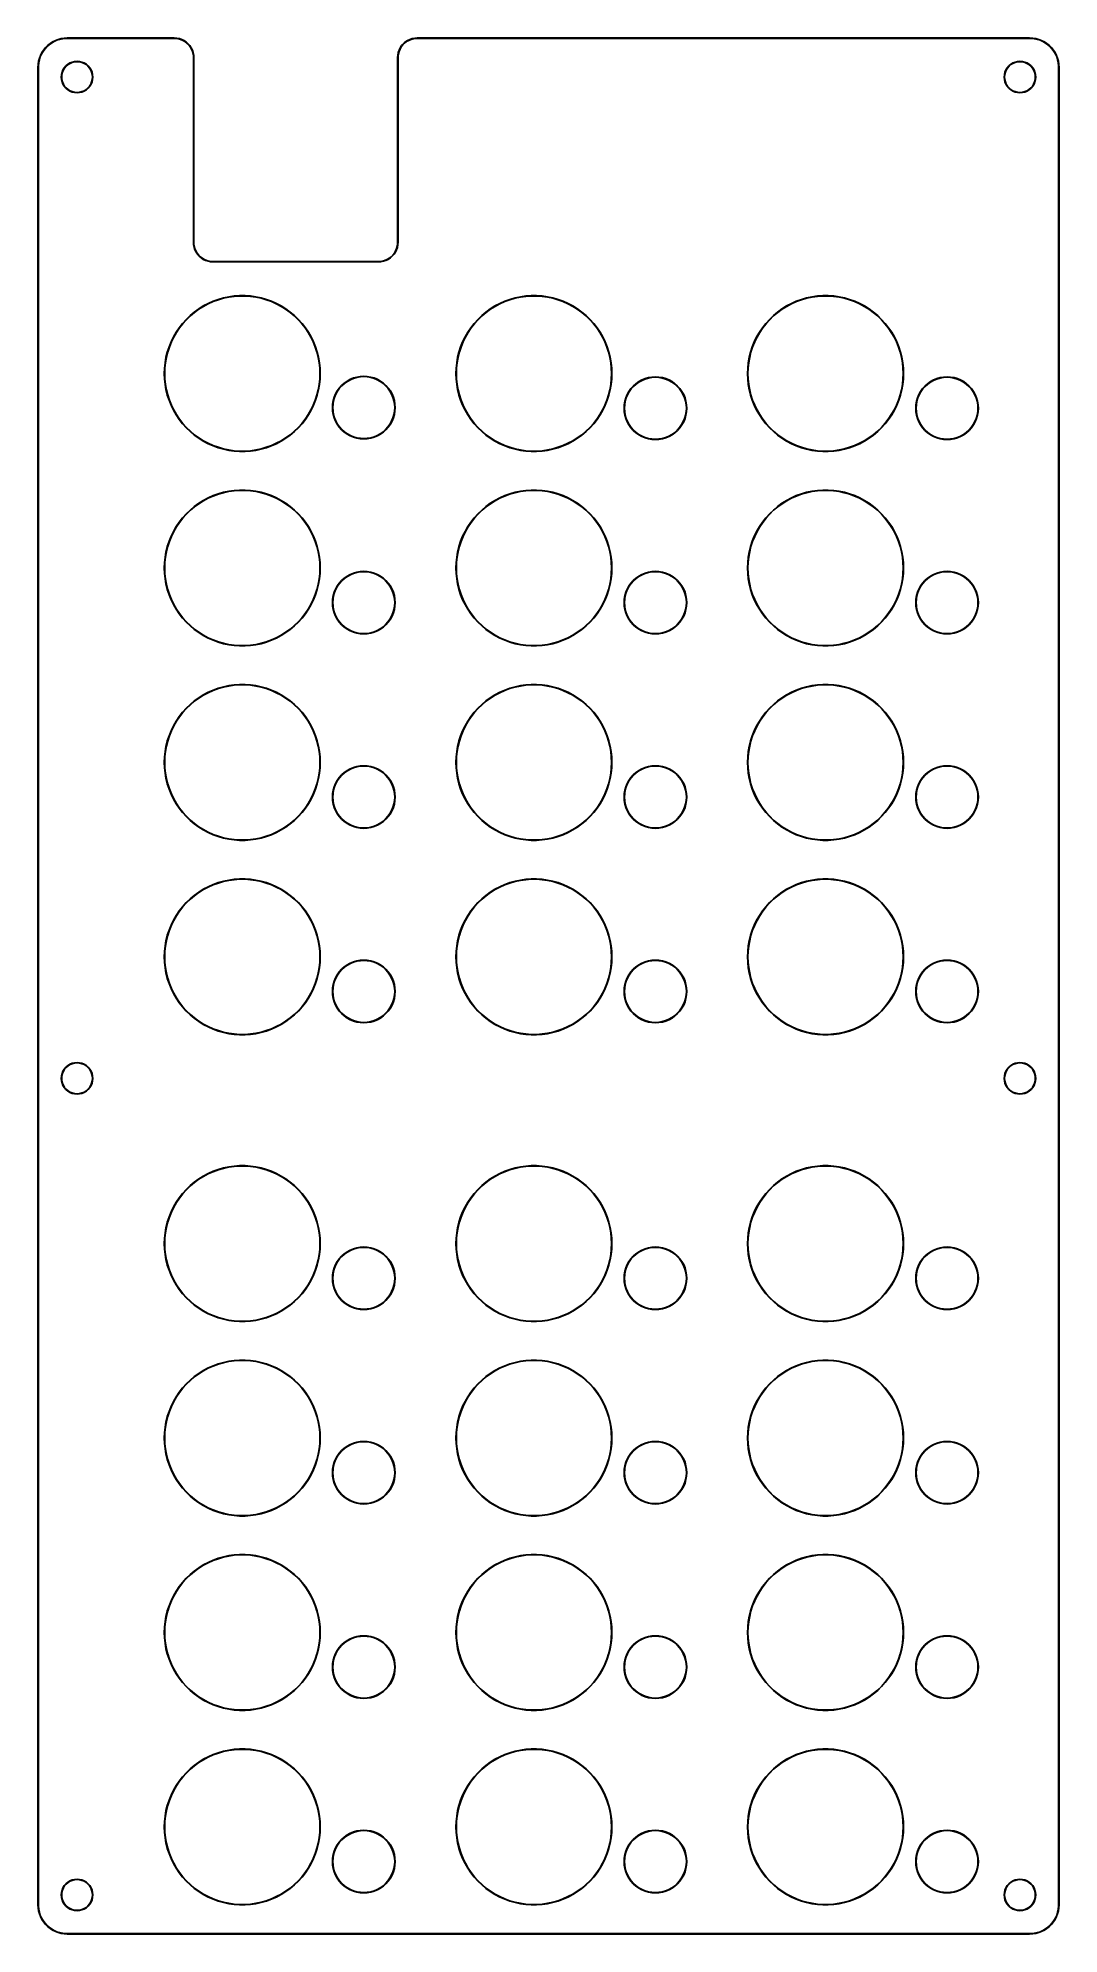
# Model space of a CAD drawing. Extents: x 2.12 to 6.26, y -9.33 to -1.65.
import ezdxf

# ---------------------------------------------------------------- set-up
doc = ezdxf.new("R2010")
doc.units = 0
doc.header["$MEASUREMENT"] = 0
doc.layers.add('BLACK', color=7, linetype='CONTINUOUS')

msp = doc.modelspace()

# ---------------------------------------------------------------- linework, layer by layer
at = {"layer": 'BLACK', "linetype": 'CONTINUOUS'}
for p, q in [((2.1612, -1.6887), (2.1529, -1.6978)), ((2.1556, -1.692), (2.1644, -1.6831)), ((2.1703, -1.6805), (2.1612, -1.6887)), ((2.1644, -1.6831), (2.1741, -1.6753)), ((2.1802, -1.6733), (2.1703, -1.6805)), ((2.1741, -1.6753), (2.1845, -1.6685)), ((2.1908, -1.6672), (2.1802, -1.6733)), ((2.1845, -1.6685), (2.1957, -1.6629)), ((2.2021, -1.6622), (2.1908, -1.6672)), ((2.1957, -1.6629), (2.2073, -1.6584)), ((2.2137, -1.6584), (2.2021, -1.6622)), ((2.2073, -1.6584), (2.2193, -1.6552)), ((2.2257, -1.6558), (2.2137, -1.6584)), ((2.2193, -1.6552), (2.2316, -1.6532)), ((2.238, -1.6545), (2.2257, -1.6558)), ((2.2316, -1.6532), (2.2441, -1.6526)), ((2.2441, -1.6545), (2.238, -1.6545)), ((2.2441, -1.6526), (2.6772, -1.6526)), ((2.6772, -1.6545), (2.2441, -1.6545)), ((2.6772, -1.6526), (2.6876, -1.6532)), ((2.6823, -1.6545), (2.6772, -1.6545)), ((2.6924, -1.6559), (2.6823, -1.6545)), ((2.6876, -1.6532), (2.6978, -1.6553)), ((2.7022, -1.6585), (2.6924, -1.6559)), ((2.6978, -1.6553), (2.7077, -1.6586)), ((2.7116, -1.6624), (2.7022, -1.6585)), ((2.7077, -1.6586), (2.717, -1.6632)), ((2.7205, -1.6675), (2.7116, -1.6624)), ((2.717, -1.6632), (2.7257, -1.669)), ((2.7285, -1.6737), (2.7205, -1.6675)), ((2.7257, -1.669), (2.7335, -1.6759)), ((2.7358, -1.6809), (2.7285, -1.6737)), ((2.7335, -1.6759), (2.7404, -1.6838)), ((2.742, -1.689), (2.7358, -1.6809)), ((2.7404, -1.6838), (2.7462, -1.6924)), ((2.7471, -1.6978), (2.742, -1.689)), ((3.5966, -1.689), (3.5915, -1.6978)), ((3.5924, -1.6924), (3.5982, -1.6838)), ((3.6028, -1.6809), (3.5966, -1.689)), ((3.5982, -1.6838), (3.605, -1.6759)), ((3.61, -1.6737), (3.6028, -1.6809)), ((3.605, -1.6759), (3.6129, -1.669)), ((3.6181, -1.6675), (3.61, -1.6737)), ((3.6129, -1.669), (3.6216, -1.6632)), ((3.627, -1.6624), (3.6181, -1.6675)), ((3.6216, -1.6632), (3.6309, -1.6586)), ((3.6364, -1.6585), (3.627, -1.6624)), ((3.6309, -1.6586), (3.6408, -1.6553)), ((3.6462, -1.6559), (3.6364, -1.6585)), ((3.6408, -1.6553), (3.651, -1.6532)), ((3.6563, -1.6545), (3.6462, -1.6559)), ((3.651, -1.6532), (3.6614, -1.6526)), ((3.6614, -1.6545), (3.6563, -1.6545)), ((3.6614, -1.6526), (6.1417, -1.6526)), ((6.1417, -1.6545), (3.6614, -1.6545)), ((6.1417, -1.6526), (6.1542, -1.6532)), ((6.1479, -1.6545), (6.1417, -1.6545)), ((6.1601, -1.6558), (6.1479, -1.6545)), ((6.1542, -1.6532), (6.1665, -1.6552)), ((6.1721, -1.6584), (6.1601, -1.6558)), ((6.1665, -1.6552), (6.1785, -1.6584)), ((6.1838, -1.6622), (6.1721, -1.6584)), ((6.1785, -1.6584), (6.1902, -1.6629)), ((6.195, -1.6672), (6.1838, -1.6622)), ((6.1902, -1.6629), (6.2013, -1.6685)), ((6.2056, -1.6733), (6.195, -1.6672)), ((6.2013, -1.6685), (6.2117, -1.6753)), ((6.2155, -1.6805), (6.2056, -1.6733)), ((6.2117, -1.6753), (6.2214, -1.6831)), ((6.2247, -1.6887), (6.2155, -1.6805)), ((6.2214, -1.6831), (6.2302, -1.692)), ((6.2329, -1.6978), (6.2247, -1.6887)), ((2.125, -1.7717), (2.1257, -1.7592)), ((2.1257, -1.7592), (2.1276, -1.7469)), ((2.1283, -1.7533), (2.127, -1.7655)), ((2.127, -1.7655), (2.127, -1.7717)), ((2.1276, -1.7469), (2.1308, -1.7349)), ((2.1308, -1.7413), (2.1283, -1.7533)), ((2.1308, -1.7349), (2.1353, -1.7232)), ((2.1346, -1.7296), (2.1308, -1.7413)), ((2.1396, -1.7184), (2.1346, -1.7296)), ((2.1353, -1.7232), (2.141, -1.7121)), ((2.1457, -1.7078), (2.1396, -1.7184)), ((2.141, -1.7121), (2.1477, -1.7017)), ((2.1529, -1.6978), (2.1457, -1.7078)), ((2.1477, -1.7017), (2.1556, -1.692)), ((2.2317, -1.7734), (2.2382, -1.7658)), ((2.2382, -1.7658), (2.2459, -1.7593)), ((2.2469, -1.7607), (2.2395, -1.767)), ((2.2459, -1.7593), (2.2544, -1.754)), ((2.2552, -1.7556), (2.2469, -1.7607)), ((2.2544, -1.754), (2.2637, -1.7502)), ((2.2642, -1.7519), (2.2552, -1.7556)), ((2.2637, -1.7502), (2.2735, -1.7478)), ((2.2737, -1.7496), (2.2642, -1.7519)), ((2.2735, -1.7478), (2.2835, -1.747)), ((2.2835, -1.7488), (2.2737, -1.7496)), ((2.2835, -1.747), (2.2935, -1.7478)), ((2.2932, -1.7496), (2.2835, -1.7488)), ((2.3027, -1.7519), (2.2932, -1.7496)), ((2.2935, -1.7478), (2.3032, -1.7502)), ((2.3117, -1.7556), (2.3027, -1.7519)), ((2.3032, -1.7502), (2.3125, -1.754)), ((2.32, -1.7607), (2.3117, -1.7556)), ((2.3125, -1.754), (2.3211, -1.7593)), ((2.3274, -1.767), (2.32, -1.7607)), ((2.3211, -1.7593), (2.3287, -1.7658)), ((2.3287, -1.7658), (2.3352, -1.7734)), ((2.7462, -1.6924), (2.7508, -1.7018)), ((2.751, -1.7072), (2.7471, -1.6978)), ((2.7508, -1.7018), (2.7542, -1.7116)), ((2.7536, -1.7171), (2.751, -1.7072)), ((2.7549, -1.7272), (2.7536, -1.7171)), ((2.7542, -1.7116), (2.7562, -1.7219)), ((2.7549, -1.7323), (2.7549, -1.7272)), ((2.7549, -2.4803), (2.7549, -1.7323)), ((2.7562, -1.7219), (2.7569, -1.7323)), ((2.7569, -1.7323), (2.7569, -2.4803)), ((3.5817, -1.7323), (3.5824, -1.7219)), ((3.5817, -2.4803), (3.5817, -1.7323)), ((3.5824, -1.7219), (3.5844, -1.7116)), ((3.585, -1.7171), (3.5837, -1.7272)), ((3.5837, -1.7272), (3.5837, -1.7323)), ((3.5837, -1.7323), (3.5837, -2.4803)), ((3.5844, -1.7116), (3.5878, -1.7018)), ((3.5876, -1.7072), (3.585, -1.7171)), ((3.5915, -1.6978), (3.5876, -1.7072)), ((3.5878, -1.7018), (3.5924, -1.6924)), ((6.0506, -1.7734), (6.0571, -1.7658)), ((6.0571, -1.7658), (6.0648, -1.7593)), ((6.0658, -1.7607), (6.0584, -1.767)), ((6.0648, -1.7593), (6.0733, -1.754)), ((6.0741, -1.7556), (6.0658, -1.7607)), ((6.0733, -1.754), (6.0826, -1.7502)), ((6.0831, -1.7519), (6.0741, -1.7556)), ((6.0826, -1.7502), (6.0924, -1.7478)), ((6.0926, -1.7496), (6.0831, -1.7519)), ((6.0924, -1.7478), (6.1024, -1.747)), ((6.1024, -1.7488), (6.0926, -1.7496)), ((6.1024, -1.747), (6.1124, -1.7478)), ((6.1121, -1.7496), (6.1024, -1.7488)), ((6.1216, -1.7519), (6.1121, -1.7496)), ((6.1124, -1.7478), (6.1221, -1.7502)), ((6.1306, -1.7556), (6.1216, -1.7519)), ((6.1221, -1.7502), (6.1314, -1.754)), ((6.1389, -1.7607), (6.1306, -1.7556)), ((6.1314, -1.754), (6.14, -1.7593)), ((6.1463, -1.767), (6.1389, -1.7607)), ((6.14, -1.7593), (6.1476, -1.7658)), ((6.1476, -1.7658), (6.1541, -1.7734)), ((6.2302, -1.692), (6.2381, -1.7017)), ((6.2401, -1.7078), (6.2329, -1.6978)), ((6.2381, -1.7017), (6.2449, -1.7121)), ((6.2462, -1.7184), (6.2401, -1.7078)), ((6.2449, -1.7121), (6.2505, -1.7232)), ((6.2512, -1.7296), (6.2462, -1.7184)), ((6.2505, -1.7232), (6.255, -1.7349)), ((6.255, -1.7413), (6.2512, -1.7296)), ((6.255, -1.7349), (6.2582, -1.7469)), ((6.2576, -1.7533), (6.255, -1.7413)), ((6.2589, -1.7655), (6.2576, -1.7533)), ((6.2582, -1.7469), (6.2602, -1.7592)), ((6.2589, -1.7717), (6.2589, -1.7655)), ((6.2602, -1.7592), (6.2608, -1.7717)), ((2.125, -9.2126), (2.125, -1.7717)), ((2.127, -1.7717), (2.127, -9.2126)), ((2.2195, -1.811), (2.2203, -1.801)), ((2.2203, -1.821), (2.2195, -1.811)), ((2.2203, -1.801), (2.2226, -1.7913)), ((2.2226, -1.8308), (2.2203, -1.821)), ((2.222, -1.8013), (2.2213, -1.811)), ((2.2213, -1.811), (2.222, -1.8208)), ((2.2243, -1.7918), (2.222, -1.8013)), ((2.222, -1.8208), (2.2243, -1.8302)), ((2.2226, -1.7913), (2.2265, -1.782)), ((2.2265, -1.8401), (2.2226, -1.8308)), ((2.228, -1.7828), (2.2243, -1.7918)), ((2.2243, -1.8302), (2.228, -1.8393)), ((2.2265, -1.782), (2.2317, -1.7734)), ((2.2317, -1.8486), (2.2265, -1.8401)), ((2.2331, -1.7745), (2.228, -1.7828)), ((2.228, -1.8393), (2.2331, -1.8476)), ((2.2395, -1.767), (2.2331, -1.7745)), ((2.3338, -1.7745), (2.3274, -1.767)), ((2.3389, -1.7828), (2.3338, -1.7745)), ((2.3338, -1.8476), (2.3389, -1.8393)), ((2.3352, -1.7734), (2.3405, -1.782)), ((2.3405, -1.8401), (2.3352, -1.8486)), ((2.3426, -1.7918), (2.3389, -1.7828)), ((2.3389, -1.8393), (2.3426, -1.8302)), ((2.3405, -1.782), (2.3443, -1.7913)), ((2.3443, -1.8308), (2.3405, -1.8401)), ((2.3449, -1.8013), (2.3426, -1.7918)), ((2.3426, -1.8302), (2.3449, -1.8208)), ((2.3443, -1.7913), (2.3467, -1.801)), ((2.3467, -1.821), (2.3443, -1.8308)), ((2.3457, -1.811), (2.3449, -1.8013)), ((2.3449, -1.8208), (2.3457, -1.811)), ((2.3467, -1.801), (2.3474, -1.811)), ((2.3474, -1.811), (2.3467, -1.821)), ((6.0384, -1.811), (6.0392, -1.801)), ((6.0392, -1.821), (6.0384, -1.811)), ((6.0392, -1.801), (6.0415, -1.7913)), ((6.0415, -1.8308), (6.0392, -1.821)), ((6.0409, -1.8013), (6.0402, -1.811)), ((6.0402, -1.811), (6.0409, -1.8208)), ((6.0432, -1.7918), (6.0409, -1.8013)), ((6.0409, -1.8208), (6.0432, -1.8302)), ((6.0415, -1.7913), (6.0454, -1.782)), ((6.0454, -1.8401), (6.0415, -1.8308)), ((6.0469, -1.7828), (6.0432, -1.7918)), ((6.0432, -1.8302), (6.0469, -1.8393)), ((6.0454, -1.782), (6.0506, -1.7734)), ((6.0506, -1.8486), (6.0454, -1.8401)), ((6.052, -1.7745), (6.0469, -1.7828)), ((6.0469, -1.8393), (6.052, -1.8476)), ((6.0584, -1.767), (6.052, -1.7745)), ((6.1527, -1.7745), (6.1463, -1.767)), ((6.1578, -1.7828), (6.1527, -1.7745)), ((6.1527, -1.8476), (6.1578, -1.8393)), ((6.1541, -1.7734), (6.1594, -1.782)), ((6.1594, -1.8401), (6.1541, -1.8486)), ((6.1615, -1.7918), (6.1578, -1.7828)), ((6.1578, -1.8393), (6.1615, -1.8302)), ((6.1594, -1.782), (6.1632, -1.7913)), ((6.1632, -1.8308), (6.1594, -1.8401)), ((6.1638, -1.8013), (6.1615, -1.7918)), ((6.1615, -1.8302), (6.1638, -1.8208)), ((6.1632, -1.7913), (6.1656, -1.801)), ((6.1656, -1.821), (6.1632, -1.8308)), ((6.1646, -1.811), (6.1638, -1.8013)), ((6.1638, -1.8208), (6.1646, -1.811)), ((6.1656, -1.801), (6.1663, -1.811)), ((6.1663, -1.811), (6.1656, -1.821)), ((6.2589, -9.2126), (6.2589, -1.7717)), ((6.2608, -1.7717), (6.2608, -9.2126)), ((2.2382, -1.8563), (2.2317, -1.8486)), ((2.2331, -1.8476), (2.2395, -1.855)), ((2.2459, -1.8628), (2.2382, -1.8563)), ((2.2395, -1.855), (2.2469, -1.8613)), ((2.2544, -1.868), (2.2459, -1.8628)), ((2.2469, -1.8613), (2.2552, -1.8664)), ((2.2637, -1.8719), (2.2544, -1.868)), ((2.2552, -1.8664), (2.2642, -1.8702)), ((2.2735, -1.8742), (2.2637, -1.8719)), ((2.2642, -1.8702), (2.2737, -1.8725)), ((2.2835, -1.875), (2.2735, -1.8742)), ((2.2737, -1.8725), (2.2835, -1.8732)), ((2.2835, -1.8732), (2.2932, -1.8725)), ((2.2935, -1.8742), (2.2835, -1.875)), ((2.2932, -1.8725), (2.3027, -1.8702)), ((2.3032, -1.8719), (2.2935, -1.8742)), ((2.3027, -1.8702), (2.3117, -1.8664)), ((2.3125, -1.868), (2.3032, -1.8719)), ((2.3117, -1.8664), (2.32, -1.8613)), ((2.3211, -1.8628), (2.3125, -1.868)), ((2.32, -1.8613), (2.3274, -1.855)), ((2.3287, -1.8563), (2.3211, -1.8628)), ((2.3274, -1.855), (2.3338, -1.8476)), ((2.3352, -1.8486), (2.3287, -1.8563)), ((6.0571, -1.8563), (6.0506, -1.8486)), ((6.052, -1.8476), (6.0584, -1.855)), ((6.0648, -1.8628), (6.0571, -1.8563)), ((6.0584, -1.855), (6.0658, -1.8613)), ((6.0733, -1.868), (6.0648, -1.8628)), ((6.0658, -1.8613), (6.0741, -1.8664)), ((6.0826, -1.8719), (6.0733, -1.868)), ((6.0741, -1.8664), (6.0831, -1.8702)), ((6.0924, -1.8742), (6.0826, -1.8719)), ((6.0831, -1.8702), (6.0926, -1.8725)), ((6.1024, -1.875), (6.0924, -1.8742)), ((6.0926, -1.8725), (6.1024, -1.8732)), ((6.1024, -1.8732), (6.1121, -1.8725)), ((6.1124, -1.8742), (6.1024, -1.875)), ((6.1121, -1.8725), (6.1216, -1.8702)), ((6.1221, -1.8719), (6.1124, -1.8742)), ((6.1216, -1.8702), (6.1306, -1.8664)), ((6.1314, -1.868), (6.1221, -1.8719)), ((6.1306, -1.8664), (6.1389, -1.8613)), ((6.14, -1.8628), (6.1314, -1.868)), ((6.1389, -1.8613), (6.1463, -1.855)), ((6.1476, -1.8563), (6.14, -1.8628)), ((6.1463, -1.855), (6.1527, -1.8476)), ((6.1541, -1.8486), (6.1476, -1.8563)), ((2.7556, -2.4907), (2.7549, -2.4803)), ((2.7576, -2.5009), (2.7556, -2.4907)), ((2.7569, -2.4803), (2.7569, -2.4854)), ((2.7569, -2.4854), (2.7582, -2.4955)), ((2.761, -2.5108), (2.7576, -2.5009)), ((2.7582, -2.4955), (2.7609, -2.5054)), ((2.7609, -2.5054), (2.7648, -2.5148)), ((2.7656, -2.5202), (2.761, -2.5108)), ((2.7648, -2.5148), (2.7699, -2.5236)), ((2.7714, -2.5288), (2.7656, -2.5202)), ((2.7699, -2.5236), (2.7761, -2.5317)), ((2.7783, -2.5367), (2.7714, -2.5288)), ((2.7761, -2.5317), (2.7833, -2.5389)), ((3.5553, -2.5389), (3.5625, -2.5317)), ((3.5672, -2.5288), (3.5603, -2.5367)), ((3.5625, -2.5317), (3.5687, -2.5236)), ((3.573, -2.5202), (3.5672, -2.5288)), ((3.5687, -2.5236), (3.5738, -2.5148)), ((3.5776, -2.5108), (3.573, -2.5202)), ((3.5738, -2.5148), (3.5777, -2.5054)), ((3.5809, -2.5009), (3.5776, -2.5108)), ((3.5777, -2.5054), (3.5804, -2.4955)), ((3.5804, -2.4955), (3.5817, -2.4854)), ((3.583, -2.4907), (3.5809, -2.5009)), ((3.5817, -2.4854), (3.5817, -2.4803)), ((3.5837, -2.4803), (3.583, -2.4907)), ((2.7861, -2.5436), (2.7783, -2.5367)), ((2.7833, -2.5389), (2.7914, -2.5451)), ((2.7948, -2.5494), (2.7861, -2.5436)), ((2.7914, -2.5451), (2.8002, -2.5502)), ((2.8041, -2.554), (2.7948, -2.5494)), ((2.8002, -2.5502), (2.8096, -2.5541)), ((2.814, -2.5573), (2.8041, -2.554)), ((2.8096, -2.5541), (2.8194, -2.5567)), ((2.8242, -2.5594), (2.814, -2.5573)), ((2.8194, -2.5567), (2.8295, -2.5581)), ((2.8346, -2.56), (2.8242, -2.5594)), ((2.8295, -2.5581), (2.8346, -2.5581)), ((2.8346, -2.5581), (3.5039, -2.5581)), ((3.5039, -2.56), (2.8346, -2.56)), ((3.5039, -2.5581), (3.509, -2.5581)), ((3.5143, -2.5594), (3.5039, -2.56)), ((3.509, -2.5581), (3.5191, -2.5567)), ((3.5246, -2.5573), (3.5143, -2.5594)), ((3.5191, -2.5567), (3.529, -2.5541)), ((3.5344, -2.554), (3.5246, -2.5573)), ((3.529, -2.5541), (3.5384, -2.5502)), ((3.5438, -2.5494), (3.5344, -2.554)), ((3.5384, -2.5502), (3.5472, -2.5451)), ((3.5525, -2.5436), (3.5438, -2.5494)), ((3.5472, -2.5451), (3.5553, -2.5389)), ((3.5603, -2.5367), (3.5525, -2.5436)), ((2.7413, -2.777), (2.7582, -2.7628)), ((2.7593, -2.7642), (2.7425, -2.7783)), ((2.7582, -2.7628), (2.7761, -2.7499)), ((2.7771, -2.7514), (2.7593, -2.7642)), ((2.7761, -2.7499), (2.7948, -2.7382)), ((2.7957, -2.7397), (2.7771, -2.7514)), ((2.7948, -2.7382), (2.8143, -2.7278)), ((2.815, -2.7294), (2.7957, -2.7397)), ((2.8143, -2.7278), (2.8344, -2.7189)), ((2.8351, -2.7205), (2.815, -2.7294)), ((2.8344, -2.7189), (2.8551, -2.7113)), ((2.8557, -2.713), (2.8351, -2.7205)), ((2.8551, -2.7113), (2.8763, -2.7053)), ((2.8768, -2.707), (2.8557, -2.713)), ((2.8763, -2.7053), (2.8979, -2.7007)), ((2.8982, -2.7024), (2.8768, -2.707)), ((2.8979, -2.7007), (2.9197, -2.6976)), ((2.9199, -2.6994), (2.8982, -2.7024)), ((2.9197, -2.6976), (2.9417, -2.6961)), ((2.9418, -2.6978), (2.9199, -2.6994)), ((2.9417, -2.6961), (2.9638, -2.6961)), ((2.9637, -2.6978), (2.9418, -2.6978)), ((2.9856, -2.6994), (2.9637, -2.6978)), ((2.9638, -2.6961), (2.9858, -2.6976)), ((3.0073, -2.7024), (2.9856, -2.6994)), ((2.9858, -2.6976), (3.0076, -2.7007)), ((3.0288, -2.707), (3.0073, -2.7024)), ((3.0076, -2.7007), (3.0292, -2.7053)), ((3.0498, -2.713), (3.0288, -2.707)), ((3.0292, -2.7053), (3.0504, -2.7113)), ((3.0704, -2.7205), (3.0498, -2.713)), ((3.0504, -2.7113), (3.0711, -2.7189)), ((3.0905, -2.7294), (3.0704, -2.7205)), ((3.0711, -2.7189), (3.0913, -2.7278)), ((3.1098, -2.7397), (3.0905, -2.7294)), ((3.0913, -2.7278), (3.1107, -2.7382)), ((3.1284, -2.7514), (3.1098, -2.7397)), ((3.1107, -2.7382), (3.1294, -2.7499)), ((3.1462, -2.7642), (3.1284, -2.7514)), ((3.1294, -2.7499), (3.1473, -2.7628)), ((3.163, -2.7783), (3.1462, -2.7642)), ((3.1473, -2.7628), (3.1642, -2.777)), ((3.9224, -2.777), (3.9393, -2.7628)), ((3.9404, -2.7642), (3.9236, -2.7783)), ((3.9393, -2.7628), (3.9572, -2.7499)), ((3.9582, -2.7514), (3.9404, -2.7642)), ((3.9572, -2.7499), (3.9759, -2.7382)), ((3.9768, -2.7397), (3.9582, -2.7514)), ((3.9759, -2.7382), (3.9954, -2.7278)), ((3.9961, -2.7294), (3.9768, -2.7397)), ((3.9954, -2.7278), (4.0155, -2.7189)), ((4.0162, -2.7205), (3.9961, -2.7294)), ((4.0155, -2.7189), (4.0362, -2.7113)), ((4.0368, -2.713), (4.0162, -2.7205)), ((4.0362, -2.7113), (4.0574, -2.7053)), ((4.0579, -2.707), (4.0368, -2.713)), ((4.0574, -2.7053), (4.079, -2.7007)), ((4.0793, -2.7024), (4.0579, -2.707)), ((4.079, -2.7007), (4.1008, -2.6976)), ((4.101, -2.6994), (4.0793, -2.7024)), ((4.1008, -2.6976), (4.1228, -2.6961)), ((4.1229, -2.6978), (4.101, -2.6994)), ((4.1228, -2.6961), (4.1449, -2.6961)), ((4.1448, -2.6978), (4.1229, -2.6978)), ((4.1667, -2.6994), (4.1448, -2.6978)), ((4.1449, -2.6961), (4.1669, -2.6976)), ((4.1884, -2.7024), (4.1667, -2.6994)), ((4.1669, -2.6976), (4.1887, -2.7007)), ((4.2099, -2.707), (4.1884, -2.7024)), ((4.1887, -2.7007), (4.2103, -2.7053)), ((4.2309, -2.713), (4.2099, -2.707)), ((4.2103, -2.7053), (4.2315, -2.7113)), ((4.2515, -2.7205), (4.2309, -2.713)), ((4.2315, -2.7113), (4.2522, -2.7189)), ((4.2716, -2.7294), (4.2515, -2.7205)), ((4.2522, -2.7189), (4.2724, -2.7278)), ((4.2909, -2.7397), (4.2716, -2.7294)), ((4.2724, -2.7278), (4.2918, -2.7382)), ((4.3095, -2.7514), (4.2909, -2.7397)), ((4.2918, -2.7382), (4.3105, -2.7499)), ((4.3273, -2.7642), (4.3095, -2.7514)), ((4.3105, -2.7499), (4.3284, -2.7628)), ((4.3441, -2.7783), (4.3273, -2.7642)), ((4.3284, -2.7628), (4.3453, -2.777)), ((5.1036, -2.777), (5.1204, -2.7628)), ((5.1215, -2.7642), (5.1047, -2.7783)), ((5.1204, -2.7628), (5.1383, -2.7499)), ((5.1393, -2.7514), (5.1215, -2.7642)), ((5.1383, -2.7499), (5.157, -2.7382)), ((5.1579, -2.7397), (5.1393, -2.7514)), ((5.157, -2.7382), (5.1765, -2.7278)), ((5.1772, -2.7294), (5.1579, -2.7397)), ((5.1765, -2.7278), (5.1966, -2.7189)), ((5.1973, -2.7205), (5.1772, -2.7294)), ((5.1966, -2.7189), (5.2173, -2.7113)), ((5.2179, -2.713), (5.1973, -2.7205)), ((5.2173, -2.7113), (5.2385, -2.7053)), ((5.239, -2.707), (5.2179, -2.713)), ((5.2385, -2.7053), (5.2601, -2.7007)), ((5.2604, -2.7024), (5.239, -2.707)), ((5.2601, -2.7007), (5.2819, -2.6976)), ((5.2821, -2.6994), (5.2604, -2.7024)), ((5.2819, -2.6976), (5.3039, -2.6961)), ((5.304, -2.6978), (5.2821, -2.6994)), ((5.3039, -2.6961), (5.326, -2.6961)), ((5.3259, -2.6978), (5.304, -2.6978)), ((5.3478, -2.6994), (5.3259, -2.6978)), ((5.326, -2.6961), (5.348, -2.6976)), ((5.3695, -2.7024), (5.3478, -2.6994)), ((5.348, -2.6976), (5.3698, -2.7007)), ((5.391, -2.707), (5.3695, -2.7024)), ((5.3698, -2.7007), (5.3914, -2.7053)), ((5.412, -2.713), (5.391, -2.707)), ((5.3914, -2.7053), (5.4126, -2.7113)), ((5.4326, -2.7205), (5.412, -2.713)), ((5.4126, -2.7113), (5.4333, -2.7189)), ((5.4527, -2.7294), (5.4326, -2.7205)), ((5.4333, -2.7189), (5.4535, -2.7278)), ((5.472, -2.7397), (5.4527, -2.7294)), ((5.4535, -2.7278), (5.4729, -2.7382)), ((5.4906, -2.7514), (5.472, -2.7397)), ((5.4729, -2.7382), (5.4916, -2.7499)), ((5.5084, -2.7642), (5.4906, -2.7514)), ((5.4916, -2.7499), (5.5095, -2.7628)), ((5.5252, -2.7783), (5.5084, -2.7642)), ((5.5095, -2.7628), (5.5264, -2.777)), ((2.6848, -2.8444), (2.6972, -2.8261)), ((2.6986, -2.8271), (2.6863, -2.8453)), ((2.6972, -2.8261), (2.7107, -2.8087)), ((2.7121, -2.8099), (2.6986, -2.8271)), ((2.7107, -2.8087), (2.7255, -2.7923)), ((2.7268, -2.7936), (2.7121, -2.8099)), ((2.7255, -2.7923), (2.7413, -2.777)), ((2.7425, -2.7783), (2.7268, -2.7936)), ((3.1787, -2.7936), (3.163, -2.7783)), ((3.1642, -2.777), (3.18, -2.7923)), ((3.1934, -2.8099), (3.1787, -2.7936)), ((3.18, -2.7923), (3.1948, -2.8087)), ((3.2069, -2.8271), (3.1934, -2.8099)), ((3.1948, -2.8087), (3.2084, -2.8261)), ((3.2192, -2.8453), (3.2069, -2.8271)), ((3.2084, -2.8261), (3.2207, -2.8444)), ((3.8659, -2.8444), (3.8783, -2.8261)), ((3.8797, -2.8271), (3.8674, -2.8453)), ((3.8783, -2.8261), (3.8918, -2.8087)), ((3.8932, -2.8099), (3.8797, -2.8271)), ((3.8918, -2.8087), (3.9066, -2.7923)), ((3.9079, -2.7936), (3.8932, -2.8099)), ((3.9066, -2.7923), (3.9224, -2.777)), ((3.9236, -2.7783), (3.9079, -2.7936)), ((4.3599, -2.7936), (4.3441, -2.7783)), ((4.3453, -2.777), (4.3611, -2.7923)), ((4.3745, -2.8099), (4.3599, -2.7936)), ((4.3611, -2.7923), (4.3759, -2.8087)), ((4.388, -2.8271), (4.3745, -2.8099)), ((4.3759, -2.8087), (4.3895, -2.8261)), ((4.4003, -2.8453), (4.388, -2.8271)), ((4.3895, -2.8261), (4.4018, -2.8444)), ((5.047, -2.8444), (5.0594, -2.8261)), ((5.0608, -2.8271), (5.0485, -2.8453)), ((5.0594, -2.8261), (5.0729, -2.8087)), ((5.0743, -2.8099), (5.0608, -2.8271)), ((5.0729, -2.8087), (5.0877, -2.7923)), ((5.089, -2.7936), (5.0743, -2.8099)), ((5.0877, -2.7923), (5.1036, -2.777)), ((5.1047, -2.7783), (5.089, -2.7936)), ((5.541, -2.7936), (5.5252, -2.7783)), ((5.5264, -2.777), (5.5422, -2.7923)), ((5.5556, -2.8099), (5.541, -2.7936)), ((5.5422, -2.7923), (5.557, -2.8087)), ((5.5691, -2.8271), (5.5556, -2.8099)), ((5.557, -2.8087), (5.5706, -2.8261)), ((5.5814, -2.8453), (5.5691, -2.8271)), ((5.5706, -2.8261), (5.5829, -2.8444)), ((2.6491, -2.9247), (2.6559, -2.9038)), ((2.6575, -2.9044), (2.6508, -2.9252)), ((2.6559, -2.9038), (2.6641, -2.8833)), ((2.6657, -2.884), (2.6575, -2.9044)), ((2.6641, -2.8833), (2.6738, -2.8635)), ((2.6754, -2.8643), (2.6657, -2.884)), ((2.6738, -2.8635), (2.6848, -2.8444)), ((2.6863, -2.8453), (2.6754, -2.8643)), ((3.2301, -2.8643), (3.2192, -2.8453)), ((3.2207, -2.8444), (3.2317, -2.8635)), ((3.2398, -2.884), (3.2301, -2.8643)), ((3.2317, -2.8635), (3.2414, -2.8833)), ((3.248, -2.9044), (3.2398, -2.884)), ((3.2414, -2.8833), (3.2496, -2.9038)), ((3.2548, -2.9252), (3.248, -2.9044)), ((3.2496, -2.9038), (3.2565, -2.9247)), ((3.8302, -2.9247), (3.837, -2.9038)), ((3.8386, -2.9044), (3.8319, -2.9252)), ((3.837, -2.9038), (3.8452, -2.8833)), ((3.8469, -2.884), (3.8386, -2.9044)), ((3.8452, -2.8833), (3.8549, -2.8635)), ((3.8565, -2.8643), (3.8469, -2.884)), ((3.8549, -2.8635), (3.8659, -2.8444)), ((3.8674, -2.8453), (3.8565, -2.8643)), ((4.4113, -2.8643), (4.4003, -2.8453)), ((4.4018, -2.8444), (4.4128, -2.8635)), ((4.4209, -2.884), (4.4113, -2.8643)), ((4.4128, -2.8635), (4.4225, -2.8833)), ((4.4291, -2.9044), (4.4209, -2.884)), ((4.4225, -2.8833), (4.4307, -2.9038)), ((4.4359, -2.9252), (4.4291, -2.9044)), ((4.4307, -2.9038), (4.4376, -2.9247)), ((5.0113, -2.9247), (5.0181, -2.9038)), ((5.0197, -2.9044), (5.013, -2.9252)), ((5.0181, -2.9038), (5.0263, -2.8833)), ((5.028, -2.884), (5.0197, -2.9044)), ((5.0263, -2.8833), (5.036, -2.8635)), ((5.0376, -2.8643), (5.028, -2.884)), ((5.036, -2.8635), (5.047, -2.8444)), ((5.0485, -2.8453), (5.0376, -2.8643)), ((5.5924, -2.8643), (5.5814, -2.8453)), ((5.5829, -2.8444), (5.5939, -2.8635)), ((5.602, -2.884), (5.5924, -2.8643)), ((5.5939, -2.8635), (5.6036, -2.8833)), ((5.6102, -2.9044), (5.602, -2.884)), ((5.6036, -2.8833), (5.6119, -2.9038)), ((5.617, -2.9252), (5.6102, -2.9044)), ((5.6119, -2.9038), (5.6187, -2.9247)), ((2.6368, -3.0118), (2.6376, -2.9898)), ((2.6376, -2.9898), (2.6399, -2.9678)), ((2.6394, -2.9899), (2.6386, -3.0118)), ((2.6416, -2.9681), (2.6394, -2.9899)), ((2.6399, -2.9678), (2.6437, -2.9461)), ((2.6455, -2.9465), (2.6416, -2.9681)), ((2.6437, -2.9461), (2.6491, -2.9247)), ((2.6508, -2.9252), (2.6455, -2.9465)), ((3.2601, -2.9465), (3.2548, -2.9252)), ((3.2565, -2.9247), (3.2618, -2.9461)), ((3.2639, -2.9681), (3.2601, -2.9465)), ((3.2618, -2.9461), (3.2656, -2.9678)), ((3.2662, -2.9899), (3.2639, -2.9681)), ((3.2656, -2.9678), (3.2679, -2.9898)), ((3.2669, -3.0118), (3.2662, -2.9899)), ((3.2679, -2.9898), (3.2687, -3.0118)), ((3.8179, -3.0118), (3.8187, -2.9898)), ((3.8187, -2.9898), (3.821, -2.9678)), ((3.8205, -2.9899), (3.8197, -3.0118)), ((3.8227, -2.9681), (3.8205, -2.9899)), ((3.821, -2.9678), (3.8248, -2.9461)), ((3.8266, -2.9465), (3.8227, -2.9681)), ((3.8248, -2.9461), (3.8302, -2.9247)), ((3.8319, -2.9252), (3.8266, -2.9465)), ((4.4412, -2.9465), (4.4359, -2.9252)), ((4.4376, -2.9247), (4.4429, -2.9461)), ((4.445, -2.9681), (4.4412, -2.9465)), ((4.4429, -2.9461), (4.4467, -2.9678)), ((4.4473, -2.9899), (4.445, -2.9681)), ((4.4467, -2.9678), (4.449, -2.9898)), ((4.448, -3.0118), (4.4473, -2.9899)), ((4.449, -2.9898), (4.4498, -3.0118)), ((4.999, -3.0118), (4.9998, -2.9898)), ((4.9998, -2.9898), (5.0021, -2.9678)), ((5.0016, -2.9899), (5.0008, -3.0118)), ((5.0039, -2.9681), (5.0016, -2.9899)), ((5.0021, -2.9678), (5.0059, -2.9461)), ((5.0077, -2.9465), (5.0039, -2.9681)), ((5.0059, -2.9461), (5.0113, -2.9247)), ((5.013, -2.9252), (5.0077, -2.9465)), ((5.6223, -2.9465), (5.617, -2.9252)), ((5.6187, -2.9247), (5.624, -2.9461)), ((5.6261, -2.9681), (5.6223, -2.9465)), ((5.624, -2.9461), (5.6278, -2.9678)), ((5.6284, -2.9899), (5.6261, -2.9681)), ((5.6278, -2.9678), (5.6301, -2.9898)), ((5.6291, -3.0118), (5.6284, -2.9899)), ((5.6301, -2.9898), (5.6309, -3.0118)), ((2.6376, -3.0339), (2.6368, -3.0118)), ((2.6399, -3.0558), (2.6376, -3.0339)), ((2.6386, -3.0118), (2.6394, -3.0337)), ((2.6394, -3.0337), (2.6416, -3.0555)), ((2.6437, -3.0775), (2.6399, -3.0558)), ((2.6416, -3.0555), (2.6455, -3.0771)), ((3.2601, -3.0771), (3.2639, -3.0555)), ((3.2656, -3.0558), (3.2618, -3.0775)), ((3.2639, -3.0555), (3.2662, -3.0337)), ((3.2679, -3.0339), (3.2656, -3.0558)), ((3.2662, -3.0337), (3.2669, -3.0118)), ((3.2687, -3.0118), (3.2679, -3.0339)), ((3.3374, -3.0821), (3.3456, -3.0704)), ((3.347, -3.0715), (3.3389, -3.083)), ((3.3456, -3.0704), (3.3551, -3.0598)), ((3.3564, -3.0611), (3.347, -3.0715)), ((3.3551, -3.0598), (3.3657, -3.0503)), ((3.3668, -3.0517), (3.3564, -3.0611)), ((3.3657, -3.0503), (3.3773, -3.0421)), ((3.3783, -3.0436), (3.3668, -3.0517)), ((3.3773, -3.0421), (3.3898, -3.0352)), ((3.3906, -3.0368), (3.3783, -3.0436)), ((3.3898, -3.0352), (3.4029, -3.0298)), ((3.4035, -3.0314), (3.3906, -3.0368)), ((3.4029, -3.0298), (3.4166, -3.0258)), ((3.417, -3.0275), (3.4035, -3.0314)), ((3.4166, -3.0258), (3.4307, -3.0234)), ((3.4309, -3.0252), (3.417, -3.0275)), ((3.4307, -3.0234), (3.4449, -3.0226)), ((3.4449, -3.0244), (3.4309, -3.0252)), ((3.4449, -3.0226), (3.4591, -3.0234)), ((3.4589, -3.0252), (3.4449, -3.0244)), ((3.4727, -3.0275), (3.4589, -3.0252)), ((3.4591, -3.0234), (3.4731, -3.0258)), ((3.4862, -3.0314), (3.4727, -3.0275)), ((3.4731, -3.0258), (3.4868, -3.0298)), ((3.4992, -3.0368), (3.4862, -3.0314)), ((3.4868, -3.0298), (3.5, -3.0352)), ((3.5115, -3.0436), (3.4992, -3.0368)), ((3.5, -3.0352), (3.5124, -3.0421)), ((3.5229, -3.0517), (3.5115, -3.0436)), ((3.5124, -3.0421), (3.524, -3.0503)), ((3.5334, -3.0611), (3.5229, -3.0517)), ((3.524, -3.0503), (3.5347, -3.0598)), ((3.5428, -3.0715), (3.5334, -3.0611)), ((3.5347, -3.0598), (3.5441, -3.0704)), ((3.5509, -3.083), (3.5428, -3.0715)), ((3.5441, -3.0704), (3.5524, -3.0821)), ((3.8187, -3.0339), (3.8179, -3.0118)), ((3.821, -3.0558), (3.8187, -3.0339)), ((3.8197, -3.0118), (3.8205, -3.0337)), ((3.8205, -3.0337), (3.8227, -3.0555)), ((3.8248, -3.0775), (3.821, -3.0558)), ((3.8227, -3.0555), (3.8266, -3.0771)), ((4.4412, -3.0771), (4.445, -3.0555)), ((4.4467, -3.0558), (4.4429, -3.0775)), ((4.445, -3.0555), (4.4473, -3.0337)), ((4.449, -3.0339), (4.4467, -3.0558)), ((4.4473, -3.0337), (4.448, -3.0118)), ((4.4498, -3.0118), (4.449, -3.0339)), ((4.5267, -3.0729), (4.5362, -3.0623)), ((4.5375, -3.0636), (4.5281, -3.074)), ((4.5362, -3.0623), (4.5468, -3.0528)), ((4.5479, -3.0542), (4.5375, -3.0636)), ((4.5468, -3.0528), (4.5584, -3.0446)), ((4.5594, -3.0461), (4.5479, -3.0542)), ((4.5584, -3.0446), (4.5709, -3.0377)), ((4.5717, -3.0393), (4.5594, -3.0461)), ((4.5709, -3.0377), (4.584, -3.0323)), ((4.5846, -3.0339), (4.5717, -3.0393)), ((4.584, -3.0323), (4.5977, -3.0283)), ((4.5981, -3.03), (4.5846, -3.0339)), ((4.5977, -3.0283), (4.6118, -3.0259)), ((4.612, -3.0277), (4.5981, -3.03)), ((4.6118, -3.0259), (4.626, -3.0251)), ((4.626, -3.0269), (4.612, -3.0277)), ((4.626, -3.0251), (4.6402, -3.0259)), ((4.64, -3.0277), (4.626, -3.0269)), ((4.6538, -3.03), (4.64, -3.0277)), ((4.6402, -3.0259), (4.6542, -3.0283)), ((4.6673, -3.0339), (4.6538, -3.03)), ((4.6542, -3.0283), (4.6679, -3.0323)), ((4.6803, -3.0393), (4.6673, -3.0339)), ((4.6679, -3.0323), (4.6811, -3.0377)), ((4.6926, -3.0461), (4.6803, -3.0393)), ((4.6811, -3.0377), (4.6935, -3.0446)), ((4.704, -3.0542), (4.6926, -3.0461)), ((4.6935, -3.0446), (4.7051, -3.0528)), ((4.7145, -3.0636), (4.704, -3.0542)), ((4.7051, -3.0528), (4.7158, -3.0623)), ((4.7239, -3.074), (4.7145, -3.0636)), ((4.7158, -3.0623), (4.7253, -3.0729)), ((4.9998, -3.0339), (4.999, -3.0118)), ((5.0021, -3.0558), (4.9998, -3.0339)), ((5.0008, -3.0118), (5.0016, -3.0337)), ((5.0016, -3.0337), (5.0039, -3.0555)), ((5.0059, -3.0775), (5.0021, -3.0558)), ((5.0039, -3.0555), (5.0077, -3.0771)), ((5.6223, -3.0771), (5.6261, -3.0555)), ((5.6278, -3.0558), (5.624, -3.0775)), ((5.6261, -3.0555), (5.6284, -3.0337)), ((5.6301, -3.0339), (5.6278, -3.0558)), ((5.6284, -3.0337), (5.6291, -3.0118)), ((5.6309, -3.0118), (5.6301, -3.0339)), ((5.7078, -3.0729), (5.7173, -3.0623)), ((5.7186, -3.0636), (5.7092, -3.074)), ((5.7173, -3.0623), (5.7279, -3.0528)), ((5.729, -3.0542), (5.7186, -3.0636)), ((5.7279, -3.0528), (5.7395, -3.0446)), ((5.7405, -3.0461), (5.729, -3.0542)), ((5.7395, -3.0446), (5.752, -3.0377)), ((5.7528, -3.0393), (5.7405, -3.0461)), ((5.752, -3.0377), (5.7652, -3.0323)), ((5.7657, -3.0339), (5.7528, -3.0393)), ((5.7652, -3.0323), (5.7788, -3.0283)), ((5.7792, -3.03), (5.7657, -3.0339)), ((5.7788, -3.0283), (5.7929, -3.0259)), ((5.7931, -3.0277), (5.7792, -3.03)), ((5.7929, -3.0259), (5.8071, -3.0251)), ((5.8071, -3.0269), (5.7931, -3.0277)), ((5.8071, -3.0251), (5.8213, -3.0259)), ((5.8211, -3.0277), (5.8071, -3.0269)), ((5.8349, -3.03), (5.8211, -3.0277)), ((5.8213, -3.0259), (5.8353, -3.0283)), ((5.8484, -3.0339), (5.8349, -3.03)), ((5.8353, -3.0283), (5.849, -3.0323)), ((5.8614, -3.0393), (5.8484, -3.0339)), ((5.849, -3.0323), (5.8622, -3.0377)), ((5.8737, -3.0461), (5.8614, -3.0393)), ((5.8622, -3.0377), (5.8746, -3.0446)), ((5.8851, -3.0542), (5.8737, -3.0461)), ((5.8746, -3.0446), (5.8863, -3.0528)), ((5.8956, -3.0636), (5.8851, -3.0542)), ((5.8863, -3.0528), (5.8969, -3.0623)), ((5.905, -3.074), (5.8956, -3.0636)), ((5.8969, -3.0623), (5.9064, -3.0729)), ((2.6491, -3.0989), (2.6437, -3.0775)), ((2.6455, -3.0771), (2.6508, -3.0984)), ((2.6559, -3.1199), (2.6491, -3.0989)), ((2.6508, -3.0984), (2.6575, -3.1193)), ((2.6641, -3.1403), (2.6559, -3.1199)), ((2.6575, -3.1193), (2.6657, -3.1396)), ((2.6738, -3.1601), (2.6641, -3.1403)), ((2.6657, -3.1396), (2.6754, -3.1593)), ((3.2301, -3.1593), (3.2398, -3.1396)), ((3.2414, -3.1403), (3.2317, -3.1601)), ((3.2398, -3.1396), (3.248, -3.1193)), ((3.2496, -3.1199), (3.2414, -3.1403)), ((3.248, -3.1193), (3.2548, -3.0984)), ((3.2565, -3.0989), (3.2496, -3.1199)), ((3.2548, -3.0984), (3.2601, -3.0771)), ((3.2618, -3.0775), (3.2565, -3.0989)), ((3.3179, -3.1496), (3.3187, -3.1354)), ((3.3187, -3.1354), (3.3211, -3.1214)), ((3.3205, -3.1356), (3.3197, -3.1496)), ((3.3228, -3.1217), (3.3205, -3.1356)), ((3.3211, -3.1214), (3.325, -3.1077)), ((3.3267, -3.1083), (3.3228, -3.1217)), ((3.325, -3.1077), (3.3305, -3.0945)), ((3.3321, -3.0953), (3.3267, -3.1083)), ((3.3305, -3.0945), (3.3374, -3.0821)), ((3.3389, -3.083), (3.3321, -3.0953)), ((3.5577, -3.0953), (3.5509, -3.083)), ((3.5524, -3.0821), (3.5593, -3.0945)), ((3.5631, -3.1083), (3.5577, -3.0953)), ((3.5593, -3.0945), (3.5647, -3.1077)), ((3.5669, -3.1217), (3.5631, -3.1083)), ((3.5647, -3.1077), (3.5687, -3.1214)), ((3.5693, -3.1356), (3.5669, -3.1217)), ((3.5687, -3.1214), (3.5711, -3.1354)), ((3.5701, -3.1496), (3.5693, -3.1356)), ((3.5711, -3.1354), (3.5719, -3.1496)), ((3.8302, -3.0989), (3.8248, -3.0775)), ((3.8266, -3.0771), (3.8319, -3.0984)), ((3.837, -3.1199), (3.8302, -3.0989)), ((3.8319, -3.0984), (3.8386, -3.1193)), ((3.8452, -3.1403), (3.837, -3.1199)), ((3.8386, -3.1193), (3.8469, -3.1396)), ((3.8549, -3.1601), (3.8452, -3.1403)), ((3.8469, -3.1396), (3.8565, -3.1593)), ((4.4113, -3.1593), (4.4209, -3.1396)), ((4.4225, -3.1403), (4.4128, -3.1601)), ((4.4209, -3.1396), (4.4291, -3.1193)), ((4.4307, -3.1199), (4.4225, -3.1403)), ((4.4291, -3.1193), (4.4359, -3.0984)), ((4.4376, -3.0989), (4.4307, -3.1199)), ((4.4359, -3.0984), (4.4412, -3.0771)), ((4.4429, -3.0775), (4.4376, -3.0989)), ((4.499, -3.1521), (4.4998, -3.1379)), ((4.4998, -3.1379), (4.5022, -3.1238)), ((4.5016, -3.1381), (4.5008, -3.1521)), ((4.5039, -3.1242), (4.5016, -3.1381)), ((4.5022, -3.1238), (4.5061, -3.1102)), ((4.5078, -3.1108), (4.5039, -3.1242)), ((4.5061, -3.1102), (4.5116, -3.097)), ((4.5132, -3.0978), (4.5078, -3.1108)), ((4.5116, -3.097), (4.5185, -3.0845)), ((4.52, -3.0855), (4.5132, -3.0978)), ((4.5185, -3.0845), (4.5267, -3.0729)), ((4.5281, -3.074), (4.52, -3.0855)), ((4.732, -3.0855), (4.7239, -3.074)), ((4.7253, -3.0729), (4.7335, -3.0845)), ((4.7388, -3.0978), (4.732, -3.0855)), ((4.7335, -3.0845), (4.7404, -3.097)), ((4.7442, -3.1108), (4.7388, -3.0978)), ((4.7404, -3.097), (4.7458, -3.1102)), ((4.748, -3.1242), (4.7442, -3.1108)), ((4.7458, -3.1102), (4.7498, -3.1238)), ((4.7504, -3.1381), (4.748, -3.1242)), ((4.7498, -3.1238), (4.7522, -3.1379)), ((4.7512, -3.1521), (4.7504, -3.1381)), ((4.7522, -3.1379), (4.753, -3.1521)), ((5.0113, -3.0989), (5.0059, -3.0775)), ((5.0077, -3.0771), (5.013, -3.0984)), ((5.0181, -3.1199), (5.0113, -3.0989)), ((5.013, -3.0984), (5.0197, -3.1193)), ((5.0263, -3.1403), (5.0181, -3.1199)), ((5.0197, -3.1193), (5.028, -3.1396)), ((5.036, -3.1601), (5.0263, -3.1403)), ((5.028, -3.1396), (5.0376, -3.1593)), ((5.5924, -3.1593), (5.602, -3.1396)), ((5.6036, -3.1403), (5.5939, -3.1601)), ((5.602, -3.1396), (5.6102, -3.1193)), ((5.6119, -3.1199), (5.6036, -3.1403)), ((5.6102, -3.1193), (5.617, -3.0984)), ((5.6187, -3.0989), (5.6119, -3.1199)), ((5.617, -3.0984), (5.6223, -3.0771)), ((5.624, -3.0775), (5.6187, -3.0989)), ((5.6801, -3.1521), (5.6809, -3.1379)), ((5.6809, -3.1379), (5.6833, -3.1238)), ((5.6827, -3.1381), (5.6819, -3.1521)), ((5.685, -3.1242), (5.6827, -3.1381)), ((5.6833, -3.1238), (5.6872, -3.1102)), ((5.6889, -3.1108), (5.685, -3.1242)), ((5.6872, -3.1102), (5.6927, -3.097)), ((5.6943, -3.0978), (5.6889, -3.1108)), ((5.6927, -3.097), (5.6996, -3.0845)), ((5.7011, -3.0855), (5.6943, -3.0978)), ((5.6996, -3.0845), (5.7078, -3.0729)), ((5.7092, -3.074), (5.7011, -3.0855)), ((5.9131, -3.0855), (5.905, -3.074)), ((5.9064, -3.0729), (5.9146, -3.0845)), ((5.9199, -3.0978), (5.9131, -3.0855)), ((5.9146, -3.0845), (5.9215, -3.097)), ((5.9253, -3.1108), (5.9199, -3.0978)), ((5.9215, -3.097), (5.9269, -3.1102)), ((5.9291, -3.1242), (5.9253, -3.1108)), ((5.9269, -3.1102), (5.9309, -3.1238)), ((5.9315, -3.1381), (5.9291, -3.1242)), ((5.9309, -3.1238), (5.9333, -3.1379)), ((5.9323, -3.1521), (5.9315, -3.1381)), ((5.9333, -3.1379), (5.9341, -3.1521)), ((2.6848, -3.1792), (2.6738, -3.1601)), ((2.6754, -3.1593), (2.6863, -3.1783)), ((2.6972, -3.1975), (2.6848, -3.1792)), ((2.6863, -3.1783), (2.6986, -3.1965)), ((2.7107, -3.2149), (2.6972, -3.1975)), ((2.6986, -3.1965), (2.7121, -3.2138)), ((2.7255, -3.2313), (2.7107, -3.2149)), ((2.7121, -3.2138), (2.7268, -3.2301)), ((3.1787, -3.2301), (3.1934, -3.2138)), ((3.1948, -3.2149), (3.18, -3.2313)), ((3.1934, -3.2138), (3.2069, -3.1965)), ((3.2084, -3.1975), (3.1948, -3.2149)), ((3.2069, -3.1965), (3.2192, -3.1783)), ((3.2207, -3.1792), (3.2084, -3.1975)), ((3.2192, -3.1783), (3.2301, -3.1593)), ((3.2317, -3.1601), (3.2207, -3.1792)), ((3.3187, -3.1638), (3.3179, -3.1496)), ((3.3211, -3.1779), (3.3187, -3.1638)), ((3.3197, -3.1496), (3.3205, -3.1636)), ((3.3205, -3.1636), (3.3228, -3.1775)), ((3.325, -3.1915), (3.3211, -3.1779)), ((3.3228, -3.1775), (3.3267, -3.191)), ((3.3305, -3.2047), (3.325, -3.1915)), ((3.3267, -3.191), (3.3321, -3.2039)), ((3.3374, -3.2172), (3.3305, -3.2047)), ((3.3321, -3.2039), (3.3389, -3.2162)), ((3.3456, -3.2288), (3.3374, -3.2172)), ((3.3389, -3.2162), (3.347, -3.2277)), ((3.5428, -3.2277), (3.5509, -3.2162)), ((3.5524, -3.2172), (3.5441, -3.2288)), ((3.5509, -3.2162), (3.5577, -3.2039)), ((3.5593, -3.2047), (3.5524, -3.2172)), ((3.5577, -3.2039), (3.5631, -3.191)), ((3.5647, -3.1915), (3.5593, -3.2047)), ((3.5631, -3.191), (3.5669, -3.1775)), ((3.5687, -3.1779), (3.5647, -3.1915)), ((3.5669, -3.1775), (3.5693, -3.1636)), ((3.5711, -3.1638), (3.5687, -3.1779)), ((3.5693, -3.1636), (3.5701, -3.1496)), ((3.5719, -3.1496), (3.5711, -3.1638)), ((3.8659, -3.1792), (3.8549, -3.1601)), ((3.8565, -3.1593), (3.8674, -3.1783)), ((3.8783, -3.1975), (3.8659, -3.1792)), ((3.8674, -3.1783), (3.8797, -3.1965)), ((3.8918, -3.2149), (3.8783, -3.1975)), ((3.8797, -3.1965), (3.8932, -3.2138)), ((3.9066, -3.2313), (3.8918, -3.2149)), ((3.8932, -3.2138), (3.9079, -3.2301)), ((4.3599, -3.2301), (4.3745, -3.2138)), ((4.3759, -3.2149), (4.3611, -3.2313)), ((4.3745, -3.2138), (4.388, -3.1965)), ((4.3895, -3.1975), (4.3759, -3.2149)), ((4.388, -3.1965), (4.4003, -3.1783)), ((4.4018, -3.1792), (4.3895, -3.1975)), ((4.4003, -3.1783), (4.4113, -3.1593)), ((4.4128, -3.1601), (4.4018, -3.1792)), ((4.4998, -3.1663), (4.499, -3.1521)), ((4.5022, -3.1804), (4.4998, -3.1663)), ((4.5008, -3.1521), (4.5016, -3.1661)), ((4.5016, -3.1661), (4.5039, -3.18)), ((4.5061, -3.194), (4.5022, -3.1804)), ((4.5039, -3.18), (4.5078, -3.1935)), ((4.5116, -3.2072), (4.5061, -3.194)), ((4.5078, -3.1935), (4.5132, -3.2064)), ((4.5185, -3.2197), (4.5116, -3.2072)), ((4.5132, -3.2064), (4.52, -3.2187)), ((4.5267, -3.2313), (4.5185, -3.2197)), ((4.52, -3.2187), (4.5281, -3.2302)), ((4.7239, -3.2302), (4.732, -3.2187)), ((4.7335, -3.2197), (4.7253, -3.2313)), ((4.732, -3.2187), (4.7388, -3.2064)), ((4.7404, -3.2072), (4.7335, -3.2197)), ((4.7388, -3.2064), (4.7442, -3.1935)), ((4.7458, -3.194), (4.7404, -3.2072)), ((4.7442, -3.1935), (4.748, -3.18)), ((4.7498, -3.1804), (4.7458, -3.194)), ((4.748, -3.18), (4.7504, -3.1661)), ((4.7522, -3.1663), (4.7498, -3.1804)), ((4.7504, -3.1661), (4.7512, -3.1521)), ((4.753, -3.1521), (4.7522, -3.1663)), ((5.047, -3.1792), (5.036, -3.1601)), ((5.0376, -3.1593), (5.0485, -3.1783)), ((5.0594, -3.1975), (5.047, -3.1792)), ((5.0485, -3.1783), (5.0608, -3.1965)), ((5.0729, -3.2149), (5.0594, -3.1975)), ((5.0608, -3.1965), (5.0743, -3.2138)), ((5.0877, -3.2313), (5.0729, -3.2149)), ((5.0743, -3.2138), (5.089, -3.2301)), ((5.541, -3.2301), (5.5556, -3.2138)), ((5.557, -3.2149), (5.5422, -3.2313)), ((5.5556, -3.2138), (5.5691, -3.1965)), ((5.5706, -3.1975), (5.557, -3.2149)), ((5.5691, -3.1965), (5.5814, -3.1783)), ((5.5829, -3.1792), (5.5706, -3.1975)), ((5.5814, -3.1783), (5.5924, -3.1593)), ((5.5939, -3.1601), (5.5829, -3.1792)), ((5.6809, -3.1663), (5.6801, -3.1521)), ((5.6833, -3.1804), (5.6809, -3.1663)), ((5.6819, -3.1521), (5.6827, -3.1661)), ((5.6827, -3.1661), (5.685, -3.18)), ((5.6872, -3.194), (5.6833, -3.1804)), ((5.685, -3.18), (5.6889, -3.1935)), ((5.6927, -3.2072), (5.6872, -3.194)), ((5.6889, -3.1935), (5.6943, -3.2064)), ((5.6996, -3.2197), (5.6927, -3.2072)), ((5.6943, -3.2064), (5.7011, -3.2187)), ((5.7078, -3.2313), (5.6996, -3.2197)), ((5.7011, -3.2187), (5.7092, -3.2302)), ((5.905, -3.2302), (5.9131, -3.2187)), ((5.9146, -3.2197), (5.9064, -3.2313)), ((5.9131, -3.2187), (5.9199, -3.2064)), ((5.9215, -3.2072), (5.9146, -3.2197)), ((5.9199, -3.2064), (5.9253, -3.1935)), ((5.9269, -3.194), (5.9215, -3.2072)), ((5.9253, -3.1935), (5.9291, -3.18)), ((5.9309, -3.1804), (5.9269, -3.194)), ((5.9291, -3.18), (5.9315, -3.1661)), ((5.9333, -3.1663), (5.9309, -3.1804)), ((5.9315, -3.1661), (5.9323, -3.1521)), ((5.9341, -3.1521), (5.9333, -3.1663)), ((2.7413, -3.2466), (2.7255, -3.2313)), ((2.7268, -3.2301), (2.7425, -3.2453)), ((2.7582, -3.2608), (2.7413, -3.2466)), ((2.7425, -3.2453), (2.7593, -3.2594)), ((2.7761, -3.2737), (2.7582, -3.2608)), ((2.7593, -3.2594), (2.7771, -3.2723)), ((2.7948, -3.2854), (2.7761, -3.2737)), ((2.7771, -3.2723), (2.7957, -3.2839)), ((2.8143, -3.2958), (2.7948, -3.2854)), ((2.7957, -3.2839), (2.815, -3.2942)), ((2.8344, -3.3047), (2.8143, -3.2958)), ((2.815, -3.2942), (2.8351, -3.3031)), ((3.0704, -3.3031), (3.0905, -3.2942)), ((3.0913, -3.2958), (3.0711, -3.3047)), ((3.0905, -3.2942), (3.1098, -3.2839)), ((3.1107, -3.2854), (3.0913, -3.2958)), ((3.1098, -3.2839), (3.1284, -3.2723)), ((3.1294, -3.2737), (3.1107, -3.2854)), ((3.1284, -3.2723), (3.1462, -3.2594)), ((3.1473, -3.2608), (3.1294, -3.2737)), ((3.1462, -3.2594), (3.163, -3.2453)), ((3.1642, -3.2466), (3.1473, -3.2608)), ((3.163, -3.2453), (3.1787, -3.2301)), ((3.18, -3.2313), (3.1642, -3.2466)), ((3.3551, -3.2394), (3.3456, -3.2288)), ((3.347, -3.2277), (3.3564, -3.2381)), ((3.3657, -3.2489), (3.3551, -3.2394)), ((3.3564, -3.2381), (3.3668, -3.2475)), ((3.3773, -3.2571), (3.3657, -3.2489)), ((3.3668, -3.2475), (3.3783, -3.2556)), ((3.3898, -3.264), (3.3773, -3.2571)), ((3.3783, -3.2556), (3.3906, -3.2624)), ((3.4029, -3.2694), (3.3898, -3.264)), ((3.3906, -3.2624), (3.4035, -3.2678)), ((3.4166, -3.2734), (3.4029, -3.2694)), ((3.4035, -3.2678), (3.417, -3.2717)), ((3.4307, -3.2758), (3.4166, -3.2734)), ((3.417, -3.2717), (3.4309, -3.274)), ((3.4449, -3.2766), (3.4307, -3.2758)), ((3.4309, -3.274), (3.4449, -3.2748)), ((3.4449, -3.2748), (3.4589, -3.274)), ((3.4591, -3.2758), (3.4449, -3.2766)), ((3.4589, -3.274), (3.4727, -3.2717)), ((3.4731, -3.2734), (3.4591, -3.2758)), ((3.4727, -3.2717), (3.4862, -3.2678)), ((3.4868, -3.2694), (3.4731, -3.2734)), ((3.4862, -3.2678), (3.4992, -3.2624)), ((3.5, -3.264), (3.4868, -3.2694)), ((3.4992, -3.2624), (3.5115, -3.2556)), ((3.5124, -3.2571), (3.5, -3.264)), ((3.5115, -3.2556), (3.5229, -3.2475)), ((3.524, -3.2489), (3.5124, -3.2571)), ((3.5229, -3.2475), (3.5334, -3.2381)), ((3.5347, -3.2394), (3.524, -3.2489)), ((3.5334, -3.2381), (3.5428, -3.2277)), ((3.5441, -3.2288), (3.5347, -3.2394)), ((3.9224, -3.2466), (3.9066, -3.2313)), ((3.9079, -3.2301), (3.9236, -3.2453)), ((3.9393, -3.2608), (3.9224, -3.2466)), ((3.9236, -3.2453), (3.9404, -3.2594)), ((3.9572, -3.2737), (3.9393, -3.2608)), ((3.9404, -3.2594), (3.9582, -3.2723)), ((3.9759, -3.2854), (3.9572, -3.2737)), ((3.9582, -3.2723), (3.9768, -3.2839)), ((3.9954, -3.2958), (3.9759, -3.2854)), ((3.9768, -3.2839), (3.9961, -3.2942)), ((4.0155, -3.3047), (3.9954, -3.2958)), ((3.9961, -3.2942), (4.0162, -3.3031)), ((4.2515, -3.3031), (4.2716, -3.2942)), ((4.2724, -3.2958), (4.2522, -3.3047)), ((4.2716, -3.2942), (4.2909, -3.2839)), ((4.2918, -3.2854), (4.2724, -3.2958)), ((4.2909, -3.2839), (4.3095, -3.2723)), ((4.3105, -3.2737), (4.2918, -3.2854)), ((4.3095, -3.2723), (4.3273, -3.2594)), ((4.3284, -3.2608), (4.3105, -3.2737)), ((4.3273, -3.2594), (4.3441, -3.2453)), ((4.3453, -3.2466), (4.3284, -3.2608)), ((4.3441, -3.2453), (4.3599, -3.2301)), ((4.3611, -3.2313), (4.3453, -3.2466)), ((4.5362, -3.2419), (4.5267, -3.2313)), ((4.5281, -3.2302), (4.5375, -3.2406)), ((4.5468, -3.2514), (4.5362, -3.2419)), ((4.5375, -3.2406), (4.5479, -3.25)), ((4.5584, -3.2596), (4.5468, -3.2514)), ((4.5479, -3.25), (4.5594, -3.2581)), ((4.5709, -3.2665), (4.5584, -3.2596)), ((4.5594, -3.2581), (4.5717, -3.2649)), ((4.584, -3.2719), (4.5709, -3.2665)), ((4.5717, -3.2649), (4.5846, -3.2703)), ((4.5977, -3.2759), (4.584, -3.2719)), ((4.5846, -3.2703), (4.5981, -3.2742)), ((4.6118, -3.2783), (4.5977, -3.2759)), ((4.5981, -3.2742), (4.612, -3.2765)), ((4.626, -3.2791), (4.6118, -3.2783)), ((4.612, -3.2765), (4.626, -3.2773)), ((4.626, -3.2773), (4.64, -3.2765)), ((4.6402, -3.2783), (4.626, -3.2791)), ((4.64, -3.2765), (4.6538, -3.2742)), ((4.6542, -3.2759), (4.6402, -3.2783)), ((4.6538, -3.2742), (4.6673, -3.2703)), ((4.6679, -3.2719), (4.6542, -3.2759)), ((4.6673, -3.2703), (4.6803, -3.2649)), ((4.6811, -3.2665), (4.6679, -3.2719)), ((4.6803, -3.2649), (4.6926, -3.2581)), ((4.6935, -3.2596), (4.6811, -3.2665)), ((4.6926, -3.2581), (4.704, -3.25)), ((4.7051, -3.2514), (4.6935, -3.2596)), ((4.704, -3.25), (4.7145, -3.2406)), ((4.7158, -3.2419), (4.7051, -3.2514)), ((4.7145, -3.2406), (4.7239, -3.2302)), ((4.7253, -3.2313), (4.7158, -3.2419)), ((5.1036, -3.2466), (5.0877, -3.2313)), ((5.089, -3.2301), (5.1047, -3.2453)), ((5.1204, -3.2608), (5.1036, -3.2466)), ((5.1047, -3.2453), (5.1215, -3.2594)), ((5.1383, -3.2737), (5.1204, -3.2608)), ((5.1215, -3.2594), (5.1393, -3.2723)), ((5.157, -3.2854), (5.1383, -3.2737)), ((5.1393, -3.2723), (5.1579, -3.2839)), ((5.1765, -3.2958), (5.157, -3.2854)), ((5.1579, -3.2839), (5.1772, -3.2942)), ((5.1966, -3.3047), (5.1765, -3.2958)), ((5.1772, -3.2942), (5.1973, -3.3031)), ((5.4326, -3.3031), (5.4527, -3.2942)), ((5.4535, -3.2958), (5.4333, -3.3047)), ((5.4527, -3.2942), (5.472, -3.2839)), ((5.4729, -3.2854), (5.4535, -3.2958)), ((5.472, -3.2839), (5.4906, -3.2723)), ((5.4916, -3.2737), (5.4729, -3.2854)), ((5.4906, -3.2723), (5.5084, -3.2594)), ((5.5095, -3.2608), (5.4916, -3.2737)), ((5.5084, -3.2594), (5.5252, -3.2453)), ((5.5264, -3.2466), (5.5095, -3.2608)), ((5.5252, -3.2453), (5.541, -3.2301)), ((5.5422, -3.2313), (5.5264, -3.2466)), ((5.7173, -3.2419), (5.7078, -3.2313)), ((5.7092, -3.2302), (5.7186, -3.2406)), ((5.7279, -3.2514), (5.7173, -3.2419)), ((5.7186, -3.2406), (5.729, -3.25)), ((5.7395, -3.2596), (5.7279, -3.2514)), ((5.729, -3.25), (5.7405, -3.2581)), ((5.752, -3.2665), (5.7395, -3.2596)), ((5.7405, -3.2581), (5.7528, -3.2649)), ((5.7652, -3.2719), (5.752, -3.2665)), ((5.7528, -3.2649), (5.7657, -3.2703)), ((5.7788, -3.2759), (5.7652, -3.2719)), ((5.7657, -3.2703), (5.7792, -3.2742)), ((5.7929, -3.2783), (5.7788, -3.2759)), ((5.7792, -3.2742), (5.7931, -3.2765)), ((5.8071, -3.2791), (5.7929, -3.2783)), ((5.7931, -3.2765), (5.8071, -3.2773)), ((5.8071, -3.2773), (5.8211, -3.2765)), ((5.8213, -3.2783), (5.8071, -3.2791)), ((5.8211, -3.2765), (5.8349, -3.2742)), ((5.8353, -3.2759), (5.8213, -3.2783)), ((5.8349, -3.2742), (5.8484, -3.2703)), ((5.849, -3.2719), (5.8353, -3.2759)), ((5.8484, -3.2703), (5.8614, -3.2649)), ((5.8622, -3.2665), (5.849, -3.2719)), ((5.8614, -3.2649), (5.8737, -3.2581)), ((5.8746, -3.2596), (5.8622, -3.2665)), ((5.8737, -3.2581), (5.8851, -3.25)), ((5.8863, -3.2514), (5.8746, -3.2596)), ((5.8851, -3.25), (5.8956, -3.2406)), ((5.8969, -3.2419), (5.8863, -3.2514)), ((5.8956, -3.2406), (5.905, -3.2302)), ((5.9064, -3.2313), (5.8969, -3.2419)), ((2.8551, -3.3123), (2.8344, -3.3047)), ((2.8351, -3.3031), (2.8557, -3.3106)), ((2.8763, -3.3184), (2.8551, -3.3123)), ((2.8557, -3.3106), (2.8768, -3.3166)), ((2.8979, -3.323), (2.8763, -3.3184)), ((2.8768, -3.3166), (2.8982, -3.3212)), ((2.9197, -3.326), (2.8979, -3.323)), ((2.8982, -3.3212), (2.9199, -3.3243)), ((2.9417, -3.3276), (2.9197, -3.326)), ((2.9199, -3.3243), (2.9418, -3.3258)), ((2.9638, -3.3276), (2.9417, -3.3276)), ((2.9418, -3.3258), (2.9637, -3.3258)), ((2.9637, -3.3258), (2.9856, -3.3243)), ((2.9858, -3.326), (2.9638, -3.3276)), ((2.9856, -3.3243), (3.0073, -3.3212)), ((3.0076, -3.323), (2.9858, -3.326)), ((3.0073, -3.3212), (3.0288, -3.3166)), ((3.0292, -3.3184), (3.0076, -3.323)), ((3.0288, -3.3166), (3.0498, -3.3106)), ((3.0504, -3.3123), (3.0292, -3.3184)), ((3.0498, -3.3106), (3.0704, -3.3031)), ((3.0711, -3.3047), (3.0504, -3.3123)), ((4.0362, -3.3123), (4.0155, -3.3047)), ((4.0162, -3.3031), (4.0368, -3.3106)), ((4.0574, -3.3184), (4.0362, -3.3123)), ((4.0368, -3.3106), (4.0579, -3.3166)), ((4.079, -3.323), (4.0574, -3.3184)), ((4.0579, -3.3166), (4.0793, -3.3212)), ((4.1008, -3.326), (4.079, -3.323)), ((4.0793, -3.3212), (4.101, -3.3243)), ((4.1228, -3.3276), (4.1008, -3.326)), ((4.101, -3.3243), (4.1229, -3.3258)), ((4.1449, -3.3276), (4.1228, -3.3276)), ((4.1229, -3.3258), (4.1448, -3.3258)), ((4.1448, -3.3258), (4.1667, -3.3243)), ((4.1669, -3.326), (4.1449, -3.3276)), ((4.1667, -3.3243), (4.1884, -3.3212)), ((4.1887, -3.323), (4.1669, -3.326)), ((4.1884, -3.3212), (4.2099, -3.3166)), ((4.2103, -3.3184), (4.1887, -3.323)), ((4.2099, -3.3166), (4.2309, -3.3106)), ((4.2315, -3.3123), (4.2103, -3.3184)), ((4.2309, -3.3106), (4.2515, -3.3031)), ((4.2522, -3.3047), (4.2315, -3.3123)), ((5.2173, -3.3123), (5.1966, -3.3047)), ((5.1973, -3.3031), (5.2179, -3.3106)), ((5.2385, -3.3184), (5.2173, -3.3123)), ((5.2179, -3.3106), (5.239, -3.3166)), ((5.2601, -3.323), (5.2385, -3.3184)), ((5.239, -3.3166), (5.2604, -3.3212)), ((5.2819, -3.326), (5.2601, -3.323)), ((5.2604, -3.3212), (5.2821, -3.3243)), ((5.3039, -3.3276), (5.2819, -3.326)), ((5.2821, -3.3243), (5.304, -3.3258)), ((5.326, -3.3276), (5.3039, -3.3276)), ((5.304, -3.3258), (5.3259, -3.3258)), ((5.3259, -3.3258), (5.3478, -3.3243)), ((5.348, -3.326), (5.326, -3.3276)), ((5.3478, -3.3243), (5.3695, -3.3212)), ((5.3698, -3.323), (5.348, -3.326)), ((5.3695, -3.3212), (5.391, -3.3166)), ((5.3914, -3.3184), (5.3698, -3.323)), ((5.391, -3.3166), (5.412, -3.3106)), ((5.4126, -3.3123), (5.3914, -3.3184)), ((5.412, -3.3106), (5.4326, -3.3031)), ((5.4333, -3.3047), (5.4126, -3.3123)), ((2.7761, -3.5373), (2.7948, -3.5256)), ((2.7957, -3.5271), (2.7771, -3.5388)), ((2.7948, -3.5256), (2.8143, -3.5152)), ((2.815, -3.5168), (2.7957, -3.5271)), ((2.8143, -3.5152), (2.8344, -3.5063)), ((2.8351, -3.5079), (2.815, -3.5168)), ((2.8344, -3.5063), (2.8551, -3.4987)), ((2.8557, -3.5004), (2.8351, -3.5079)), ((2.8551, -3.4987), (2.8763, -3.4927)), ((2.8768, -3.4944), (2.8557, -3.5004)), ((2.8763, -3.4927), (2.8979, -3.4881)), ((2.8982, -3.4898), (2.8768, -3.4944)), ((2.8979, -3.4881), (2.9197, -3.485)), ((2.9199, -3.4868), (2.8982, -3.4898)), ((2.9197, -3.485), (2.9417, -3.4835)), ((2.9418, -3.4852), (2.9199, -3.4868)), ((2.9417, -3.4835), (2.9638, -3.4835)), ((2.9637, -3.4852), (2.9418, -3.4852)), ((2.9856, -3.4868), (2.9637, -3.4852)), ((2.9638, -3.4835), (2.9858, -3.485)), ((3.0073, -3.4898), (2.9856, -3.4868)), ((2.9858, -3.485), (3.0076, -3.4881)), ((3.0288, -3.4944), (3.0073, -3.4898)), ((3.0076, -3.4881), (3.0292, -3.4927)), ((3.0498, -3.5004), (3.0288, -3.4944)), ((3.0292, -3.4927), (3.0504, -3.4987)), ((3.0704, -3.5079), (3.0498, -3.5004)), ((3.0504, -3.4987), (3.0711, -3.5063)), ((3.0905, -3.5168), (3.0704, -3.5079)), ((3.0711, -3.5063), (3.0913, -3.5152)), ((3.1098, -3.5271), (3.0905, -3.5168)), ((3.0913, -3.5152), (3.1107, -3.5256)), ((3.1284, -3.5388), (3.1098, -3.5271)), ((3.1107, -3.5256), (3.1294, -3.5373)), ((3.9572, -3.5373), (3.9759, -3.5256)), ((3.9768, -3.5271), (3.9582, -3.5388)), ((3.9759, -3.5256), (3.9954, -3.5152)), ((3.9961, -3.5168), (3.9768, -3.5271)), ((3.9954, -3.5152), (4.0155, -3.5063)), ((4.0162, -3.5079), (3.9961, -3.5168)), ((4.0155, -3.5063), (4.0362, -3.4987)), ((4.0368, -3.5004), (4.0162, -3.5079)), ((4.0362, -3.4987), (4.0574, -3.4927)), ((4.0579, -3.4944), (4.0368, -3.5004)), ((4.0574, -3.4927), (4.079, -3.4881)), ((4.0793, -3.4898), (4.0579, -3.4944)), ((4.079, -3.4881), (4.1008, -3.485)), ((4.101, -3.4868), (4.0793, -3.4898)), ((4.1008, -3.485), (4.1228, -3.4835)), ((4.1229, -3.4852), (4.101, -3.4868)), ((4.1228, -3.4835), (4.1449, -3.4835)), ((4.1448, -3.4852), (4.1229, -3.4852)), ((4.1667, -3.4868), (4.1448, -3.4852)), ((4.1449, -3.4835), (4.1669, -3.485)), ((4.1884, -3.4898), (4.1667, -3.4868)), ((4.1669, -3.485), (4.1887, -3.4881)), ((4.2099, -3.4944), (4.1884, -3.4898)), ((4.1887, -3.4881), (4.2103, -3.4927)), ((4.2309, -3.5004), (4.2099, -3.4944)), ((4.2103, -3.4927), (4.2315, -3.4987)), ((4.2515, -3.5079), (4.2309, -3.5004)), ((4.2315, -3.4987), (4.2522, -3.5063)), ((4.2716, -3.5168), (4.2515, -3.5079)), ((4.2522, -3.5063), (4.2724, -3.5152)), ((4.2909, -3.5271), (4.2716, -3.5168)), ((4.2724, -3.5152), (4.2918, -3.5256)), ((4.3095, -3.5388), (4.2909, -3.5271)), ((4.2918, -3.5256), (4.3105, -3.5373)), ((5.1383, -3.5373), (5.157, -3.5256)), ((5.1579, -3.5271), (5.1393, -3.5388)), ((5.157, -3.5256), (5.1765, -3.5152)), ((5.1772, -3.5168), (5.1579, -3.5271)), ((5.1765, -3.5152), (5.1966, -3.5063)), ((5.1973, -3.5079), (5.1772, -3.5168)), ((5.1966, -3.5063), (5.2173, -3.4987)), ((5.2179, -3.5004), (5.1973, -3.5079)), ((5.2173, -3.4987), (5.2385, -3.4927)), ((5.239, -3.4944), (5.2179, -3.5004)), ((5.2385, -3.4927), (5.2601, -3.4881)), ((5.2604, -3.4898), (5.239, -3.4944)), ((5.2601, -3.4881), (5.2819, -3.485)), ((5.2821, -3.4868), (5.2604, -3.4898)), ((5.2819, -3.485), (5.3039, -3.4835)), ((5.304, -3.4852), (5.2821, -3.4868)), ((5.3039, -3.4835), (5.326, -3.4835)), ((5.3259, -3.4852), (5.304, -3.4852)), ((5.3478, -3.4868), (5.3259, -3.4852)), ((5.326, -3.4835), (5.348, -3.485)), ((5.3695, -3.4898), (5.3478, -3.4868)), ((5.348, -3.485), (5.3698, -3.4881)), ((5.391, -3.4944), (5.3695, -3.4898)), ((5.3698, -3.4881), (5.3914, -3.4927)), ((5.412, -3.5004), (5.391, -3.4944)), ((5.3914, -3.4927), (5.4126, -3.4987)), ((5.4326, -3.5079), (5.412, -3.5004)), ((5.4126, -3.4987), (5.4333, -3.5063)), ((5.4527, -3.5168), (5.4326, -3.5079)), ((5.4333, -3.5063), (5.4535, -3.5152)), ((5.472, -3.5271), (5.4527, -3.5168)), ((5.4535, -3.5152), (5.4729, -3.5256)), ((5.4906, -3.5388), (5.472, -3.5271)), ((5.4729, -3.5256), (5.4916, -3.5373)), ((2.6972, -3.6135), (2.7107, -3.5961)), ((2.7121, -3.5973), (2.6986, -3.6145)), ((2.7107, -3.5961), (2.7255, -3.5797)), ((2.7268, -3.581), (2.7121, -3.5973)), ((2.7255, -3.5797), (2.7413, -3.5644)), ((2.7425, -3.5657), (2.7268, -3.581)), ((2.7413, -3.5644), (2.7582, -3.5502)), ((2.7593, -3.5516), (2.7425, -3.5657)), ((2.7582, -3.5502), (2.7761, -3.5373)), ((2.7771, -3.5388), (2.7593, -3.5516)), ((3.1462, -3.5516), (3.1284, -3.5388)), ((3.1294, -3.5373), (3.1473, -3.5502)), ((3.163, -3.5657), (3.1462, -3.5516)), ((3.1473, -3.5502), (3.1642, -3.5644)), ((3.1787, -3.581), (3.163, -3.5657)), ((3.1642, -3.5644), (3.18, -3.5797)), ((3.1934, -3.5973), (3.1787, -3.581)), ((3.18, -3.5797), (3.1948, -3.5961)), ((3.2069, -3.6145), (3.1934, -3.5973)), ((3.1948, -3.5961), (3.2084, -3.6135)), ((3.8783, -3.6135), (3.8918, -3.5961)), ((3.8932, -3.5973), (3.8797, -3.6145)), ((3.8918, -3.5961), (3.9066, -3.5797)), ((3.9079, -3.581), (3.8932, -3.5973)), ((3.9066, -3.5797), (3.9224, -3.5644)), ((3.9236, -3.5657), (3.9079, -3.581)), ((3.9224, -3.5644), (3.9393, -3.5502)), ((3.9404, -3.5516), (3.9236, -3.5657)), ((3.9393, -3.5502), (3.9572, -3.5373)), ((3.9582, -3.5388), (3.9404, -3.5516)), ((4.3273, -3.5516), (4.3095, -3.5388)), ((4.3105, -3.5373), (4.3284, -3.5502)), ((4.3441, -3.5657), (4.3273, -3.5516)), ((4.3284, -3.5502), (4.3453, -3.5644)), ((4.3599, -3.581), (4.3441, -3.5657)), ((4.3453, -3.5644), (4.3611, -3.5797)), ((4.3745, -3.5973), (4.3599, -3.581)), ((4.3611, -3.5797), (4.3759, -3.5961)), ((4.388, -3.6145), (4.3745, -3.5973)), ((4.3759, -3.5961), (4.3895, -3.6135)), ((5.0594, -3.6135), (5.0729, -3.5961)), ((5.0743, -3.5973), (5.0608, -3.6145)), ((5.0729, -3.5961), (5.0877, -3.5797)), ((5.089, -3.581), (5.0743, -3.5973)), ((5.0877, -3.5797), (5.1036, -3.5644)), ((5.1047, -3.5657), (5.089, -3.581)), ((5.1036, -3.5644), (5.1204, -3.5502)), ((5.1215, -3.5516), (5.1047, -3.5657)), ((5.1204, -3.5502), (5.1383, -3.5373)), ((5.1393, -3.5388), (5.1215, -3.5516)), ((5.5084, -3.5516), (5.4906, -3.5388)), ((5.4916, -3.5373), (5.5095, -3.5502)), ((5.5252, -3.5657), (5.5084, -3.5516)), ((5.5095, -3.5502), (5.5264, -3.5644)), ((5.541, -3.581), (5.5252, -3.5657)), ((5.5264, -3.5644), (5.5422, -3.5797)), ((5.5556, -3.5973), (5.541, -3.581)), ((5.5422, -3.5797), (5.557, -3.5961)), ((5.5691, -3.6145), (5.5556, -3.5973)), ((5.557, -3.5961), (5.5706, -3.6135)), ((2.6559, -3.6912), (2.6641, -3.6707)), ((2.6657, -3.6714), (2.6575, -3.6918)), ((2.6641, -3.6707), (2.6738, -3.6509)), ((2.6754, -3.6517), (2.6657, -3.6714)), ((2.6738, -3.6509), (2.6848, -3.6318)), ((2.6863, -3.6327), (2.6754, -3.6517)), ((2.6848, -3.6318), (2.6972, -3.6135)), ((2.6986, -3.6145), (2.6863, -3.6327)), ((3.2192, -3.6327), (3.2069, -3.6145)), ((3.2084, -3.6135), (3.2207, -3.6318)), ((3.2301, -3.6517), (3.2192, -3.6327)), ((3.2207, -3.6318), (3.2317, -3.6509)), ((3.2398, -3.6714), (3.2301, -3.6517)), ((3.2317, -3.6509), (3.2414, -3.6707)), ((3.248, -3.6918), (3.2398, -3.6714)), ((3.2414, -3.6707), (3.2496, -3.6912)), ((3.837, -3.6912), (3.8452, -3.6707)), ((3.8469, -3.6714), (3.8386, -3.6918)), ((3.8452, -3.6707), (3.8549, -3.6509)), ((3.8565, -3.6517), (3.8469, -3.6714)), ((3.8549, -3.6509), (3.8659, -3.6318)), ((3.8674, -3.6327), (3.8565, -3.6517)), ((3.8659, -3.6318), (3.8783, -3.6135)), ((3.8797, -3.6145), (3.8674, -3.6327)), ((4.4003, -3.6327), (4.388, -3.6145)), ((4.3895, -3.6135), (4.4018, -3.6318)), ((4.4113, -3.6517), (4.4003, -3.6327)), ((4.4018, -3.6318), (4.4128, -3.6509)), ((4.4209, -3.6714), (4.4113, -3.6517)), ((4.4128, -3.6509), (4.4225, -3.6707)), ((4.4291, -3.6918), (4.4209, -3.6714)), ((4.4225, -3.6707), (4.4307, -3.6912)), ((5.0181, -3.6912), (5.0263, -3.6707)), ((5.028, -3.6714), (5.0197, -3.6918)), ((5.0263, -3.6707), (5.036, -3.6509)), ((5.0376, -3.6517), (5.028, -3.6714)), ((5.036, -3.6509), (5.047, -3.6318)), ((5.0485, -3.6327), (5.0376, -3.6517)), ((5.047, -3.6318), (5.0594, -3.6135)), ((5.0608, -3.6145), (5.0485, -3.6327)), ((5.5814, -3.6327), (5.5691, -3.6145)), ((5.5706, -3.6135), (5.5829, -3.6318)), ((5.5924, -3.6517), (5.5814, -3.6327)), ((5.5829, -3.6318), (5.5939, -3.6509)), ((5.602, -3.6714), (5.5924, -3.6517)), ((5.5939, -3.6509), (5.6036, -3.6707)), ((5.6102, -3.6918), (5.602, -3.6714)), ((5.6036, -3.6707), (5.6119, -3.6912)), ((2.6376, -3.7772), (2.6399, -3.7552)), ((2.6416, -3.7555), (2.6394, -3.7773)), ((2.6399, -3.7552), (2.6437, -3.7335)), ((2.6455, -3.7339), (2.6416, -3.7555)), ((2.6437, -3.7335), (2.6491, -3.7121)), ((2.6508, -3.7126), (2.6455, -3.7339)), ((2.6491, -3.7121), (2.6559, -3.6912)), ((2.6575, -3.6918), (2.6508, -3.7126)), ((3.2548, -3.7126), (3.248, -3.6918)), ((3.2496, -3.6912), (3.2565, -3.7121)), ((3.2601, -3.7339), (3.2548, -3.7126)), ((3.2565, -3.7121), (3.2618, -3.7335)), ((3.2639, -3.7555), (3.2601, -3.7339)), ((3.2618, -3.7335), (3.2656, -3.7552)), ((3.2662, -3.7773), (3.2639, -3.7555)), ((3.2656, -3.7552), (3.2679, -3.7772)), ((3.8187, -3.7772), (3.821, -3.7552)), ((3.8227, -3.7555), (3.8205, -3.7773)), ((3.821, -3.7552), (3.8248, -3.7335)), ((3.8266, -3.7339), (3.8227, -3.7555)), ((3.8248, -3.7335), (3.8302, -3.7121)), ((3.8319, -3.7126), (3.8266, -3.7339)), ((3.8302, -3.7121), (3.837, -3.6912)), ((3.8386, -3.6918), (3.8319, -3.7126)), ((4.4359, -3.7126), (4.4291, -3.6918)), ((4.4307, -3.6912), (4.4376, -3.7121)), ((4.4412, -3.7339), (4.4359, -3.7126)), ((4.4376, -3.7121), (4.4429, -3.7335)), ((4.445, -3.7555), (4.4412, -3.7339)), ((4.4429, -3.7335), (4.4467, -3.7552)), ((4.4473, -3.7773), (4.445, -3.7555)), ((4.4467, -3.7552), (4.449, -3.7772)), ((4.9998, -3.7772), (5.0021, -3.7552)), ((5.0039, -3.7555), (5.0016, -3.7773)), ((5.0021, -3.7552), (5.0059, -3.7335)), ((5.0077, -3.7339), (5.0039, -3.7555)), ((5.0059, -3.7335), (5.0113, -3.7121)), ((5.013, -3.7126), (5.0077, -3.7339)), ((5.0113, -3.7121), (5.0181, -3.6912)), ((5.0197, -3.6918), (5.013, -3.7126)), ((5.617, -3.7126), (5.6102, -3.6918)), ((5.6119, -3.6912), (5.6187, -3.7121)), ((5.6223, -3.7339), (5.617, -3.7126)), ((5.6187, -3.7121), (5.624, -3.7335)), ((5.6261, -3.7555), (5.6223, -3.7339)), ((5.624, -3.7335), (5.6278, -3.7552)), ((5.6284, -3.7773), (5.6261, -3.7555)), ((5.6278, -3.7552), (5.6301, -3.7772)), ((2.6368, -3.7992), (2.6376, -3.7772)), ((2.6376, -3.8213), (2.6368, -3.7992)), ((2.6399, -3.8432), (2.6376, -3.8213)), ((2.6394, -3.7773), (2.6386, -3.7992)), ((2.6386, -3.7992), (2.6394, -3.8211)), ((2.6394, -3.8211), (2.6416, -3.8429)), ((3.2639, -3.8429), (3.2662, -3.8211)), ((3.2679, -3.8213), (3.2656, -3.8432)), ((3.2669, -3.7992), (3.2662, -3.7773)), ((3.2662, -3.8211), (3.2669, -3.7992)), ((3.2679, -3.7772), (3.2687, -3.7992)), ((3.2687, -3.7992), (3.2679, -3.8213)), ((3.3657, -3.8402), (3.3773, -3.832)), ((3.3783, -3.8335), (3.3668, -3.8416)), ((3.3773, -3.832), (3.3898, -3.8251)), ((3.3906, -3.8267), (3.3783, -3.8335)), ((3.3898, -3.8251), (3.4029, -3.8197)), ((3.4035, -3.8213), (3.3906, -3.8267)), ((3.4029, -3.8197), (3.4166, -3.8157)), ((3.417, -3.8174), (3.4035, -3.8213)), ((3.4166, -3.8157), (3.4307, -3.8133)), ((3.4309, -3.8151), (3.417, -3.8174)), ((3.4307, -3.8133), (3.4449, -3.8125)), ((3.4449, -3.8143), (3.4309, -3.8151)), ((3.4449, -3.8125), (3.4591, -3.8133)), ((3.4589, -3.8151), (3.4449, -3.8143)), ((3.4727, -3.8174), (3.4589, -3.8151)), ((3.4591, -3.8133), (3.4731, -3.8157)), ((3.4862, -3.8213), (3.4727, -3.8174)), ((3.4731, -3.8157), (3.4868, -3.8197)), ((3.4992, -3.8267), (3.4862, -3.8213)), ((3.4868, -3.8197), (3.5, -3.8251)), ((3.5115, -3.8335), (3.4992, -3.8267)), ((3.5, -3.8251), (3.5124, -3.832)), ((3.5229, -3.8416), (3.5115, -3.8335)), ((3.5124, -3.832), (3.524, -3.8402)), ((3.8179, -3.7992), (3.8187, -3.7772)), ((3.8187, -3.8213), (3.8179, -3.7992)), ((3.821, -3.8432), (3.8187, -3.8213)), ((3.8205, -3.7773), (3.8197, -3.7992)), ((3.8197, -3.7992), (3.8205, -3.8211)), ((3.8205, -3.8211), (3.8227, -3.8429)), ((4.445, -3.8429), (4.4473, -3.8211)), ((4.449, -3.8213), (4.4467, -3.8432)), ((4.448, -3.7992), (4.4473, -3.7773)), ((4.4473, -3.8211), (4.448, -3.7992)), ((4.449, -3.7772), (4.4498, -3.7992)), ((4.4498, -3.7992), (4.449, -3.8213)), ((4.5468, -3.8402), (4.5584, -3.832)), ((4.5594, -3.8335), (4.5479, -3.8416)), ((4.5584, -3.832), (4.5709, -3.8251)), ((4.5717, -3.8267), (4.5594, -3.8335)), ((4.5709, -3.8251), (4.584, -3.8197)), ((4.5846, -3.8213), (4.5717, -3.8267)), ((4.584, -3.8197), (4.5977, -3.8157)), ((4.5981, -3.8174), (4.5846, -3.8213)), ((4.5977, -3.8157), (4.6118, -3.8133)), ((4.612, -3.8151), (4.5981, -3.8174)), ((4.6118, -3.8133), (4.626, -3.8125)), ((4.626, -3.8143), (4.612, -3.8151)), ((4.626, -3.8125), (4.6402, -3.8133)), ((4.64, -3.8151), (4.626, -3.8143)), ((4.6538, -3.8174), (4.64, -3.8151)), ((4.6402, -3.8133), (4.6542, -3.8157)), ((4.6673, -3.8213), (4.6538, -3.8174)), ((4.6542, -3.8157), (4.6679, -3.8197)), ((4.6803, -3.8267), (4.6673, -3.8213)), ((4.6679, -3.8197), (4.6811, -3.8251)), ((4.6926, -3.8335), (4.6803, -3.8267)), ((4.6811, -3.8251), (4.6935, -3.832)), ((4.704, -3.8416), (4.6926, -3.8335)), ((4.6935, -3.832), (4.7051, -3.8402)), ((4.999, -3.7992), (4.9998, -3.7772)), ((4.9998, -3.8213), (4.999, -3.7992)), ((5.0021, -3.8432), (4.9998, -3.8213)), ((5.0016, -3.7773), (5.0008, -3.7992)), ((5.0008, -3.7992), (5.0016, -3.8211)), ((5.0016, -3.8211), (5.0039, -3.8429)), ((5.6261, -3.8429), (5.6284, -3.8211)), ((5.6301, -3.8213), (5.6278, -3.8432)), ((5.6291, -3.7992), (5.6284, -3.7773)), ((5.6284, -3.8211), (5.6291, -3.7992)), ((5.6301, -3.7772), (5.6309, -3.7992)), ((5.6309, -3.7992), (5.6301, -3.8213)), ((5.7279, -3.8402), (5.7395, -3.832)), ((5.7405, -3.8335), (5.729, -3.8416)), ((5.7395, -3.832), (5.752, -3.8251)), ((5.7528, -3.8267), (5.7405, -3.8335)), ((5.752, -3.8251), (5.7652, -3.8197)), ((5.7657, -3.8213), (5.7528, -3.8267)), ((5.7652, -3.8197), (5.7788, -3.8157)), ((5.7792, -3.8174), (5.7657, -3.8213)), ((5.7788, -3.8157), (5.7929, -3.8133)), ((5.7931, -3.8151), (5.7792, -3.8174)), ((5.7929, -3.8133), (5.8071, -3.8125)), ((5.8071, -3.8143), (5.7931, -3.8151)), ((5.8071, -3.8125), (5.8213, -3.8133)), ((5.8211, -3.8151), (5.8071, -3.8143)), ((5.8349, -3.8174), (5.8211, -3.8151)), ((5.8213, -3.8133), (5.8353, -3.8157)), ((5.8484, -3.8213), (5.8349, -3.8174)), ((5.8353, -3.8157), (5.849, -3.8197)), ((5.8614, -3.8267), (5.8484, -3.8213)), ((5.849, -3.8197), (5.8622, -3.8251)), ((5.8737, -3.8335), (5.8614, -3.8267)), ((5.8622, -3.8251), (5.8746, -3.832)), ((5.8851, -3.8416), (5.8737, -3.8335)), ((5.8746, -3.832), (5.8863, -3.8402)), ((2.6437, -3.8649), (2.6399, -3.8432)), ((2.6416, -3.8429), (2.6455, -3.8645)), ((2.6491, -3.8863), (2.6437, -3.8649)), ((2.6455, -3.8645), (2.6508, -3.8858)), ((2.6559, -3.9073), (2.6491, -3.8863)), ((2.6508, -3.8858), (2.6575, -3.9067)), ((2.6641, -3.9277), (2.6559, -3.9073)), ((2.6575, -3.9067), (2.6657, -3.927)), ((3.2398, -3.927), (3.248, -3.9067)), ((3.2496, -3.9073), (3.2414, -3.9277)), ((3.248, -3.9067), (3.2548, -3.8858)), ((3.2565, -3.8863), (3.2496, -3.9073)), ((3.2548, -3.8858), (3.2601, -3.8645)), ((3.2618, -3.8649), (3.2565, -3.8863)), ((3.2601, -3.8645), (3.2639, -3.8429)), ((3.2656, -3.8432), (3.2618, -3.8649)), ((3.3187, -3.9253), (3.3211, -3.9112)), ((3.3228, -3.9116), (3.3205, -3.9255)), ((3.3211, -3.9112), (3.325, -3.8976)), ((3.3267, -3.8982), (3.3228, -3.9116)), ((3.325, -3.8976), (3.3305, -3.8844)), ((3.3321, -3.8852), (3.3267, -3.8982)), ((3.3305, -3.8844), (3.3374, -3.872)), ((3.3389, -3.8729), (3.3321, -3.8852)), ((3.3374, -3.872), (3.3456, -3.8603)), ((3.347, -3.8614), (3.3389, -3.8729)), ((3.3456, -3.8603), (3.3551, -3.8497)), ((3.3564, -3.851), (3.347, -3.8614)), ((3.3551, -3.8497), (3.3657, -3.8402)), ((3.3668, -3.8416), (3.3564, -3.851)), ((3.5334, -3.851), (3.5229, -3.8416)), ((3.524, -3.8402), (3.5347, -3.8497)), ((3.5428, -3.8614), (3.5334, -3.851)), ((3.5347, -3.8497), (3.5441, -3.8603)), ((3.5509, -3.8729), (3.5428, -3.8614)), ((3.5441, -3.8603), (3.5524, -3.872)), ((3.5577, -3.8852), (3.5509, -3.8729)), ((3.5524, -3.872), (3.5593, -3.8844)), ((3.5631, -3.8982), (3.5577, -3.8852)), ((3.5593, -3.8844), (3.5647, -3.8976)), ((3.5669, -3.9116), (3.5631, -3.8982)), ((3.5647, -3.8976), (3.5687, -3.9112)), ((3.5693, -3.9255), (3.5669, -3.9116)), ((3.5687, -3.9112), (3.5711, -3.9253)), ((3.8248, -3.8649), (3.821, -3.8432)), ((3.8227, -3.8429), (3.8266, -3.8645)), ((3.8302, -3.8863), (3.8248, -3.8649)), ((3.8266, -3.8645), (3.8319, -3.8858)), ((3.837, -3.9073), (3.8302, -3.8863)), ((3.8319, -3.8858), (3.8386, -3.9067)), ((3.8452, -3.9277), (3.837, -3.9073)), ((3.8386, -3.9067), (3.8469, -3.927)), ((4.4209, -3.927), (4.4291, -3.9067)), ((4.4307, -3.9073), (4.4225, -3.9277)), ((4.4291, -3.9067), (4.4359, -3.8858)), ((4.4376, -3.8863), (4.4307, -3.9073)), ((4.4359, -3.8858), (4.4412, -3.8645)), ((4.4429, -3.8649), (4.4376, -3.8863)), ((4.4412, -3.8645), (4.445, -3.8429)), ((4.4467, -3.8432), (4.4429, -3.8649)), ((4.4998, -3.9253), (4.5022, -3.9112)), ((4.5039, -3.9116), (4.5016, -3.9255)), ((4.5022, -3.9112), (4.5061, -3.8976)), ((4.5078, -3.8982), (4.5039, -3.9116)), ((4.5061, -3.8976), (4.5116, -3.8844)), ((4.5132, -3.8852), (4.5078, -3.8982)), ((4.5116, -3.8844), (4.5185, -3.872)), ((4.52, -3.8729), (4.5132, -3.8852)), ((4.5185, -3.872), (4.5267, -3.8603)), ((4.5281, -3.8614), (4.52, -3.8729)), ((4.5267, -3.8603), (4.5362, -3.8497)), ((4.5375, -3.851), (4.5281, -3.8614)), ((4.5362, -3.8497), (4.5468, -3.8402)), ((4.5479, -3.8416), (4.5375, -3.851)), ((4.7145, -3.851), (4.704, -3.8416)), ((4.7051, -3.8402), (4.7158, -3.8497)), ((4.7239, -3.8614), (4.7145, -3.851)), ((4.7158, -3.8497), (4.7253, -3.8603)), ((4.732, -3.8729), (4.7239, -3.8614)), ((4.7253, -3.8603), (4.7335, -3.872)), ((4.7388, -3.8852), (4.732, -3.8729)), ((4.7335, -3.872), (4.7404, -3.8844)), ((4.7442, -3.8982), (4.7388, -3.8852)), ((4.7404, -3.8844), (4.7458, -3.8976)), ((4.748, -3.9116), (4.7442, -3.8982)), ((4.7458, -3.8976), (4.7498, -3.9112)), ((4.7504, -3.9255), (4.748, -3.9116)), ((4.7498, -3.9112), (4.7522, -3.9253)), ((5.0059, -3.8649), (5.0021, -3.8432)), ((5.0039, -3.8429), (5.0077, -3.8645)), ((5.0113, -3.8863), (5.0059, -3.8649)), ((5.0077, -3.8645), (5.013, -3.8858)), ((5.0181, -3.9073), (5.0113, -3.8863)), ((5.013, -3.8858), (5.0197, -3.9067)), ((5.0263, -3.9277), (5.0181, -3.9073)), ((5.0197, -3.9067), (5.028, -3.927)), ((5.602, -3.927), (5.6102, -3.9067)), ((5.6119, -3.9073), (5.6036, -3.9277)), ((5.6102, -3.9067), (5.617, -3.8858)), ((5.6187, -3.8863), (5.6119, -3.9073)), ((5.617, -3.8858), (5.6223, -3.8645)), ((5.624, -3.8649), (5.6187, -3.8863)), ((5.6223, -3.8645), (5.6261, -3.8429)), ((5.6278, -3.8432), (5.624, -3.8649)), ((5.6809, -3.9253), (5.6833, -3.9112)), ((5.685, -3.9116), (5.6827, -3.9255)), ((5.6833, -3.9112), (5.6872, -3.8976)), ((5.6889, -3.8982), (5.685, -3.9116)), ((5.6872, -3.8976), (5.6927, -3.8844)), ((5.6943, -3.8852), (5.6889, -3.8982)), ((5.6927, -3.8844), (5.6996, -3.872)), ((5.7011, -3.8729), (5.6943, -3.8852)), ((5.6996, -3.872), (5.7078, -3.8603)), ((5.7092, -3.8614), (5.7011, -3.8729)), ((5.7078, -3.8603), (5.7173, -3.8497)), ((5.7186, -3.851), (5.7092, -3.8614)), ((5.7173, -3.8497), (5.7279, -3.8402)), ((5.729, -3.8416), (5.7186, -3.851)), ((5.8956, -3.851), (5.8851, -3.8416)), ((5.8863, -3.8402), (5.8969, -3.8497)), ((5.905, -3.8614), (5.8956, -3.851)), ((5.8969, -3.8497), (5.9064, -3.8603)), ((5.9131, -3.8729), (5.905, -3.8614)), ((5.9064, -3.8603), (5.9146, -3.872)), ((5.9199, -3.8852), (5.9131, -3.8729)), ((5.9146, -3.872), (5.9215, -3.8844)), ((5.9253, -3.8982), (5.9199, -3.8852)), ((5.9215, -3.8844), (5.9269, -3.8976)), ((5.9291, -3.9116), (5.9253, -3.8982)), ((5.9269, -3.8976), (5.9309, -3.9112)), ((5.9315, -3.9255), (5.9291, -3.9116)), ((5.9309, -3.9112), (5.9333, -3.9253)), ((2.6738, -3.9475), (2.6641, -3.9277)), ((2.6657, -3.927), (2.6754, -3.9467)), ((2.6848, -3.9666), (2.6738, -3.9475)), ((2.6754, -3.9467), (2.6863, -3.9657)), ((2.6972, -3.9849), (2.6848, -3.9666)), ((2.6863, -3.9657), (2.6986, -3.9839)), ((2.7107, -4.0023), (2.6972, -3.9849)), ((2.6986, -3.9839), (2.7121, -4.0012)), ((3.1934, -4.0012), (3.2069, -3.9839)), ((3.2084, -3.9849), (3.1948, -4.0023)), ((3.2069, -3.9839), (3.2192, -3.9657)), ((3.2207, -3.9666), (3.2084, -3.9849)), ((3.2192, -3.9657), (3.2301, -3.9467)), ((3.2317, -3.9475), (3.2207, -3.9666)), ((3.2301, -3.9467), (3.2398, -3.927)), ((3.2414, -3.9277), (3.2317, -3.9475)), ((3.3179, -3.9395), (3.3187, -3.9253)), ((3.3187, -3.9537), (3.3179, -3.9395)), ((3.3211, -3.9678), (3.3187, -3.9537)), ((3.3205, -3.9255), (3.3197, -3.9395)), ((3.3197, -3.9395), (3.3205, -3.9535)), ((3.3205, -3.9535), (3.3228, -3.9674)), ((3.325, -3.9814), (3.3211, -3.9678)), ((3.3228, -3.9674), (3.3267, -3.9809)), ((3.3305, -3.9946), (3.325, -3.9814)), ((3.3267, -3.9809), (3.3321, -3.9938)), ((3.5577, -3.9938), (3.5631, -3.9809)), ((3.5647, -3.9814), (3.5593, -3.9946)), ((3.5631, -3.9809), (3.5669, -3.9674)), ((3.5687, -3.9678), (3.5647, -3.9814)), ((3.5669, -3.9674), (3.5693, -3.9535)), ((3.5711, -3.9537), (3.5687, -3.9678)), ((3.5701, -3.9395), (3.5693, -3.9255)), ((3.5693, -3.9535), (3.5701, -3.9395)), ((3.5711, -3.9253), (3.5719, -3.9395)), ((3.5719, -3.9395), (3.5711, -3.9537)), ((3.8549, -3.9475), (3.8452, -3.9277)), ((3.8469, -3.927), (3.8565, -3.9467)), ((3.8659, -3.9666), (3.8549, -3.9475)), ((3.8565, -3.9467), (3.8674, -3.9657)), ((3.8783, -3.9849), (3.8659, -3.9666)), ((3.8674, -3.9657), (3.8797, -3.9839)), ((3.8918, -4.0023), (3.8783, -3.9849)), ((3.8797, -3.9839), (3.8932, -4.0012)), ((4.3745, -4.0012), (4.388, -3.9839)), ((4.3895, -3.9849), (4.3759, -4.0023)), ((4.388, -3.9839), (4.4003, -3.9657)), ((4.4018, -3.9666), (4.3895, -3.9849)), ((4.4003, -3.9657), (4.4113, -3.9467)), ((4.4128, -3.9475), (4.4018, -3.9666)), ((4.4113, -3.9467), (4.4209, -3.927)), ((4.4225, -3.9277), (4.4128, -3.9475)), ((4.499, -3.9395), (4.4998, -3.9253)), ((4.4998, -3.9537), (4.499, -3.9395)), ((4.5022, -3.9678), (4.4998, -3.9537)), ((4.5016, -3.9255), (4.5008, -3.9395)), ((4.5008, -3.9395), (4.5016, -3.9535)), ((4.5016, -3.9535), (4.5039, -3.9674)), ((4.5061, -3.9814), (4.5022, -3.9678)), ((4.5039, -3.9674), (4.5078, -3.9809)), ((4.5116, -3.9946), (4.5061, -3.9814)), ((4.5078, -3.9809), (4.5132, -3.9938)), ((4.7388, -3.9938), (4.7442, -3.9809)), ((4.7458, -3.9814), (4.7404, -3.9946)), ((4.7442, -3.9809), (4.748, -3.9674)), ((4.7498, -3.9678), (4.7458, -3.9814)), ((4.748, -3.9674), (4.7504, -3.9535)), ((4.7522, -3.9537), (4.7498, -3.9678)), ((4.7512, -3.9395), (4.7504, -3.9255)), ((4.7504, -3.9535), (4.7512, -3.9395)), ((4.7522, -3.9253), (4.753, -3.9395)), ((4.753, -3.9395), (4.7522, -3.9537)), ((5.036, -3.9475), (5.0263, -3.9277)), ((5.028, -3.927), (5.0376, -3.9467)), ((5.047, -3.9666), (5.036, -3.9475)), ((5.0376, -3.9467), (5.0485, -3.9657)), ((5.0594, -3.9849), (5.047, -3.9666)), ((5.0485, -3.9657), (5.0608, -3.9839)), ((5.0729, -4.0023), (5.0594, -3.9849)), ((5.0608, -3.9839), (5.0743, -4.0012)), ((5.5556, -4.0012), (5.5691, -3.9839)), ((5.5706, -3.9849), (5.557, -4.0023)), ((5.5691, -3.9839), (5.5814, -3.9657)), ((5.5829, -3.9666), (5.5706, -3.9849)), ((5.5814, -3.9657), (5.5924, -3.9467)), ((5.5939, -3.9475), (5.5829, -3.9666)), ((5.5924, -3.9467), (5.602, -3.927)), ((5.6036, -3.9277), (5.5939, -3.9475)), ((5.6801, -3.9395), (5.6809, -3.9253)), ((5.6809, -3.9537), (5.6801, -3.9395)), ((5.6833, -3.9678), (5.6809, -3.9537)), ((5.6827, -3.9255), (5.6819, -3.9395)), ((5.6819, -3.9395), (5.6827, -3.9535)), ((5.6827, -3.9535), (5.685, -3.9674)), ((5.6872, -3.9814), (5.6833, -3.9678)), ((5.685, -3.9674), (5.6889, -3.9809)), ((5.6927, -3.9946), (5.6872, -3.9814)), ((5.6889, -3.9809), (5.6943, -3.9938)), ((5.9199, -3.9938), (5.9253, -3.9809)), ((5.9269, -3.9814), (5.9215, -3.9946)), ((5.9253, -3.9809), (5.9291, -3.9674)), ((5.9309, -3.9678), (5.9269, -3.9814)), ((5.9291, -3.9674), (5.9315, -3.9535)), ((5.9333, -3.9537), (5.9309, -3.9678)), ((5.9323, -3.9395), (5.9315, -3.9255)), ((5.9315, -3.9535), (5.9323, -3.9395)), ((5.9333, -3.9253), (5.9341, -3.9395)), ((5.9341, -3.9395), (5.9333, -3.9537)), ((2.7255, -4.0187), (2.7107, -4.0023)), ((2.7121, -4.0012), (2.7268, -4.0175)), ((2.7413, -4.034), (2.7255, -4.0187)), ((2.7268, -4.0175), (2.7425, -4.0327)), ((2.7582, -4.0482), (2.7413, -4.034)), ((2.7425, -4.0327), (2.7593, -4.0468)), ((2.7761, -4.0611), (2.7582, -4.0482)), ((2.7593, -4.0468), (2.7771, -4.0597)), ((2.7948, -4.0728), (2.7761, -4.0611)), ((2.7771, -4.0597), (2.7957, -4.0713)), ((3.1098, -4.0713), (3.1284, -4.0597)), ((3.1294, -4.0611), (3.1107, -4.0728)), ((3.1284, -4.0597), (3.1462, -4.0468)), ((3.1473, -4.0482), (3.1294, -4.0611)), ((3.1462, -4.0468), (3.163, -4.0327)), ((3.1642, -4.034), (3.1473, -4.0482)), ((3.163, -4.0327), (3.1787, -4.0175)), ((3.18, -4.0187), (3.1642, -4.034)), ((3.1787, -4.0175), (3.1934, -4.0012)), ((3.1948, -4.0023), (3.18, -4.0187)), ((3.3374, -4.0071), (3.3305, -3.9946)), ((3.3321, -3.9938), (3.3389, -4.0061)), ((3.3456, -4.0187), (3.3374, -4.0071)), ((3.3389, -4.0061), (3.347, -4.0176)), ((3.3551, -4.0293), (3.3456, -4.0187)), ((3.347, -4.0176), (3.3564, -4.028)), ((3.3657, -4.0388), (3.3551, -4.0293)), ((3.3564, -4.028), (3.3668, -4.0374)), ((3.3773, -4.047), (3.3657, -4.0388)), ((3.3668, -4.0374), (3.3783, -4.0455)), ((3.3898, -4.0539), (3.3773, -4.047)), ((3.3783, -4.0455), (3.3906, -4.0523)), ((3.4029, -4.0593), (3.3898, -4.0539)), ((3.3906, -4.0523), (3.4035, -4.0577)), ((3.4166, -4.0633), (3.4029, -4.0593)), ((3.4035, -4.0577), (3.417, -4.0616)), ((3.4307, -4.0657), (3.4166, -4.0633)), ((3.417, -4.0616), (3.4309, -4.0639)), ((3.4449, -4.0665), (3.4307, -4.0657)), ((3.4309, -4.0639), (3.4449, -4.0647)), ((3.4449, -4.0647), (3.4589, -4.0639)), ((3.4591, -4.0657), (3.4449, -4.0665)), ((3.4589, -4.0639), (3.4727, -4.0616)), ((3.4731, -4.0633), (3.4591, -4.0657)), ((3.4727, -4.0616), (3.4862, -4.0577)), ((3.4868, -4.0593), (3.4731, -4.0633)), ((3.4862, -4.0577), (3.4992, -4.0523)), ((3.5, -4.0539), (3.4868, -4.0593)), ((3.4992, -4.0523), (3.5115, -4.0455)), ((3.5124, -4.047), (3.5, -4.0539)), ((3.5115, -4.0455), (3.5229, -4.0374)), ((3.524, -4.0388), (3.5124, -4.047)), ((3.5229, -4.0374), (3.5334, -4.028)), ((3.5347, -4.0293), (3.524, -4.0388)), ((3.5334, -4.028), (3.5428, -4.0176)), ((3.5441, -4.0187), (3.5347, -4.0293)), ((3.5428, -4.0176), (3.5509, -4.0061)), ((3.5524, -4.0071), (3.5441, -4.0187)), ((3.5509, -4.0061), (3.5577, -3.9938)), ((3.5593, -3.9946), (3.5524, -4.0071)), ((3.9066, -4.0187), (3.8918, -4.0023)), ((3.8932, -4.0012), (3.9079, -4.0175)), ((3.9224, -4.034), (3.9066, -4.0187)), ((3.9079, -4.0175), (3.9236, -4.0327)), ((3.9393, -4.0482), (3.9224, -4.034)), ((3.9236, -4.0327), (3.9404, -4.0468)), ((3.9572, -4.0611), (3.9393, -4.0482)), ((3.9404, -4.0468), (3.9582, -4.0597)), ((3.9759, -4.0728), (3.9572, -4.0611)), ((3.9582, -4.0597), (3.9768, -4.0713)), ((4.2909, -4.0713), (4.3095, -4.0597)), ((4.3105, -4.0611), (4.2918, -4.0728)), ((4.3095, -4.0597), (4.3273, -4.0468)), ((4.3284, -4.0482), (4.3105, -4.0611)), ((4.3273, -4.0468), (4.3441, -4.0327)), ((4.3453, -4.034), (4.3284, -4.0482)), ((4.3441, -4.0327), (4.3599, -4.0175)), ((4.3611, -4.0187), (4.3453, -4.034)), ((4.3599, -4.0175), (4.3745, -4.0012)), ((4.3759, -4.0023), (4.3611, -4.0187)), ((4.5185, -4.0071), (4.5116, -3.9946)), ((4.5132, -3.9938), (4.52, -4.0061)), ((4.5267, -4.0187), (4.5185, -4.0071)), ((4.52, -4.0061), (4.5281, -4.0176)), ((4.5362, -4.0293), (4.5267, -4.0187)), ((4.5281, -4.0176), (4.5375, -4.028)), ((4.5468, -4.0388), (4.5362, -4.0293)), ((4.5375, -4.028), (4.5479, -4.0374)), ((4.5584, -4.047), (4.5468, -4.0388)), ((4.5479, -4.0374), (4.5594, -4.0455)), ((4.5709, -4.0539), (4.5584, -4.047)), ((4.5594, -4.0455), (4.5717, -4.0523)), ((4.584, -4.0593), (4.5709, -4.0539)), ((4.5717, -4.0523), (4.5846, -4.0577)), ((4.5977, -4.0633), (4.584, -4.0593)), ((4.5846, -4.0577), (4.5981, -4.0616)), ((4.6118, -4.0657), (4.5977, -4.0633)), ((4.5981, -4.0616), (4.612, -4.0639)), ((4.626, -4.0665), (4.6118, -4.0657)), ((4.612, -4.0639), (4.626, -4.0647)), ((4.626, -4.0647), (4.64, -4.0639)), ((4.6402, -4.0657), (4.626, -4.0665)), ((4.64, -4.0639), (4.6538, -4.0616)), ((4.6542, -4.0633), (4.6402, -4.0657)), ((4.6538, -4.0616), (4.6673, -4.0577)), ((4.6679, -4.0593), (4.6542, -4.0633)), ((4.6673, -4.0577), (4.6803, -4.0523)), ((4.6811, -4.0539), (4.6679, -4.0593)), ((4.6803, -4.0523), (4.6926, -4.0455)), ((4.6935, -4.047), (4.6811, -4.0539)), ((4.6926, -4.0455), (4.704, -4.0374)), ((4.7051, -4.0388), (4.6935, -4.047)), ((4.704, -4.0374), (4.7145, -4.028)), ((4.7158, -4.0293), (4.7051, -4.0388)), ((4.7145, -4.028), (4.7239, -4.0176)), ((4.7253, -4.0187), (4.7158, -4.0293)), ((4.7239, -4.0176), (4.732, -4.0061)), ((4.7335, -4.0071), (4.7253, -4.0187)), ((4.732, -4.0061), (4.7388, -3.9938)), ((4.7404, -3.9946), (4.7335, -4.0071)), ((5.0877, -4.0187), (5.0729, -4.0023)), ((5.0743, -4.0012), (5.089, -4.0175)), ((5.1036, -4.034), (5.0877, -4.0187)), ((5.089, -4.0175), (5.1047, -4.0327)), ((5.1204, -4.0482), (5.1036, -4.034)), ((5.1047, -4.0327), (5.1215, -4.0468)), ((5.1383, -4.0611), (5.1204, -4.0482)), ((5.1215, -4.0468), (5.1393, -4.0597)), ((5.157, -4.0728), (5.1383, -4.0611)), ((5.1393, -4.0597), (5.1579, -4.0713)), ((5.472, -4.0713), (5.4906, -4.0597)), ((5.4916, -4.0611), (5.4729, -4.0728)), ((5.4906, -4.0597), (5.5084, -4.0468)), ((5.5095, -4.0482), (5.4916, -4.0611)), ((5.5084, -4.0468), (5.5252, -4.0327)), ((5.5264, -4.034), (5.5095, -4.0482)), ((5.5252, -4.0327), (5.541, -4.0175)), ((5.5422, -4.0187), (5.5264, -4.034)), ((5.541, -4.0175), (5.5556, -4.0012)), ((5.557, -4.0023), (5.5422, -4.0187)), ((5.6996, -4.0071), (5.6927, -3.9946)), ((5.6943, -3.9938), (5.7011, -4.0061)), ((5.7078, -4.0187), (5.6996, -4.0071)), ((5.7011, -4.0061), (5.7092, -4.0176)), ((5.7173, -4.0293), (5.7078, -4.0187)), ((5.7092, -4.0176), (5.7186, -4.028)), ((5.7279, -4.0388), (5.7173, -4.0293)), ((5.7186, -4.028), (5.729, -4.0374)), ((5.7395, -4.047), (5.7279, -4.0388)), ((5.729, -4.0374), (5.7405, -4.0455)), ((5.752, -4.0539), (5.7395, -4.047)), ((5.7405, -4.0455), (5.7528, -4.0523)), ((5.7652, -4.0593), (5.752, -4.0539)), ((5.7528, -4.0523), (5.7657, -4.0577)), ((5.7788, -4.0633), (5.7652, -4.0593)), ((5.7657, -4.0577), (5.7792, -4.0616)), ((5.7929, -4.0657), (5.7788, -4.0633)), ((5.7792, -4.0616), (5.7931, -4.0639)), ((5.8071, -4.0665), (5.7929, -4.0657)), ((5.7931, -4.0639), (5.8071, -4.0647)), ((5.8071, -4.0647), (5.8211, -4.0639)), ((5.8213, -4.0657), (5.8071, -4.0665)), ((5.8211, -4.0639), (5.8349, -4.0616)), ((5.8353, -4.0633), (5.8213, -4.0657)), ((5.8349, -4.0616), (5.8484, -4.0577)), ((5.849, -4.0593), (5.8353, -4.0633)), ((5.8484, -4.0577), (5.8614, -4.0523)), ((5.8622, -4.0539), (5.849, -4.0593)), ((5.8614, -4.0523), (5.8737, -4.0455)), ((5.8746, -4.047), (5.8622, -4.0539)), ((5.8737, -4.0455), (5.8851, -4.0374)), ((5.8863, -4.0388), (5.8746, -4.047)), ((5.8851, -4.0374), (5.8956, -4.028)), ((5.8969, -4.0293), (5.8863, -4.0388)), ((5.8956, -4.028), (5.905, -4.0176)), ((5.9064, -4.0187), (5.8969, -4.0293)), ((5.905, -4.0176), (5.9131, -4.0061)), ((5.9146, -4.0071), (5.9064, -4.0187)), ((5.9131, -4.0061), (5.9199, -3.9938)), ((5.9215, -3.9946), (5.9146, -4.0071)), ((2.8143, -4.0832), (2.7948, -4.0728)), ((2.7957, -4.0713), (2.815, -4.0816)), ((2.8344, -4.0922), (2.8143, -4.0832)), ((2.815, -4.0816), (2.8351, -4.0905)), ((2.8551, -4.0997), (2.8344, -4.0922)), ((2.8351, -4.0905), (2.8557, -4.098)), ((2.8763, -4.1058), (2.8551, -4.0997)), ((2.8557, -4.098), (2.8768, -4.104)), ((2.8979, -4.1104), (2.8763, -4.1058)), ((2.8768, -4.104), (2.8982, -4.1086)), ((2.9197, -4.1134), (2.8979, -4.1104)), ((2.8982, -4.1086), (2.9199, -4.1117)), ((2.9417, -4.115), (2.9197, -4.1134)), ((2.9199, -4.1117), (2.9418, -4.1132)), ((2.9638, -4.115), (2.9417, -4.115)), ((2.9418, -4.1132), (2.9637, -4.1132)), ((2.9637, -4.1132), (2.9856, -4.1117)), ((2.9858, -4.1134), (2.9638, -4.115)), ((2.9856, -4.1117), (3.0073, -4.1086)), ((3.0076, -4.1104), (2.9858, -4.1134)), ((3.0073, -4.1086), (3.0288, -4.104)), ((3.0292, -4.1058), (3.0076, -4.1104)), ((3.0288, -4.104), (3.0498, -4.098)), ((3.0504, -4.0997), (3.0292, -4.1058)), ((3.0498, -4.098), (3.0704, -4.0905)), ((3.0711, -4.0922), (3.0504, -4.0997)), ((3.0704, -4.0905), (3.0905, -4.0816)), ((3.0913, -4.0832), (3.0711, -4.0922)), ((3.0905, -4.0816), (3.1098, -4.0713)), ((3.1107, -4.0728), (3.0913, -4.0832)), ((3.9954, -4.0832), (3.9759, -4.0728)), ((3.9768, -4.0713), (3.9961, -4.0816)), ((4.0155, -4.0922), (3.9954, -4.0832)), ((3.9961, -4.0816), (4.0162, -4.0905)), ((4.0362, -4.0997), (4.0155, -4.0922)), ((4.0162, -4.0905), (4.0368, -4.098)), ((4.0574, -4.1058), (4.0362, -4.0997)), ((4.0368, -4.098), (4.0579, -4.104)), ((4.079, -4.1104), (4.0574, -4.1058)), ((4.0579, -4.104), (4.0793, -4.1086)), ((4.1008, -4.1134), (4.079, -4.1104)), ((4.0793, -4.1086), (4.101, -4.1117)), ((4.1228, -4.115), (4.1008, -4.1134)), ((4.101, -4.1117), (4.1229, -4.1132)), ((4.1449, -4.115), (4.1228, -4.115)), ((4.1229, -4.1132), (4.1448, -4.1132)), ((4.1448, -4.1132), (4.1667, -4.1117)), ((4.1669, -4.1134), (4.1449, -4.115)), ((4.1667, -4.1117), (4.1884, -4.1086)), ((4.1887, -4.1104), (4.1669, -4.1134)), ((4.1884, -4.1086), (4.2099, -4.104)), ((4.2103, -4.1058), (4.1887, -4.1104)), ((4.2099, -4.104), (4.2309, -4.098)), ((4.2315, -4.0997), (4.2103, -4.1058)), ((4.2309, -4.098), (4.2515, -4.0905)), ((4.2522, -4.0922), (4.2315, -4.0997)), ((4.2515, -4.0905), (4.2716, -4.0816)), ((4.2724, -4.0832), (4.2522, -4.0922)), ((4.2716, -4.0816), (4.2909, -4.0713)), ((4.2918, -4.0728), (4.2724, -4.0832)), ((5.1765, -4.0832), (5.157, -4.0728)), ((5.1579, -4.0713), (5.1772, -4.0816)), ((5.1966, -4.0922), (5.1765, -4.0832)), ((5.1772, -4.0816), (5.1973, -4.0905)), ((5.2173, -4.0997), (5.1966, -4.0922)), ((5.1973, -4.0905), (5.2179, -4.098)), ((5.2385, -4.1058), (5.2173, -4.0997)), ((5.2179, -4.098), (5.239, -4.104)), ((5.2601, -4.1104), (5.2385, -4.1058)), ((5.239, -4.104), (5.2604, -4.1086)), ((5.2819, -4.1134), (5.2601, -4.1104)), ((5.2604, -4.1086), (5.2821, -4.1117)), ((5.3039, -4.115), (5.2819, -4.1134)), ((5.2821, -4.1117), (5.304, -4.1132)), ((5.326, -4.115), (5.3039, -4.115)), ((5.304, -4.1132), (5.3259, -4.1132)), ((5.3259, -4.1132), (5.3478, -4.1117)), ((5.348, -4.1134), (5.326, -4.115)), ((5.3478, -4.1117), (5.3695, -4.1086)), ((5.3698, -4.1104), (5.348, -4.1134)), ((5.3695, -4.1086), (5.391, -4.104)), ((5.3914, -4.1058), (5.3698, -4.1104)), ((5.391, -4.104), (5.412, -4.098)), ((5.4126, -4.0997), (5.3914, -4.1058)), ((5.412, -4.098), (5.4326, -4.0905)), ((5.4333, -4.0922), (5.4126, -4.0997)), ((5.4326, -4.0905), (5.4527, -4.0816)), ((5.4535, -4.0832), (5.4333, -4.0922)), ((5.4527, -4.0816), (5.472, -4.0713)), ((5.4729, -4.0728), (5.4535, -4.0832)), ((2.8143, -4.3026), (2.8344, -4.2937)), ((2.8351, -4.2953), (2.815, -4.3042)), ((2.8344, -4.2937), (2.8551, -4.2861)), ((2.8557, -4.2878), (2.8351, -4.2953)), ((2.8551, -4.2861), (2.8763, -4.2801)), ((2.8768, -4.2818), (2.8557, -4.2878)), ((2.8763, -4.2801), (2.8979, -4.2755)), ((2.8982, -4.2772), (2.8768, -4.2818)), ((2.8979, -4.2755), (2.9197, -4.2724)), ((2.9199, -4.2742), (2.8982, -4.2772)), ((2.9197, -4.2724), (2.9417, -4.2709)), ((2.9418, -4.2726), (2.9199, -4.2742)), ((2.9417, -4.2709), (2.9638, -4.2709)), ((2.9637, -4.2726), (2.9418, -4.2726)), ((2.9856, -4.2742), (2.9637, -4.2726)), ((2.9638, -4.2709), (2.9858, -4.2724)), ((3.0073, -4.2772), (2.9856, -4.2742)), ((2.9858, -4.2724), (3.0076, -4.2755)), ((3.0288, -4.2818), (3.0073, -4.2772)), ((3.0076, -4.2755), (3.0292, -4.2801)), ((3.0498, -4.2878), (3.0288, -4.2818)), ((3.0292, -4.2801), (3.0504, -4.2861)), ((3.0704, -4.2953), (3.0498, -4.2878)), ((3.0504, -4.2861), (3.0711, -4.2937)), ((3.0905, -4.3042), (3.0704, -4.2953)), ((3.0711, -4.2937), (3.0913, -4.3026)), ((3.9954, -4.3026), (4.0155, -4.2937)), ((4.0162, -4.2953), (3.9961, -4.3042)), ((4.0155, -4.2937), (4.0362, -4.2861)), ((4.0368, -4.2878), (4.0162, -4.2953)), ((4.0362, -4.2861), (4.0574, -4.2801)), ((4.0579, -4.2818), (4.0368, -4.2878)), ((4.0574, -4.2801), (4.079, -4.2755)), ((4.0793, -4.2772), (4.0579, -4.2818)), ((4.079, -4.2755), (4.1008, -4.2724)), ((4.101, -4.2742), (4.0793, -4.2772)), ((4.1008, -4.2724), (4.1228, -4.2709)), ((4.1229, -4.2726), (4.101, -4.2742)), ((4.1228, -4.2709), (4.1449, -4.2709)), ((4.1448, -4.2726), (4.1229, -4.2726)), ((4.1667, -4.2742), (4.1448, -4.2726)), ((4.1449, -4.2709), (4.1669, -4.2724)), ((4.1884, -4.2772), (4.1667, -4.2742)), ((4.1669, -4.2724), (4.1887, -4.2755)), ((4.2099, -4.2818), (4.1884, -4.2772)), ((4.1887, -4.2755), (4.2103, -4.2801)), ((4.2309, -4.2878), (4.2099, -4.2818)), ((4.2103, -4.2801), (4.2315, -4.2861)), ((4.2515, -4.2953), (4.2309, -4.2878)), ((4.2315, -4.2861), (4.2522, -4.2937)), ((4.2716, -4.3042), (4.2515, -4.2953)), ((4.2522, -4.2937), (4.2724, -4.3026)), ((5.1765, -4.3026), (5.1966, -4.2937)), ((5.1973, -4.2953), (5.1772, -4.3042)), ((5.1966, -4.2937), (5.2173, -4.2861)), ((5.2179, -4.2878), (5.1973, -4.2953)), ((5.2173, -4.2861), (5.2385, -4.2801)), ((5.239, -4.2818), (5.2179, -4.2878)), ((5.2385, -4.2801), (5.2601, -4.2755)), ((5.2604, -4.2772), (5.239, -4.2818)), ((5.2601, -4.2755), (5.2819, -4.2724)), ((5.2821, -4.2742), (5.2604, -4.2772)), ((5.2819, -4.2724), (5.3039, -4.2709)), ((5.304, -4.2726), (5.2821, -4.2742)), ((5.3039, -4.2709), (5.326, -4.2709)), ((5.3259, -4.2726), (5.304, -4.2726)), ((5.3478, -4.2742), (5.3259, -4.2726)), ((5.326, -4.2709), (5.348, -4.2724)), ((5.3695, -4.2772), (5.3478, -4.2742)), ((5.348, -4.2724), (5.3698, -4.2755)), ((5.391, -4.2818), (5.3695, -4.2772)), ((5.3698, -4.2755), (5.3914, -4.2801)), ((5.412, -4.2878), (5.391, -4.2818)), ((5.3914, -4.2801), (5.4126, -4.2861)), ((5.4326, -4.2953), (5.412, -4.2878)), ((5.4126, -4.2861), (5.4333, -4.2937)), ((5.4527, -4.3042), (5.4326, -4.2953)), ((5.4333, -4.2937), (5.4535, -4.3026)), ((2.7107, -4.3835), (2.7255, -4.3671)), ((2.7268, -4.3684), (2.7121, -4.3847)), ((2.7255, -4.3671), (2.7413, -4.3518)), ((2.7425, -4.3531), (2.7268, -4.3684)), ((2.7413, -4.3518), (2.7582, -4.3376)), ((2.7593, -4.339), (2.7425, -4.3531)), ((2.7582, -4.3376), (2.7761, -4.3247)), ((2.7771, -4.3262), (2.7593, -4.339)), ((2.7761, -4.3247), (2.7948, -4.313)), ((2.7957, -4.3145), (2.7771, -4.3262)), ((2.7948, -4.313), (2.8143, -4.3026)), ((2.815, -4.3042), (2.7957, -4.3145)), ((3.1098, -4.3145), (3.0905, -4.3042)), ((3.0913, -4.3026), (3.1107, -4.313)), ((3.1284, -4.3262), (3.1098, -4.3145)), ((3.1107, -4.313), (3.1294, -4.3247)), ((3.1462, -4.339), (3.1284, -4.3262)), ((3.1294, -4.3247), (3.1473, -4.3376)), ((3.163, -4.3531), (3.1462, -4.339)), ((3.1473, -4.3376), (3.1642, -4.3518)), ((3.1787, -4.3684), (3.163, -4.3531)), ((3.1642, -4.3518), (3.18, -4.3671)), ((3.1934, -4.3847), (3.1787, -4.3684)), ((3.18, -4.3671), (3.1948, -4.3835)), ((3.8918, -4.3835), (3.9066, -4.3671)), ((3.9079, -4.3684), (3.8932, -4.3847)), ((3.9066, -4.3671), (3.9224, -4.3518)), ((3.9236, -4.3531), (3.9079, -4.3684)), ((3.9224, -4.3518), (3.9393, -4.3376)), ((3.9404, -4.339), (3.9236, -4.3531)), ((3.9393, -4.3376), (3.9572, -4.3247)), ((3.9582, -4.3262), (3.9404, -4.339)), ((3.9572, -4.3247), (3.9759, -4.313)), ((3.9768, -4.3145), (3.9582, -4.3262)), ((3.9759, -4.313), (3.9954, -4.3026)), ((3.9961, -4.3042), (3.9768, -4.3145)), ((4.2909, -4.3145), (4.2716, -4.3042)), ((4.2724, -4.3026), (4.2918, -4.313)), ((4.3095, -4.3262), (4.2909, -4.3145)), ((4.2918, -4.313), (4.3105, -4.3247)), ((4.3273, -4.339), (4.3095, -4.3262)), ((4.3105, -4.3247), (4.3284, -4.3376)), ((4.3441, -4.3531), (4.3273, -4.339)), ((4.3284, -4.3376), (4.3453, -4.3518)), ((4.3599, -4.3684), (4.3441, -4.3531)), ((4.3453, -4.3518), (4.3611, -4.3671)), ((4.3745, -4.3847), (4.3599, -4.3684)), ((4.3611, -4.3671), (4.3759, -4.3835)), ((5.0729, -4.3835), (5.0877, -4.3671)), ((5.089, -4.3684), (5.0743, -4.3847)), ((5.0877, -4.3671), (5.1036, -4.3518)), ((5.1047, -4.3531), (5.089, -4.3684)), ((5.1036, -4.3518), (5.1204, -4.3376)), ((5.1215, -4.339), (5.1047, -4.3531)), ((5.1204, -4.3376), (5.1383, -4.3247)), ((5.1393, -4.3262), (5.1215, -4.339)), ((5.1383, -4.3247), (5.157, -4.313)), ((5.1579, -4.3145), (5.1393, -4.3262)), ((5.157, -4.313), (5.1765, -4.3026)), ((5.1772, -4.3042), (5.1579, -4.3145)), ((5.472, -4.3145), (5.4527, -4.3042)), ((5.4535, -4.3026), (5.4729, -4.313)), ((5.4906, -4.3262), (5.472, -4.3145)), ((5.4729, -4.313), (5.4916, -4.3247)), ((5.5084, -4.339), (5.4906, -4.3262)), ((5.4916, -4.3247), (5.5095, -4.3376)), ((5.5252, -4.3531), (5.5084, -4.339)), ((5.5095, -4.3376), (5.5264, -4.3518)), ((5.541, -4.3684), (5.5252, -4.3531)), ((5.5264, -4.3518), (5.5422, -4.3671)), ((5.5556, -4.3847), (5.541, -4.3684)), ((5.5422, -4.3671), (5.557, -4.3835)), ((2.6641, -4.4581), (2.6738, -4.4383)), ((2.6754, -4.4391), (2.6657, -4.4588)), ((2.6738, -4.4383), (2.6848, -4.4192)), ((2.6863, -4.4201), (2.6754, -4.4391)), ((2.6848, -4.4192), (2.6972, -4.4009)), ((2.6986, -4.402), (2.6863, -4.4201)), ((2.6972, -4.4009), (2.7107, -4.3835)), ((2.7121, -4.3847), (2.6986, -4.402)), ((3.2069, -4.402), (3.1934, -4.3847)), ((3.1948, -4.3835), (3.2084, -4.4009)), ((3.2192, -4.4201), (3.2069, -4.402)), ((3.2084, -4.4009), (3.2207, -4.4192)), ((3.2301, -4.4391), (3.2192, -4.4201)), ((3.2207, -4.4192), (3.2317, -4.4383)), ((3.2398, -4.4588), (3.2301, -4.4391)), ((3.2317, -4.4383), (3.2414, -4.4581)), ((3.8452, -4.4581), (3.8549, -4.4383)), ((3.8565, -4.4391), (3.8469, -4.4588)), ((3.8549, -4.4383), (3.8659, -4.4192)), ((3.8674, -4.4201), (3.8565, -4.4391)), ((3.8659, -4.4192), (3.8783, -4.4009)), ((3.8797, -4.402), (3.8674, -4.4201)), ((3.8783, -4.4009), (3.8918, -4.3835)), ((3.8932, -4.3847), (3.8797, -4.402)), ((4.388, -4.402), (4.3745, -4.3847)), ((4.3759, -4.3835), (4.3895, -4.4009)), ((4.4003, -4.4201), (4.388, -4.402)), ((4.3895, -4.4009), (4.4018, -4.4192)), ((4.4113, -4.4391), (4.4003, -4.4201)), ((4.4018, -4.4192), (4.4128, -4.4383)), ((4.4209, -4.4588), (4.4113, -4.4391)), ((4.4128, -4.4383), (4.4225, -4.4581)), ((5.0263, -4.4581), (5.036, -4.4383)), ((5.0376, -4.4391), (5.028, -4.4588)), ((5.036, -4.4383), (5.047, -4.4192)), ((5.0485, -4.4201), (5.0376, -4.4391)), ((5.047, -4.4192), (5.0594, -4.4009)), ((5.0608, -4.402), (5.0485, -4.4201)), ((5.0594, -4.4009), (5.0729, -4.3835)), ((5.0743, -4.3847), (5.0608, -4.402)), ((5.5691, -4.402), (5.5556, -4.3847)), ((5.557, -4.3835), (5.5706, -4.4009)), ((5.5814, -4.4201), (5.5691, -4.402)), ((5.5706, -4.4009), (5.5829, -4.4192)), ((5.5924, -4.4391), (5.5814, -4.4201)), ((5.5829, -4.4192), (5.5939, -4.4383)), ((5.602, -4.4588), (5.5924, -4.4391)), ((5.5939, -4.4383), (5.6036, -4.4581)), ((2.6399, -4.5426), (2.6437, -4.5209)), ((2.6455, -4.5213), (2.6416, -4.5429)), ((2.6437, -4.5209), (2.6491, -4.4995)), ((2.6508, -4.5), (2.6455, -4.5213)), ((2.6491, -4.4995), (2.6559, -4.4786)), ((2.6575, -4.4792), (2.6508, -4.5)), ((2.6559, -4.4786), (2.6641, -4.4581)), ((2.6657, -4.4588), (2.6575, -4.4792)), ((3.248, -4.4792), (3.2398, -4.4588)), ((3.2414, -4.4581), (3.2496, -4.4786)), ((3.2548, -4.5), (3.248, -4.4792)), ((3.2496, -4.4786), (3.2565, -4.4995)), ((3.2601, -4.5213), (3.2548, -4.5)), ((3.2565, -4.4995), (3.2618, -4.5209)), ((3.2639, -4.5429), (3.2601, -4.5213)), ((3.2618, -4.5209), (3.2656, -4.5426)), ((3.821, -4.5426), (3.8248, -4.5209)), ((3.8266, -4.5213), (3.8227, -4.5429)), ((3.8248, -4.5209), (3.8302, -4.4995)), ((3.8319, -4.5), (3.8266, -4.5213)), ((3.8302, -4.4995), (3.837, -4.4786)), ((3.8386, -4.4792), (3.8319, -4.5)), ((3.837, -4.4786), (3.8452, -4.4581)), ((3.8469, -4.4588), (3.8386, -4.4792)), ((4.4291, -4.4792), (4.4209, -4.4588)), ((4.4225, -4.4581), (4.4307, -4.4786)), ((4.4359, -4.5), (4.4291, -4.4792)), ((4.4307, -4.4786), (4.4376, -4.4995)), ((4.4412, -4.5213), (4.4359, -4.5)), ((4.4376, -4.4995), (4.4429, -4.5209)), ((4.445, -4.5429), (4.4412, -4.5213)), ((4.4429, -4.5209), (4.4467, -4.5426)), ((5.0021, -4.5426), (5.0059, -4.5209)), ((5.0077, -4.5213), (5.0039, -4.5429)), ((5.0059, -4.5209), (5.0113, -4.4995)), ((5.013, -4.5), (5.0077, -4.5213)), ((5.0113, -4.4995), (5.0181, -4.4786)), ((5.0197, -4.4792), (5.013, -4.5)), ((5.0181, -4.4786), (5.0263, -4.4581)), ((5.028, -4.4588), (5.0197, -4.4792)), ((5.6102, -4.4792), (5.602, -4.4588)), ((5.6036, -4.4581), (5.6119, -4.4786)), ((5.617, -4.5), (5.6102, -4.4792)), ((5.6119, -4.4786), (5.6187, -4.4995)), ((5.6223, -4.5213), (5.617, -4.5)), ((5.6187, -4.4995), (5.624, -4.5209)), ((5.6261, -4.5429), (5.6223, -4.5213)), ((5.624, -4.5209), (5.6278, -4.5426)), ((2.6368, -4.5866), (2.6376, -4.5646)), ((2.6376, -4.6087), (2.6368, -4.5866)), ((2.6376, -4.5646), (2.6399, -4.5426)), ((2.6394, -4.5647), (2.6386, -4.5866)), ((2.6386, -4.5866), (2.6394, -4.6085)), ((2.6416, -4.5429), (2.6394, -4.5647)), ((3.2662, -4.5647), (3.2639, -4.5429)), ((3.2656, -4.5426), (3.2679, -4.5646)), ((3.2669, -4.5866), (3.2662, -4.5647)), ((3.2662, -4.6085), (3.2669, -4.5866)), ((3.2679, -4.5646), (3.2687, -4.5866)), ((3.2687, -4.5866), (3.2679, -4.6087)), ((3.3898, -4.6125), (3.4029, -4.6071)), ((3.4029, -4.6071), (3.4166, -4.6031)), ((3.417, -4.6048), (3.4035, -4.6087)), ((3.4166, -4.6031), (3.4307, -4.6007)), ((3.4309, -4.6025), (3.417, -4.6048)), ((3.4307, -4.6007), (3.4449, -4.5999)), ((3.4449, -4.6017), (3.4309, -4.6025)), ((3.4449, -4.5999), (3.4591, -4.6007)), ((3.4589, -4.6025), (3.4449, -4.6017)), ((3.4727, -4.6048), (3.4589, -4.6025)), ((3.4591, -4.6007), (3.4731, -4.6031)), ((3.4862, -4.6087), (3.4727, -4.6048)), ((3.4731, -4.6031), (3.4868, -4.6071)), ((3.4868, -4.6071), (3.5, -4.6125)), ((3.8179, -4.5866), (3.8187, -4.5646)), ((3.8187, -4.6087), (3.8179, -4.5866)), ((3.8187, -4.5646), (3.821, -4.5426)), ((3.8205, -4.5647), (3.8197, -4.5866)), ((3.8197, -4.5866), (3.8205, -4.6085)), ((3.8227, -4.5429), (3.8205, -4.5647)), ((4.4473, -4.5647), (4.445, -4.5429)), ((4.4467, -4.5426), (4.449, -4.5646)), ((4.448, -4.5866), (4.4473, -4.5647)), ((4.4473, -4.6085), (4.448, -4.5866)), ((4.449, -4.5646), (4.4498, -4.5866)), ((4.4498, -4.5866), (4.449, -4.6087)), ((4.5709, -4.6125), (4.584, -4.6071)), ((4.584, -4.6071), (4.5977, -4.6031)), ((4.5981, -4.6048), (4.5846, -4.6087)), ((4.5977, -4.6031), (4.6118, -4.6007)), ((4.612, -4.6025), (4.5981, -4.6048)), ((4.6118, -4.6007), (4.626, -4.5999)), ((4.626, -4.6017), (4.612, -4.6025)), ((4.626, -4.5999), (4.6402, -4.6007)), ((4.64, -4.6025), (4.626, -4.6017)), ((4.6538, -4.6048), (4.64, -4.6025)), ((4.6402, -4.6007), (4.6542, -4.6031)), ((4.6673, -4.6087), (4.6538, -4.6048)), ((4.6542, -4.6031), (4.6679, -4.6071)), ((4.6679, -4.6071), (4.6811, -4.6125)), ((4.999, -4.5866), (4.9998, -4.5646)), ((4.9998, -4.6087), (4.999, -4.5866)), ((4.9998, -4.5646), (5.0021, -4.5426)), ((5.0016, -4.5647), (5.0008, -4.5866)), ((5.0008, -4.5866), (5.0016, -4.6085)), ((5.0039, -4.5429), (5.0016, -4.5647)), ((5.6284, -4.5647), (5.6261, -4.5429)), ((5.6278, -4.5426), (5.6301, -4.5646)), ((5.6291, -4.5866), (5.6284, -4.5647)), ((5.6284, -4.6085), (5.6291, -4.5866)), ((5.6301, -4.5646), (5.6309, -4.5866)), ((5.6309, -4.5866), (5.6301, -4.6087)), ((5.752, -4.6125), (5.7652, -4.6071)), ((5.7652, -4.6071), (5.7788, -4.6031)), ((5.7792, -4.6048), (5.7657, -4.6087)), ((5.7788, -4.6031), (5.7929, -4.6007)), ((5.7931, -4.6025), (5.7792, -4.6048)), ((5.7929, -4.6007), (5.8071, -4.5999)), ((5.8071, -4.6017), (5.7931, -4.6025)), ((5.8071, -4.5999), (5.8213, -4.6007)), ((5.8211, -4.6025), (5.8071, -4.6017)), ((5.8349, -4.6048), (5.8211, -4.6025)), ((5.8213, -4.6007), (5.8353, -4.6031)), ((5.8484, -4.6087), (5.8349, -4.6048)), ((5.8353, -4.6031), (5.849, -4.6071)), ((5.849, -4.6071), (5.8622, -4.6125)), ((2.6399, -4.6306), (2.6376, -4.6087)), ((2.6394, -4.6085), (2.6416, -4.6303)), ((2.6437, -4.6523), (2.6399, -4.6306)), ((2.6416, -4.6303), (2.6455, -4.6519)), ((2.6491, -4.6737), (2.6437, -4.6523)), ((2.6455, -4.6519), (2.6508, -4.6732)), ((2.6559, -4.6947), (2.6491, -4.6737)), ((2.6508, -4.6732), (2.6575, -4.6941)), ((3.248, -4.6941), (3.2548, -4.6732)), ((3.2565, -4.6737), (3.2496, -4.6947)), ((3.2548, -4.6732), (3.2601, -4.6519)), ((3.2618, -4.6523), (3.2565, -4.6737)), ((3.2601, -4.6519), (3.2639, -4.6303)), ((3.2656, -4.6306), (3.2618, -4.6523)), ((3.2639, -4.6303), (3.2662, -4.6085)), ((3.2679, -4.6087), (3.2656, -4.6306)), ((3.325, -4.685), (3.3305, -4.6718)), ((3.3321, -4.6726), (3.3267, -4.6856)), ((3.3305, -4.6718), (3.3374, -4.6594)), ((3.3389, -4.6603), (3.3321, -4.6726)), ((3.3374, -4.6594), (3.3456, -4.6477)), ((3.347, -4.6488), (3.3389, -4.6603)), ((3.3456, -4.6477), (3.3551, -4.6371)), ((3.3564, -4.6384), (3.347, -4.6488)), ((3.3551, -4.6371), (3.3657, -4.6276)), ((3.3668, -4.629), (3.3564, -4.6384)), ((3.3657, -4.6276), (3.3773, -4.6194)), ((3.3783, -4.6209), (3.3668, -4.629)), ((3.3773, -4.6194), (3.3898, -4.6125)), ((3.3906, -4.6141), (3.3783, -4.6209)), ((3.4035, -4.6087), (3.3906, -4.6141)), ((3.4992, -4.6141), (3.4862, -4.6087)), ((3.5115, -4.6209), (3.4992, -4.6141)), ((3.5, -4.6125), (3.5124, -4.6194)), ((3.5229, -4.629), (3.5115, -4.6209)), ((3.5124, -4.6194), (3.524, -4.6276)), ((3.5334, -4.6384), (3.5229, -4.629)), ((3.524, -4.6276), (3.5347, -4.6371)), ((3.5428, -4.6488), (3.5334, -4.6384)), ((3.5347, -4.6371), (3.5441, -4.6477)), ((3.5509, -4.6603), (3.5428, -4.6488)), ((3.5441, -4.6477), (3.5524, -4.6594)), ((3.5577, -4.6726), (3.5509, -4.6603)), ((3.5524, -4.6594), (3.5593, -4.6718)), ((3.5631, -4.6856), (3.5577, -4.6726)), ((3.5593, -4.6718), (3.5647, -4.685)), ((3.821, -4.6306), (3.8187, -4.6087)), ((3.8205, -4.6085), (3.8227, -4.6303)), ((3.8248, -4.6523), (3.821, -4.6306)), ((3.8227, -4.6303), (3.8266, -4.6519)), ((3.8302, -4.6737), (3.8248, -4.6523)), ((3.8266, -4.6519), (3.8319, -4.6732)), ((3.837, -4.6947), (3.8302, -4.6737)), ((3.8319, -4.6732), (3.8386, -4.6941)), ((4.4291, -4.6941), (4.4359, -4.6732)), ((4.4376, -4.6737), (4.4307, -4.6947)), ((4.4359, -4.6732), (4.4412, -4.6519)), ((4.4429, -4.6523), (4.4376, -4.6737)), ((4.4412, -4.6519), (4.445, -4.6303)), ((4.4467, -4.6306), (4.4429, -4.6523)), ((4.445, -4.6303), (4.4473, -4.6085)), ((4.449, -4.6087), (4.4467, -4.6306)), ((4.5061, -4.685), (4.5116, -4.6718)), ((4.5132, -4.6726), (4.5078, -4.6856)), ((4.5116, -4.6718), (4.5185, -4.6594)), ((4.52, -4.6603), (4.5132, -4.6726)), ((4.5185, -4.6594), (4.5267, -4.6477)), ((4.5281, -4.6488), (4.52, -4.6603)), ((4.5267, -4.6477), (4.5362, -4.6371)), ((4.5375, -4.6384), (4.5281, -4.6488)), ((4.5362, -4.6371), (4.5468, -4.6276)), ((4.5479, -4.629), (4.5375, -4.6384)), ((4.5468, -4.6276), (4.5584, -4.6194)), ((4.5594, -4.6209), (4.5479, -4.629)), ((4.5584, -4.6194), (4.5709, -4.6125)), ((4.5717, -4.6141), (4.5594, -4.6209)), ((4.5846, -4.6087), (4.5717, -4.6141)), ((4.6803, -4.6141), (4.6673, -4.6087)), ((4.6926, -4.6209), (4.6803, -4.6141)), ((4.6811, -4.6125), (4.6935, -4.6194)), ((4.704, -4.629), (4.6926, -4.6209)), ((4.6935, -4.6194), (4.7051, -4.6276)), ((4.7145, -4.6384), (4.704, -4.629)), ((4.7051, -4.6276), (4.7158, -4.6371)), ((4.7239, -4.6488), (4.7145, -4.6384)), ((4.7158, -4.6371), (4.7253, -4.6477)), ((4.732, -4.6603), (4.7239, -4.6488)), ((4.7253, -4.6477), (4.7335, -4.6594)), ((4.7388, -4.6726), (4.732, -4.6603)), ((4.7335, -4.6594), (4.7404, -4.6718)), ((4.7442, -4.6856), (4.7388, -4.6726)), ((4.7404, -4.6718), (4.7458, -4.685)), ((5.0021, -4.6306), (4.9998, -4.6087)), ((5.0016, -4.6085), (5.0039, -4.6303)), ((5.0059, -4.6523), (5.0021, -4.6306)), ((5.0039, -4.6303), (5.0077, -4.6519)), ((5.0113, -4.6737), (5.0059, -4.6523)), ((5.0077, -4.6519), (5.013, -4.6732)), ((5.0181, -4.6947), (5.0113, -4.6737)), ((5.013, -4.6732), (5.0197, -4.6941)), ((5.6102, -4.6941), (5.617, -4.6732)), ((5.6187, -4.6737), (5.6119, -4.6947)), ((5.617, -4.6732), (5.6223, -4.6519)), ((5.624, -4.6523), (5.6187, -4.6737)), ((5.6223, -4.6519), (5.6261, -4.6303)), ((5.6278, -4.6306), (5.624, -4.6523)), ((5.6261, -4.6303), (5.6284, -4.6085)), ((5.6301, -4.6087), (5.6278, -4.6306)), ((5.6872, -4.685), (5.6927, -4.6718)), ((5.6943, -4.6726), (5.6889, -4.6856)), ((5.6927, -4.6718), (5.6996, -4.6594)), ((5.7011, -4.6603), (5.6943, -4.6726)), ((5.6996, -4.6594), (5.7078, -4.6477)), ((5.7092, -4.6488), (5.7011, -4.6603)), ((5.7078, -4.6477), (5.7173, -4.6371)), ((5.7186, -4.6384), (5.7092, -4.6488)), ((5.7173, -4.6371), (5.7279, -4.6276)), ((5.729, -4.629), (5.7186, -4.6384)), ((5.7279, -4.6276), (5.7395, -4.6194)), ((5.7405, -4.6209), (5.729, -4.629)), ((5.7395, -4.6194), (5.752, -4.6125)), ((5.7528, -4.6141), (5.7405, -4.6209)), ((5.7657, -4.6087), (5.7528, -4.6141)), ((5.8614, -4.6141), (5.8484, -4.6087)), ((5.8737, -4.6209), (5.8614, -4.6141)), ((5.8622, -4.6125), (5.8746, -4.6194)), ((5.8851, -4.629), (5.8737, -4.6209)), ((5.8746, -4.6194), (5.8863, -4.6276)), ((5.8956, -4.6384), (5.8851, -4.629)), ((5.8863, -4.6276), (5.8969, -4.6371)), ((5.905, -4.6488), (5.8956, -4.6384)), ((5.8969, -4.6371), (5.9064, -4.6477)), ((5.9131, -4.6603), (5.905, -4.6488)), ((5.9064, -4.6477), (5.9146, -4.6594)), ((5.9199, -4.6726), (5.9131, -4.6603)), ((5.9146, -4.6594), (5.9215, -4.6718)), ((5.9253, -4.6856), (5.9199, -4.6726)), ((5.9215, -4.6718), (5.9269, -4.685)), ((2.6641, -4.7151), (2.6559, -4.6947)), ((2.6575, -4.6941), (2.6657, -4.7144)), ((2.6738, -4.7349), (2.6641, -4.7151)), ((2.6657, -4.7144), (2.6754, -4.7341)), ((2.6848, -4.754), (2.6738, -4.7349)), ((2.6754, -4.7341), (2.6863, -4.7531)), ((2.6972, -4.7723), (2.6848, -4.754)), ((2.6863, -4.7531), (2.6986, -4.7713)), ((3.2069, -4.7713), (3.2192, -4.7531)), ((3.2207, -4.754), (3.2084, -4.7723)), ((3.2192, -4.7531), (3.2301, -4.7341)), ((3.2317, -4.7349), (3.2207, -4.754)), ((3.2301, -4.7341), (3.2398, -4.7144)), ((3.2414, -4.7151), (3.2317, -4.7349)), ((3.2398, -4.7144), (3.248, -4.6941)), ((3.2496, -4.6947), (3.2414, -4.7151)), ((3.3179, -4.7269), (3.3187, -4.7127)), ((3.3187, -4.7411), (3.3179, -4.7269)), ((3.3187, -4.7127), (3.3211, -4.6987)), ((3.3211, -4.7552), (3.3187, -4.7411)), ((3.3205, -4.7129), (3.3197, -4.7269)), ((3.3197, -4.7269), (3.3205, -4.7409)), ((3.3228, -4.699), (3.3205, -4.7129)), ((3.3205, -4.7409), (3.3228, -4.7548)), ((3.3211, -4.6987), (3.325, -4.685)), ((3.325, -4.7688), (3.3211, -4.7552)), ((3.3267, -4.6856), (3.3228, -4.699)), ((3.3228, -4.7548), (3.3267, -4.7683)), ((3.5669, -4.699), (3.5631, -4.6856)), ((3.5631, -4.7683), (3.5669, -4.7548)), ((3.5647, -4.685), (3.5687, -4.6987)), ((3.5687, -4.7552), (3.5647, -4.7688)), ((3.5693, -4.7129), (3.5669, -4.699)), ((3.5669, -4.7548), (3.5693, -4.7409)), ((3.5687, -4.6987), (3.5711, -4.7127)), ((3.5711, -4.7411), (3.5687, -4.7552)), ((3.5701, -4.7269), (3.5693, -4.7129)), ((3.5693, -4.7409), (3.5701, -4.7269)), ((3.5711, -4.7127), (3.5719, -4.7269)), ((3.5719, -4.7269), (3.5711, -4.7411)), ((3.8452, -4.7151), (3.837, -4.6947)), ((3.8386, -4.6941), (3.8469, -4.7144)), ((3.8549, -4.7349), (3.8452, -4.7151)), ((3.8469, -4.7144), (3.8565, -4.7341)), ((3.8659, -4.754), (3.8549, -4.7349)), ((3.8565, -4.7341), (3.8674, -4.7531)), ((3.8783, -4.7723), (3.8659, -4.754)), ((3.8674, -4.7531), (3.8797, -4.7713)), ((4.388, -4.7713), (4.4003, -4.7531)), ((4.4018, -4.754), (4.3895, -4.7723)), ((4.4003, -4.7531), (4.4113, -4.7341)), ((4.4128, -4.7349), (4.4018, -4.754)), ((4.4113, -4.7341), (4.4209, -4.7144)), ((4.4225, -4.7151), (4.4128, -4.7349)), ((4.4209, -4.7144), (4.4291, -4.6941)), ((4.4307, -4.6947), (4.4225, -4.7151)), ((4.499, -4.7269), (4.4998, -4.7127)), ((4.4998, -4.7411), (4.499, -4.7269)), ((4.4998, -4.7127), (4.5022, -4.6987)), ((4.5022, -4.7552), (4.4998, -4.7411)), ((4.5016, -4.7129), (4.5008, -4.7269)), ((4.5008, -4.7269), (4.5016, -4.7409)), ((4.5039, -4.699), (4.5016, -4.7129)), ((4.5016, -4.7409), (4.5039, -4.7548)), ((4.5022, -4.6987), (4.5061, -4.685)), ((4.5061, -4.7688), (4.5022, -4.7552)), ((4.5078, -4.6856), (4.5039, -4.699)), ((4.5039, -4.7548), (4.5078, -4.7683)), ((4.748, -4.699), (4.7442, -4.6856)), ((4.7442, -4.7683), (4.748, -4.7548)), ((4.7458, -4.685), (4.7498, -4.6987)), ((4.7498, -4.7552), (4.7458, -4.7688)), ((4.7504, -4.7129), (4.748, -4.699)), ((4.748, -4.7548), (4.7504, -4.7409)), ((4.7498, -4.6987), (4.7522, -4.7127)), ((4.7522, -4.7411), (4.7498, -4.7552)), ((4.7512, -4.7269), (4.7504, -4.7129)), ((4.7504, -4.7409), (4.7512, -4.7269)), ((4.7522, -4.7127), (4.753, -4.7269)), ((4.753, -4.7269), (4.7522, -4.7411)), ((5.0263, -4.7151), (5.0181, -4.6947)), ((5.0197, -4.6941), (5.028, -4.7144)), ((5.036, -4.7349), (5.0263, -4.7151)), ((5.028, -4.7144), (5.0376, -4.7341)), ((5.047, -4.754), (5.036, -4.7349)), ((5.0376, -4.7341), (5.0485, -4.7531)), ((5.0594, -4.7723), (5.047, -4.754)), ((5.0485, -4.7531), (5.0608, -4.7713)), ((5.5691, -4.7713), (5.5814, -4.7531)), ((5.5829, -4.754), (5.5706, -4.7723)), ((5.5814, -4.7531), (5.5924, -4.7341)), ((5.5939, -4.7349), (5.5829, -4.754)), ((5.5924, -4.7341), (5.602, -4.7144)), ((5.6036, -4.7151), (5.5939, -4.7349)), ((5.602, -4.7144), (5.6102, -4.6941)), ((5.6119, -4.6947), (5.6036, -4.7151)), ((5.6801, -4.7269), (5.6809, -4.7127)), ((5.6809, -4.7411), (5.6801, -4.7269)), ((5.6809, -4.7127), (5.6833, -4.6987)), ((5.6833, -4.7552), (5.6809, -4.7411)), ((5.6827, -4.7129), (5.6819, -4.7269)), ((5.6819, -4.7269), (5.6827, -4.7409)), ((5.685, -4.699), (5.6827, -4.7129)), ((5.6827, -4.7409), (5.685, -4.7548)), ((5.6833, -4.6987), (5.6872, -4.685)), ((5.6872, -4.7688), (5.6833, -4.7552)), ((5.6889, -4.6856), (5.685, -4.699)), ((5.685, -4.7548), (5.6889, -4.7683)), ((5.9291, -4.699), (5.9253, -4.6856)), ((5.9253, -4.7683), (5.9291, -4.7548)), ((5.9269, -4.685), (5.9309, -4.6987)), ((5.9309, -4.7552), (5.9269, -4.7688)), ((5.9315, -4.7129), (5.9291, -4.699)), ((5.9291, -4.7548), (5.9315, -4.7409)), ((5.9309, -4.6987), (5.9333, -4.7127)), ((5.9333, -4.7411), (5.9309, -4.7552)), ((5.9323, -4.7269), (5.9315, -4.7129)), ((5.9315, -4.7409), (5.9323, -4.7269)), ((5.9333, -4.7127), (5.9341, -4.7269)), ((5.9341, -4.7269), (5.9333, -4.7411)), ((2.7107, -4.7897), (2.6972, -4.7723)), ((2.6986, -4.7713), (2.7121, -4.7886)), ((2.7255, -4.8061), (2.7107, -4.7897)), ((2.7121, -4.7886), (2.7268, -4.8049)), ((2.7413, -4.8214), (2.7255, -4.8061)), ((2.7268, -4.8049), (2.7425, -4.8201)), ((2.7582, -4.8356), (2.7413, -4.8214)), ((2.7425, -4.8201), (2.7593, -4.8342)), ((2.7761, -4.8485), (2.7582, -4.8356)), ((2.7593, -4.8342), (2.7771, -4.8471)), ((3.1284, -4.8471), (3.1462, -4.8342)), ((3.1473, -4.8356), (3.1294, -4.8485)), ((3.1462, -4.8342), (3.163, -4.8201)), ((3.1642, -4.8214), (3.1473, -4.8356)), ((3.163, -4.8201), (3.1787, -4.8049)), ((3.18, -4.8061), (3.1642, -4.8214)), ((3.1787, -4.8049), (3.1934, -4.7886)), ((3.1948, -4.7897), (3.18, -4.8061)), ((3.1934, -4.7886), (3.2069, -4.7713)), ((3.2084, -4.7723), (3.1948, -4.7897)), ((3.3305, -4.782), (3.325, -4.7688)), ((3.3267, -4.7683), (3.3321, -4.7812)), ((3.3374, -4.7945), (3.3305, -4.782)), ((3.3321, -4.7812), (3.3389, -4.7935)), ((3.3456, -4.8061), (3.3374, -4.7945)), ((3.3389, -4.7935), (3.347, -4.805)), ((3.3551, -4.8167), (3.3456, -4.8061)), ((3.347, -4.805), (3.3564, -4.8154)), ((3.3657, -4.8262), (3.3551, -4.8167)), ((3.3564, -4.8154), (3.3668, -4.8248)), ((3.3773, -4.8344), (3.3657, -4.8262)), ((3.3668, -4.8248), (3.3783, -4.8329)), ((3.3898, -4.8413), (3.3773, -4.8344)), ((3.3783, -4.8329), (3.3906, -4.8397)), ((3.4992, -4.8397), (3.5115, -4.8329)), ((3.5124, -4.8344), (3.5, -4.8413)), ((3.5115, -4.8329), (3.5229, -4.8248)), ((3.524, -4.8262), (3.5124, -4.8344)), ((3.5229, -4.8248), (3.5334, -4.8154)), ((3.5347, -4.8167), (3.524, -4.8262)), ((3.5334, -4.8154), (3.5428, -4.805)), ((3.5441, -4.8061), (3.5347, -4.8167)), ((3.5428, -4.805), (3.5509, -4.7935)), ((3.5524, -4.7945), (3.5441, -4.8061)), ((3.5509, -4.7935), (3.5577, -4.7812)), ((3.5593, -4.782), (3.5524, -4.7945)), ((3.5577, -4.7812), (3.5631, -4.7683)), ((3.5647, -4.7688), (3.5593, -4.782)), ((3.8918, -4.7897), (3.8783, -4.7723)), ((3.8797, -4.7713), (3.8932, -4.7886)), ((3.9066, -4.8061), (3.8918, -4.7897)), ((3.8932, -4.7886), (3.9079, -4.8049)), ((3.9224, -4.8214), (3.9066, -4.8061)), ((3.9079, -4.8049), (3.9236, -4.8201)), ((3.9393, -4.8356), (3.9224, -4.8214)), ((3.9236, -4.8201), (3.9404, -4.8342)), ((3.9572, -4.8485), (3.9393, -4.8356)), ((3.9404, -4.8342), (3.9582, -4.8471)), ((4.3095, -4.8471), (4.3273, -4.8342)), ((4.3284, -4.8356), (4.3105, -4.8485)), ((4.3273, -4.8342), (4.3441, -4.8201)), ((4.3453, -4.8214), (4.3284, -4.8356)), ((4.3441, -4.8201), (4.3599, -4.8049)), ((4.3611, -4.8061), (4.3453, -4.8214)), ((4.3599, -4.8049), (4.3745, -4.7886)), ((4.3759, -4.7897), (4.3611, -4.8061)), ((4.3745, -4.7886), (4.388, -4.7713)), ((4.3895, -4.7723), (4.3759, -4.7897)), ((4.5116, -4.782), (4.5061, -4.7688)), ((4.5078, -4.7683), (4.5132, -4.7812)), ((4.5185, -4.7945), (4.5116, -4.782)), ((4.5132, -4.7812), (4.52, -4.7935)), ((4.5267, -4.8061), (4.5185, -4.7945)), ((4.52, -4.7935), (4.5281, -4.805)), ((4.5362, -4.8167), (4.5267, -4.8061)), ((4.5281, -4.805), (4.5375, -4.8154)), ((4.5468, -4.8262), (4.5362, -4.8167)), ((4.5375, -4.8154), (4.5479, -4.8248)), ((4.5584, -4.8344), (4.5468, -4.8262)), ((4.5479, -4.8248), (4.5594, -4.8329)), ((4.5709, -4.8413), (4.5584, -4.8344)), ((4.5594, -4.8329), (4.5717, -4.8397)), ((4.6803, -4.8397), (4.6926, -4.8329)), ((4.6935, -4.8344), (4.6811, -4.8413)), ((4.6926, -4.8329), (4.704, -4.8248)), ((4.7051, -4.8262), (4.6935, -4.8344)), ((4.704, -4.8248), (4.7145, -4.8154)), ((4.7158, -4.8167), (4.7051, -4.8262)), ((4.7145, -4.8154), (4.7239, -4.805)), ((4.7253, -4.8061), (4.7158, -4.8167)), ((4.7239, -4.805), (4.732, -4.7935)), ((4.7335, -4.7945), (4.7253, -4.8061)), ((4.732, -4.7935), (4.7388, -4.7812)), ((4.7404, -4.782), (4.7335, -4.7945)), ((4.7388, -4.7812), (4.7442, -4.7683)), ((4.7458, -4.7688), (4.7404, -4.782)), ((5.0729, -4.7897), (5.0594, -4.7723)), ((5.0608, -4.7713), (5.0743, -4.7886)), ((5.0877, -4.8061), (5.0729, -4.7897)), ((5.0743, -4.7886), (5.089, -4.8049)), ((5.1036, -4.8214), (5.0877, -4.8061)), ((5.089, -4.8049), (5.1047, -4.8201)), ((5.1204, -4.8356), (5.1036, -4.8214)), ((5.1047, -4.8201), (5.1215, -4.8342)), ((5.1383, -4.8485), (5.1204, -4.8356)), ((5.1215, -4.8342), (5.1393, -4.8471)), ((5.4906, -4.8471), (5.5084, -4.8342)), ((5.5095, -4.8356), (5.4916, -4.8485)), ((5.5084, -4.8342), (5.5252, -4.8201)), ((5.5264, -4.8214), (5.5095, -4.8356)), ((5.5252, -4.8201), (5.541, -4.8049)), ((5.5422, -4.8061), (5.5264, -4.8214)), ((5.541, -4.8049), (5.5556, -4.7886)), ((5.557, -4.7897), (5.5422, -4.8061)), ((5.5556, -4.7886), (5.5691, -4.7713)), ((5.5706, -4.7723), (5.557, -4.7897)), ((5.6927, -4.782), (5.6872, -4.7688)), ((5.6889, -4.7683), (5.6943, -4.7812)), ((5.6996, -4.7945), (5.6927, -4.782)), ((5.6943, -4.7812), (5.7011, -4.7935)), ((5.7078, -4.8061), (5.6996, -4.7945)), ((5.7011, -4.7935), (5.7092, -4.805)), ((5.7173, -4.8167), (5.7078, -4.8061)), ((5.7092, -4.805), (5.7186, -4.8154)), ((5.7279, -4.8262), (5.7173, -4.8167)), ((5.7186, -4.8154), (5.729, -4.8248)), ((5.7395, -4.8344), (5.7279, -4.8262)), ((5.729, -4.8248), (5.7405, -4.8329)), ((5.752, -4.8413), (5.7395, -4.8344)), ((5.7405, -4.8329), (5.7528, -4.8397)), ((5.8614, -4.8397), (5.8737, -4.8329)), ((5.8746, -4.8344), (5.8622, -4.8413)), ((5.8737, -4.8329), (5.8851, -4.8248)), ((5.8863, -4.8262), (5.8746, -4.8344)), ((5.8851, -4.8248), (5.8956, -4.8154)), ((5.8969, -4.8167), (5.8863, -4.8262)), ((5.8956, -4.8154), (5.905, -4.805)), ((5.9064, -4.8061), (5.8969, -4.8167)), ((5.905, -4.805), (5.9131, -4.7935)), ((5.9146, -4.7945), (5.9064, -4.8061)), ((5.9131, -4.7935), (5.9199, -4.7812)), ((5.9215, -4.782), (5.9146, -4.7945)), ((5.9199, -4.7812), (5.9253, -4.7683)), ((5.9269, -4.7688), (5.9215, -4.782)), ((2.7948, -4.8602), (2.7761, -4.8485)), ((2.7771, -4.8471), (2.7957, -4.8587)), ((2.8143, -4.8706), (2.7948, -4.8602)), ((2.7957, -4.8587), (2.815, -4.869)), ((2.8344, -4.8796), (2.8143, -4.8706)), ((2.815, -4.869), (2.8351, -4.8779)), ((2.8551, -4.8871), (2.8344, -4.8796)), ((2.8351, -4.8779), (2.8557, -4.8854)), ((2.8763, -4.8932), (2.8551, -4.8871)), ((2.8557, -4.8854), (2.8768, -4.8914)), ((2.8979, -4.8978), (2.8763, -4.8932)), ((2.8768, -4.8914), (2.8982, -4.896)), ((2.9197, -4.9008), (2.8979, -4.8978)), ((2.8982, -4.896), (2.9199, -4.8991)), ((2.9417, -4.9024), (2.9197, -4.9008)), ((2.9199, -4.8991), (2.9418, -4.9006)), ((2.9638, -4.9024), (2.9417, -4.9024)), ((2.9418, -4.9006), (2.9637, -4.9006)), ((2.9637, -4.9006), (2.9856, -4.8991)), ((2.9858, -4.9008), (2.9638, -4.9024)), ((2.9856, -4.8991), (3.0073, -4.896)), ((3.0076, -4.8978), (2.9858, -4.9008)), ((3.0073, -4.896), (3.0288, -4.8914)), ((3.0292, -4.8932), (3.0076, -4.8978)), ((3.0288, -4.8914), (3.0498, -4.8854)), ((3.0504, -4.8871), (3.0292, -4.8932)), ((3.0498, -4.8854), (3.0704, -4.8779)), ((3.0711, -4.8796), (3.0504, -4.8871)), ((3.0704, -4.8779), (3.0905, -4.869)), ((3.0913, -4.8706), (3.0711, -4.8796)), ((3.0905, -4.869), (3.1098, -4.8587)), ((3.1107, -4.8602), (3.0913, -4.8706)), ((3.1098, -4.8587), (3.1284, -4.8471)), ((3.1294, -4.8485), (3.1107, -4.8602)), ((3.4029, -4.8467), (3.3898, -4.8413)), ((3.3906, -4.8397), (3.4035, -4.8451)), ((3.4166, -4.8507), (3.4029, -4.8467)), ((3.4035, -4.8451), (3.417, -4.849)), ((3.4307, -4.8531), (3.4166, -4.8507)), ((3.417, -4.849), (3.4309, -4.8513)), ((3.4449, -4.8539), (3.4307, -4.8531)), ((3.4309, -4.8513), (3.4449, -4.8521)), ((3.4449, -4.8521), (3.4589, -4.8513)), ((3.4591, -4.8531), (3.4449, -4.8539)), ((3.4589, -4.8513), (3.4727, -4.849)), ((3.4731, -4.8507), (3.4591, -4.8531)), ((3.4727, -4.849), (3.4862, -4.8451)), ((3.4868, -4.8467), (3.4731, -4.8507)), ((3.4862, -4.8451), (3.4992, -4.8397)), ((3.5, -4.8413), (3.4868, -4.8467)), ((3.9759, -4.8602), (3.9572, -4.8485)), ((3.9582, -4.8471), (3.9768, -4.8587)), ((3.9954, -4.8706), (3.9759, -4.8602)), ((3.9768, -4.8587), (3.9961, -4.869)), ((4.0155, -4.8796), (3.9954, -4.8706)), ((3.9961, -4.869), (4.0162, -4.8779)), ((4.0362, -4.8871), (4.0155, -4.8796)), ((4.0162, -4.8779), (4.0368, -4.8854)), ((4.0574, -4.8932), (4.0362, -4.8871)), ((4.0368, -4.8854), (4.0579, -4.8914)), ((4.079, -4.8978), (4.0574, -4.8932)), ((4.0579, -4.8914), (4.0793, -4.896)), ((4.1008, -4.9008), (4.079, -4.8978)), ((4.0793, -4.896), (4.101, -4.8991)), ((4.1228, -4.9024), (4.1008, -4.9008)), ((4.101, -4.8991), (4.1229, -4.9006)), ((4.1449, -4.9024), (4.1228, -4.9024)), ((4.1229, -4.9006), (4.1448, -4.9006)), ((4.1448, -4.9006), (4.1667, -4.8991)), ((4.1669, -4.9008), (4.1449, -4.9024)), ((4.1667, -4.8991), (4.1884, -4.896)), ((4.1887, -4.8978), (4.1669, -4.9008)), ((4.1884, -4.896), (4.2099, -4.8914)), ((4.2103, -4.8932), (4.1887, -4.8978)), ((4.2099, -4.8914), (4.2309, -4.8854)), ((4.2315, -4.8871), (4.2103, -4.8932)), ((4.2309, -4.8854), (4.2515, -4.8779)), ((4.2522, -4.8796), (4.2315, -4.8871)), ((4.2515, -4.8779), (4.2716, -4.869)), ((4.2724, -4.8706), (4.2522, -4.8796)), ((4.2716, -4.869), (4.2909, -4.8587)), ((4.2918, -4.8602), (4.2724, -4.8706)), ((4.2909, -4.8587), (4.3095, -4.8471)), ((4.3105, -4.8485), (4.2918, -4.8602)), ((4.584, -4.8467), (4.5709, -4.8413)), ((4.5717, -4.8397), (4.5846, -4.8451)), ((4.5977, -4.8507), (4.584, -4.8467)), ((4.5846, -4.8451), (4.5981, -4.849)), ((4.6118, -4.8531), (4.5977, -4.8507)), ((4.5981, -4.849), (4.612, -4.8513)), ((4.626, -4.8539), (4.6118, -4.8531)), ((4.612, -4.8513), (4.626, -4.8521)), ((4.626, -4.8521), (4.64, -4.8513)), ((4.6402, -4.8531), (4.626, -4.8539)), ((4.64, -4.8513), (4.6538, -4.849)), ((4.6542, -4.8507), (4.6402, -4.8531)), ((4.6538, -4.849), (4.6673, -4.8451)), ((4.6679, -4.8467), (4.6542, -4.8507)), ((4.6673, -4.8451), (4.6803, -4.8397)), ((4.6811, -4.8413), (4.6679, -4.8467)), ((5.157, -4.8602), (5.1383, -4.8485)), ((5.1393, -4.8471), (5.1579, -4.8587)), ((5.1765, -4.8706), (5.157, -4.8602)), ((5.1579, -4.8587), (5.1772, -4.869)), ((5.1966, -4.8796), (5.1765, -4.8706)), ((5.1772, -4.869), (5.1973, -4.8779)), ((5.2173, -4.8871), (5.1966, -4.8796)), ((5.1973, -4.8779), (5.2179, -4.8854)), ((5.2385, -4.8932), (5.2173, -4.8871)), ((5.2179, -4.8854), (5.239, -4.8914)), ((5.2601, -4.8978), (5.2385, -4.8932)), ((5.239, -4.8914), (5.2604, -4.896)), ((5.2819, -4.9008), (5.2601, -4.8978)), ((5.2604, -4.896), (5.2821, -4.8991)), ((5.3039, -4.9024), (5.2819, -4.9008)), ((5.2821, -4.8991), (5.304, -4.9006)), ((5.326, -4.9024), (5.3039, -4.9024)), ((5.304, -4.9006), (5.3259, -4.9006)), ((5.3259, -4.9006), (5.3478, -4.8991)), ((5.348, -4.9008), (5.326, -4.9024)), ((5.3478, -4.8991), (5.3695, -4.896)), ((5.3698, -4.8978), (5.348, -4.9008)), ((5.3695, -4.896), (5.391, -4.8914)), ((5.3914, -4.8932), (5.3698, -4.8978)), ((5.391, -4.8914), (5.412, -4.8854)), ((5.4126, -4.8871), (5.3914, -4.8932)), ((5.412, -4.8854), (5.4326, -4.8779)), ((5.4333, -4.8796), (5.4126, -4.8871)), ((5.4326, -4.8779), (5.4527, -4.869)), ((5.4535, -4.8706), (5.4333, -4.8796)), ((5.4527, -4.869), (5.472, -4.8587)), ((5.4729, -4.8602), (5.4535, -4.8706)), ((5.472, -4.8587), (5.4906, -4.8471)), ((5.4916, -4.8485), (5.4729, -4.8602)), ((5.7652, -4.8467), (5.752, -4.8413)), ((5.7528, -4.8397), (5.7657, -4.8451)), ((5.7788, -4.8507), (5.7652, -4.8467)), ((5.7657, -4.8451), (5.7792, -4.849)), ((5.7929, -4.8531), (5.7788, -4.8507)), ((5.7792, -4.849), (5.7931, -4.8513)), ((5.8071, -4.8539), (5.7929, -4.8531)), ((5.7931, -4.8513), (5.8071, -4.8521)), ((5.8071, -4.8521), (5.8211, -4.8513)), ((5.8213, -4.8531), (5.8071, -4.8539)), ((5.8211, -4.8513), (5.8349, -4.849)), ((5.8353, -4.8507), (5.8213, -4.8531)), ((5.8349, -4.849), (5.8484, -4.8451)), ((5.849, -4.8467), (5.8353, -4.8507)), ((5.8484, -4.8451), (5.8614, -4.8397)), ((5.8622, -4.8413), (5.849, -4.8467)), ((2.8551, -5.0735), (2.8763, -5.0675)), ((2.8763, -5.0675), (2.8979, -5.0629)), ((2.8982, -5.0646), (2.8768, -5.0692)), ((2.8979, -5.0629), (2.9197, -5.0598)), ((2.9199, -5.0616), (2.8982, -5.0646)), ((2.9197, -5.0598), (2.9417, -5.0583)), ((2.9418, -5.06), (2.9199, -5.0616)), ((2.9417, -5.0583), (2.9638, -5.0583)), ((2.9637, -5.06), (2.9418, -5.06)), ((2.9856, -5.0616), (2.9637, -5.06)), ((2.9638, -5.0583), (2.9858, -5.0598)), ((3.0073, -5.0646), (2.9856, -5.0616)), ((2.9858, -5.0598), (3.0076, -5.0629)), ((3.0288, -5.0692), (3.0073, -5.0646)), ((3.0076, -5.0629), (3.0292, -5.0675)), ((3.0292, -5.0675), (3.0504, -5.0735)), ((4.0362, -5.0735), (4.0574, -5.0675)), ((4.0574, -5.0675), (4.079, -5.0629)), ((4.0793, -5.0646), (4.0579, -5.0692)), ((4.079, -5.0629), (4.1008, -5.0598)), ((4.101, -5.0616), (4.0793, -5.0646)), ((4.1008, -5.0598), (4.1228, -5.0583)), ((4.1229, -5.06), (4.101, -5.0616)), ((4.1228, -5.0583), (4.1449, -5.0583)), ((4.1448, -5.06), (4.1229, -5.06)), ((4.1667, -5.0616), (4.1448, -5.06)), ((4.1449, -5.0583), (4.1669, -5.0598)), ((4.1884, -5.0646), (4.1667, -5.0616)), ((4.1669, -5.0598), (4.1887, -5.0629)), ((4.2099, -5.0692), (4.1884, -5.0646)), ((4.1887, -5.0629), (4.2103, -5.0675)), ((4.2103, -5.0675), (4.2315, -5.0735)), ((5.2173, -5.0735), (5.2385, -5.0675)), ((5.2385, -5.0675), (5.2601, -5.0629)), ((5.2604, -5.0646), (5.239, -5.0692)), ((5.2601, -5.0629), (5.2819, -5.0598)), ((5.2821, -5.0616), (5.2604, -5.0646)), ((5.2819, -5.0598), (5.3039, -5.0583)), ((5.304, -5.06), (5.2821, -5.0616)), ((5.3039, -5.0583), (5.326, -5.0583)), ((5.3259, -5.06), (5.304, -5.06)), ((5.3478, -5.0616), (5.3259, -5.06)), ((5.326, -5.0583), (5.348, -5.0598)), ((5.3695, -5.0646), (5.3478, -5.0616)), ((5.348, -5.0598), (5.3698, -5.0629)), ((5.391, -5.0692), (5.3695, -5.0646)), ((5.3698, -5.0629), (5.3914, -5.0675)), ((5.3914, -5.0675), (5.4126, -5.0735)), ((2.7255, -5.1545), (2.7413, -5.1392)), ((2.7425, -5.1405), (2.7268, -5.1558)), ((2.7413, -5.1392), (2.7582, -5.125)), ((2.7593, -5.1264), (2.7425, -5.1405)), ((2.7582, -5.125), (2.7761, -5.1121)), ((2.7771, -5.1136), (2.7593, -5.1264)), ((2.7761, -5.1121), (2.7948, -5.1004)), ((2.7957, -5.1019), (2.7771, -5.1136)), ((2.7948, -5.1004), (2.8143, -5.09)), ((2.815, -5.0916), (2.7957, -5.1019)), ((2.8143, -5.09), (2.8344, -5.0811)), ((2.8351, -5.0827), (2.815, -5.0916)), ((2.8344, -5.0811), (2.8551, -5.0735)), ((2.8557, -5.0752), (2.8351, -5.0827)), ((2.8768, -5.0692), (2.8557, -5.0752)), ((3.0498, -5.0752), (3.0288, -5.0692)), ((3.0704, -5.0827), (3.0498, -5.0752)), ((3.0504, -5.0735), (3.0711, -5.0811)), ((3.0905, -5.0916), (3.0704, -5.0827)), ((3.0711, -5.0811), (3.0913, -5.09)), ((3.1098, -5.1019), (3.0905, -5.0916)), ((3.0913, -5.09), (3.1107, -5.1004)), ((3.1284, -5.1136), (3.1098, -5.1019)), ((3.1107, -5.1004), (3.1294, -5.1121)), ((3.1462, -5.1264), (3.1284, -5.1136)), ((3.1294, -5.1121), (3.1473, -5.125)), ((3.163, -5.1405), (3.1462, -5.1264)), ((3.1473, -5.125), (3.1642, -5.1392)), ((3.1787, -5.1558), (3.163, -5.1405)), ((3.1642, -5.1392), (3.18, -5.1545)), ((3.9066, -5.1545), (3.9224, -5.1392)), ((3.9236, -5.1405), (3.9079, -5.1558)), ((3.9224, -5.1392), (3.9393, -5.125)), ((3.9404, -5.1264), (3.9236, -5.1405)), ((3.9393, -5.125), (3.9572, -5.1121)), ((3.9582, -5.1136), (3.9404, -5.1264)), ((3.9572, -5.1121), (3.9759, -5.1004)), ((3.9768, -5.1019), (3.9582, -5.1136)), ((3.9759, -5.1004), (3.9954, -5.09)), ((3.9961, -5.0916), (3.9768, -5.1019)), ((3.9954, -5.09), (4.0155, -5.0811)), ((4.0162, -5.0827), (3.9961, -5.0916)), ((4.0155, -5.0811), (4.0362, -5.0735)), ((4.0368, -5.0752), (4.0162, -5.0827)), ((4.0579, -5.0692), (4.0368, -5.0752)), ((4.2309, -5.0752), (4.2099, -5.0692)), ((4.2515, -5.0827), (4.2309, -5.0752)), ((4.2315, -5.0735), (4.2522, -5.0811)), ((4.2716, -5.0916), (4.2515, -5.0827)), ((4.2522, -5.0811), (4.2724, -5.09)), ((4.2909, -5.1019), (4.2716, -5.0916)), ((4.2724, -5.09), (4.2918, -5.1004)), ((4.3095, -5.1136), (4.2909, -5.1019)), ((4.2918, -5.1004), (4.3105, -5.1121)), ((4.3273, -5.1264), (4.3095, -5.1136)), ((4.3105, -5.1121), (4.3284, -5.125)), ((4.3441, -5.1405), (4.3273, -5.1264)), ((4.3284, -5.125), (4.3453, -5.1392)), ((4.3599, -5.1558), (4.3441, -5.1405)), ((4.3453, -5.1392), (4.3611, -5.1545)), ((5.0877, -5.1545), (5.1036, -5.1392)), ((5.1047, -5.1405), (5.089, -5.1558)), ((5.1036, -5.1392), (5.1204, -5.125)), ((5.1215, -5.1264), (5.1047, -5.1405)), ((5.1204, -5.125), (5.1383, -5.1121)), ((5.1393, -5.1136), (5.1215, -5.1264)), ((5.1383, -5.1121), (5.157, -5.1004)), ((5.1579, -5.1019), (5.1393, -5.1136)), ((5.157, -5.1004), (5.1765, -5.09)), ((5.1772, -5.0916), (5.1579, -5.1019)), ((5.1765, -5.09), (5.1966, -5.0811)), ((5.1973, -5.0827), (5.1772, -5.0916)), ((5.1966, -5.0811), (5.2173, -5.0735)), ((5.2179, -5.0752), (5.1973, -5.0827)), ((5.239, -5.0692), (5.2179, -5.0752)), ((5.412, -5.0752), (5.391, -5.0692)), ((5.4326, -5.0827), (5.412, -5.0752)), ((5.4126, -5.0735), (5.4333, -5.0811)), ((5.4527, -5.0916), (5.4326, -5.0827)), ((5.4333, -5.0811), (5.4535, -5.09)), ((5.472, -5.1019), (5.4527, -5.0916)), ((5.4535, -5.09), (5.4729, -5.1004)), ((5.4906, -5.1136), (5.472, -5.1019)), ((5.4729, -5.1004), (5.4916, -5.1121)), ((5.5084, -5.1264), (5.4906, -5.1136)), ((5.4916, -5.1121), (5.5095, -5.125)), ((5.5252, -5.1405), (5.5084, -5.1264)), ((5.5095, -5.125), (5.5264, -5.1392)), ((5.541, -5.1558), (5.5252, -5.1405)), ((5.5264, -5.1392), (5.5422, -5.1545)), ((2.6738, -5.2257), (2.6848, -5.2066)), ((2.6863, -5.2075), (2.6754, -5.2265)), ((2.6848, -5.2066), (2.6972, -5.1883)), ((2.6986, -5.1894), (2.6863, -5.2075)), ((2.6972, -5.1883), (2.7107, -5.1709)), ((2.7121, -5.1721), (2.6986, -5.1894)), ((2.7107, -5.1709), (2.7255, -5.1545)), ((2.7268, -5.1558), (2.7121, -5.1721)), ((3.1934, -5.1721), (3.1787, -5.1558)), ((3.18, -5.1545), (3.1948, -5.1709)), ((3.2069, -5.1894), (3.1934, -5.1721)), ((3.1948, -5.1709), (3.2084, -5.1883)), ((3.2192, -5.2075), (3.2069, -5.1894)), ((3.2084, -5.1883), (3.2207, -5.2066)), ((3.2301, -5.2265), (3.2192, -5.2075)), ((3.2207, -5.2066), (3.2317, -5.2257)), ((3.8549, -5.2257), (3.8659, -5.2066)), ((3.8674, -5.2075), (3.8565, -5.2265)), ((3.8659, -5.2066), (3.8783, -5.1883)), ((3.8797, -5.1894), (3.8674, -5.2075)), ((3.8783, -5.1883), (3.8918, -5.1709)), ((3.8932, -5.1721), (3.8797, -5.1894)), ((3.8918, -5.1709), (3.9066, -5.1545)), ((3.9079, -5.1558), (3.8932, -5.1721)), ((4.3745, -5.1721), (4.3599, -5.1558)), ((4.3611, -5.1545), (4.3759, -5.1709)), ((4.388, -5.1894), (4.3745, -5.1721)), ((4.3759, -5.1709), (4.3895, -5.1883)), ((4.4003, -5.2075), (4.388, -5.1894)), ((4.3895, -5.1883), (4.4018, -5.2066)), ((4.4113, -5.2265), (4.4003, -5.2075)), ((4.4018, -5.2066), (4.4128, -5.2257)), ((5.036, -5.2257), (5.047, -5.2066)), ((5.0485, -5.2075), (5.0376, -5.2265)), ((5.047, -5.2066), (5.0594, -5.1883)), ((5.0608, -5.1894), (5.0485, -5.2075)), ((5.0594, -5.1883), (5.0729, -5.1709)), ((5.0743, -5.1721), (5.0608, -5.1894)), ((5.0729, -5.1709), (5.0877, -5.1545)), ((5.089, -5.1558), (5.0743, -5.1721)), ((5.5556, -5.1721), (5.541, -5.1558)), ((5.5422, -5.1545), (5.557, -5.1709)), ((5.5691, -5.1894), (5.5556, -5.1721)), ((5.557, -5.1709), (5.5706, -5.1883)), ((5.5814, -5.2075), (5.5691, -5.1894)), ((5.5706, -5.1883), (5.5829, -5.2066)), ((5.5924, -5.2265), (5.5814, -5.2075)), ((5.5829, -5.2066), (5.5939, -5.2257)), ((2.6437, -5.3083), (2.6491, -5.2869)), ((2.6508, -5.2874), (2.6455, -5.3087)), ((2.6491, -5.2869), (2.6559, -5.266)), ((2.6575, -5.2666), (2.6508, -5.2874)), ((2.6559, -5.266), (2.6641, -5.2455)), ((2.6657, -5.2462), (2.6575, -5.2666)), ((2.6641, -5.2455), (2.6738, -5.2257)), ((2.6754, -5.2265), (2.6657, -5.2462)), ((3.2398, -5.2462), (3.2301, -5.2265)), ((3.2317, -5.2257), (3.2414, -5.2455)), ((3.248, -5.2666), (3.2398, -5.2462)), ((3.2414, -5.2455), (3.2496, -5.266)), ((3.2548, -5.2874), (3.248, -5.2666)), ((3.2496, -5.266), (3.2565, -5.2869)), ((3.2601, -5.3087), (3.2548, -5.2874)), ((3.2565, -5.2869), (3.2618, -5.3083)), ((3.8248, -5.3083), (3.8302, -5.2869)), ((3.8319, -5.2874), (3.8266, -5.3087)), ((3.8302, -5.2869), (3.837, -5.266)), ((3.8386, -5.2666), (3.8319, -5.2874)), ((3.837, -5.266), (3.8452, -5.2455)), ((3.8469, -5.2462), (3.8386, -5.2666)), ((3.8452, -5.2455), (3.8549, -5.2257)), ((3.8565, -5.2265), (3.8469, -5.2462)), ((4.4209, -5.2462), (4.4113, -5.2265)), ((4.4128, -5.2257), (4.4225, -5.2455)), ((4.4291, -5.2666), (4.4209, -5.2462)), ((4.4225, -5.2455), (4.4307, -5.266)), ((4.4359, -5.2874), (4.4291, -5.2666)), ((4.4307, -5.266), (4.4376, -5.2869)), ((4.4412, -5.3087), (4.4359, -5.2874)), ((4.4376, -5.2869), (4.4429, -5.3083)), ((5.0059, -5.3083), (5.0113, -5.2869)), ((5.013, -5.2874), (5.0077, -5.3087)), ((5.0113, -5.2869), (5.0181, -5.266)), ((5.0197, -5.2666), (5.013, -5.2874)), ((5.0181, -5.266), (5.0263, -5.2455)), ((5.028, -5.2462), (5.0197, -5.2666)), ((5.0263, -5.2455), (5.036, -5.2257)), ((5.0376, -5.2265), (5.028, -5.2462)), ((5.602, -5.2462), (5.5924, -5.2265)), ((5.5939, -5.2257), (5.6036, -5.2455)), ((5.6102, -5.2666), (5.602, -5.2462)), ((5.6036, -5.2455), (5.6119, -5.266)), ((5.617, -5.2874), (5.6102, -5.2666)), ((5.6119, -5.266), (5.6187, -5.2869)), ((5.6223, -5.3087), (5.617, -5.2874)), ((5.6187, -5.2869), (5.624, -5.3083)), ((2.6368, -5.374), (2.6376, -5.352)), ((2.6376, -5.3961), (2.6368, -5.374)), ((2.6376, -5.352), (2.6399, -5.33)), ((2.6394, -5.3521), (2.6386, -5.374)), ((2.6386, -5.374), (2.6394, -5.3959)), ((2.6416, -5.3303), (2.6394, -5.3521)), ((2.6399, -5.33), (2.6437, -5.3083)), ((2.6455, -5.3087), (2.6416, -5.3303)), ((3.2639, -5.3303), (3.2601, -5.3087)), ((3.2618, -5.3083), (3.2656, -5.33)), ((3.2662, -5.3521), (3.2639, -5.3303)), ((3.2656, -5.33), (3.2679, -5.352)), ((3.2669, -5.374), (3.2662, -5.3521)), ((3.2662, -5.3959), (3.2669, -5.374)), ((3.2679, -5.352), (3.2687, -5.374)), ((3.2687, -5.374), (3.2679, -5.3961)), ((3.8179, -5.374), (3.8187, -5.352)), ((3.8187, -5.3961), (3.8179, -5.374)), ((3.8187, -5.352), (3.821, -5.33)), ((3.8205, -5.3521), (3.8197, -5.374)), ((3.8197, -5.374), (3.8205, -5.3959)), ((3.8227, -5.3303), (3.8205, -5.3521)), ((3.821, -5.33), (3.8248, -5.3083)), ((3.8266, -5.3087), (3.8227, -5.3303)), ((4.445, -5.3303), (4.4412, -5.3087)), ((4.4429, -5.3083), (4.4467, -5.33)), ((4.4473, -5.3521), (4.445, -5.3303)), ((4.4467, -5.33), (4.449, -5.352)), ((4.448, -5.374), (4.4473, -5.3521)), ((4.4473, -5.3959), (4.448, -5.374)), ((4.449, -5.352), (4.4498, -5.374)), ((4.4498, -5.374), (4.449, -5.3961)), ((4.999, -5.374), (4.9998, -5.352)), ((4.9998, -5.3961), (4.999, -5.374)), ((4.9998, -5.352), (5.0021, -5.33)), ((5.0016, -5.3521), (5.0008, -5.374)), ((5.0008, -5.374), (5.0016, -5.3959)), ((5.0039, -5.3303), (5.0016, -5.3521)), ((5.0021, -5.33), (5.0059, -5.3083)), ((5.0077, -5.3087), (5.0039, -5.3303)), ((5.6261, -5.3303), (5.6223, -5.3087)), ((5.624, -5.3083), (5.6278, -5.33)), ((5.6284, -5.3521), (5.6261, -5.3303)), ((5.6278, -5.33), (5.6301, -5.352)), ((5.6291, -5.374), (5.6284, -5.3521)), ((5.6284, -5.3959), (5.6291, -5.374)), ((5.6301, -5.352), (5.6309, -5.374)), ((5.6309, -5.374), (5.6301, -5.3961)), ((2.6399, -5.418), (2.6376, -5.3961)), ((2.6394, -5.3959), (2.6416, -5.4177)), ((2.6437, -5.4397), (2.6399, -5.418)), ((2.6416, -5.4177), (2.6455, -5.4393)), ((2.6491, -5.4611), (2.6437, -5.4397)), ((2.6455, -5.4393), (2.6508, -5.4606)), ((3.2548, -5.4606), (3.2601, -5.4393)), ((3.2618, -5.4397), (3.2565, -5.4611)), ((3.2601, -5.4393), (3.2639, -5.4177)), ((3.2656, -5.418), (3.2618, -5.4397)), ((3.2639, -5.4177), (3.2662, -5.3959)), ((3.2679, -5.3961), (3.2656, -5.418)), ((3.3305, -5.4592), (3.3374, -5.4468)), ((3.3389, -5.4477), (3.3321, -5.46)), ((3.3374, -5.4468), (3.3456, -5.4351)), ((3.347, -5.4362), (3.3389, -5.4477)), ((3.3456, -5.4351), (3.3551, -5.4245)), ((3.3564, -5.4258), (3.347, -5.4362)), ((3.3551, -5.4245), (3.3657, -5.415)), ((3.3668, -5.4164), (3.3564, -5.4258)), ((3.3657, -5.415), (3.3773, -5.4068)), ((3.3783, -5.4083), (3.3668, -5.4164)), ((3.3773, -5.4068), (3.3898, -5.3999)), ((3.3906, -5.4015), (3.3783, -5.4083)), ((3.3898, -5.3999), (3.4029, -5.3945)), ((3.4035, -5.3961), (3.3906, -5.4015)), ((3.4029, -5.3945), (3.4166, -5.3905)), ((3.417, -5.3922), (3.4035, -5.3961)), ((3.4166, -5.3905), (3.4307, -5.3881)), ((3.4309, -5.3899), (3.417, -5.3922)), ((3.4307, -5.3881), (3.4449, -5.3873)), ((3.4449, -5.3891), (3.4309, -5.3899)), ((3.4449, -5.3873), (3.4591, -5.3881)), ((3.4589, -5.3899), (3.4449, -5.3891)), ((3.4727, -5.3922), (3.4589, -5.3899)), ((3.4591, -5.3881), (3.4731, -5.3905)), ((3.4862, -5.3961), (3.4727, -5.3922)), ((3.4731, -5.3905), (3.4868, -5.3945)), ((3.4992, -5.4015), (3.4862, -5.3961)), ((3.4868, -5.3945), (3.5, -5.3999)), ((3.5115, -5.4083), (3.4992, -5.4015)), ((3.5, -5.3999), (3.5124, -5.4068)), ((3.5229, -5.4164), (3.5115, -5.4083)), ((3.5124, -5.4068), (3.524, -5.415)), ((3.5334, -5.4258), (3.5229, -5.4164)), ((3.524, -5.415), (3.5347, -5.4245)), ((3.5428, -5.4362), (3.5334, -5.4258)), ((3.5347, -5.4245), (3.5441, -5.4351)), ((3.5509, -5.4477), (3.5428, -5.4362)), ((3.5441, -5.4351), (3.5524, -5.4468)), ((3.5577, -5.46), (3.5509, -5.4477)), ((3.5524, -5.4468), (3.5593, -5.4592)), ((3.821, -5.418), (3.8187, -5.3961)), ((3.8205, -5.3959), (3.8227, -5.4177)), ((3.8248, -5.4397), (3.821, -5.418)), ((3.8227, -5.4177), (3.8266, -5.4393)), ((3.8302, -5.4611), (3.8248, -5.4397)), ((3.8266, -5.4393), (3.8319, -5.4606)), ((4.4359, -5.4606), (4.4412, -5.4393)), ((4.4429, -5.4397), (4.4376, -5.4611)), ((4.4412, -5.4393), (4.445, -5.4177)), ((4.4467, -5.418), (4.4429, -5.4397)), ((4.445, -5.4177), (4.4473, -5.3959)), ((4.449, -5.3961), (4.4467, -5.418)), ((4.5116, -5.4592), (4.5185, -5.4468)), ((4.52, -5.4477), (4.5132, -5.46)), ((4.5185, -5.4468), (4.5267, -5.4351)), ((4.5281, -5.4362), (4.52, -5.4477)), ((4.5267, -5.4351), (4.5362, -5.4245)), ((4.5375, -5.4258), (4.5281, -5.4362)), ((4.5362, -5.4245), (4.5468, -5.415)), ((4.5479, -5.4164), (4.5375, -5.4258)), ((4.5468, -5.415), (4.5584, -5.4068)), ((4.5594, -5.4083), (4.5479, -5.4164)), ((4.5584, -5.4068), (4.5709, -5.3999)), ((4.5717, -5.4015), (4.5594, -5.4083)), ((4.5709, -5.3999), (4.584, -5.3945)), ((4.5846, -5.3961), (4.5717, -5.4015)), ((4.584, -5.3945), (4.5977, -5.3905)), ((4.5981, -5.3922), (4.5846, -5.3961)), ((4.5977, -5.3905), (4.6118, -5.3881)), ((4.612, -5.3899), (4.5981, -5.3922)), ((4.6118, -5.3881), (4.626, -5.3873)), ((4.626, -5.3891), (4.612, -5.3899)), ((4.626, -5.3873), (4.6402, -5.3881)), ((4.64, -5.3899), (4.626, -5.3891)), ((4.6538, -5.3922), (4.64, -5.3899)), ((4.6402, -5.3881), (4.6542, -5.3905)), ((4.6673, -5.3961), (4.6538, -5.3922)), ((4.6542, -5.3905), (4.6679, -5.3945)), ((4.6803, -5.4015), (4.6673, -5.3961)), ((4.6679, -5.3945), (4.6811, -5.3999)), ((4.6926, -5.4083), (4.6803, -5.4015)), ((4.6811, -5.3999), (4.6935, -5.4068)), ((4.704, -5.4164), (4.6926, -5.4083)), ((4.6935, -5.4068), (4.7051, -5.415)), ((4.7145, -5.4258), (4.704, -5.4164)), ((4.7051, -5.415), (4.7158, -5.4245)), ((4.7239, -5.4362), (4.7145, -5.4258)), ((4.7158, -5.4245), (4.7253, -5.4351)), ((4.732, -5.4477), (4.7239, -5.4362)), ((4.7253, -5.4351), (4.7335, -5.4468)), ((4.7388, -5.46), (4.732, -5.4477)), ((4.7335, -5.4468), (4.7404, -5.4592)), ((5.0021, -5.418), (4.9998, -5.3961)), ((5.0016, -5.3959), (5.0039, -5.4177)), ((5.0059, -5.4397), (5.0021, -5.418)), ((5.0039, -5.4177), (5.0077, -5.4393)), ((5.0113, -5.4611), (5.0059, -5.4397)), ((5.0077, -5.4393), (5.013, -5.4606)), ((5.617, -5.4606), (5.6223, -5.4393)), ((5.624, -5.4397), (5.6187, -5.4611)), ((5.6223, -5.4393), (5.6261, -5.4177)), ((5.6278, -5.418), (5.624, -5.4397)), ((5.6261, -5.4177), (5.6284, -5.3959)), ((5.6301, -5.3961), (5.6278, -5.418)), ((5.6927, -5.4592), (5.6996, -5.4468)), ((5.7011, -5.4477), (5.6943, -5.46)), ((5.6996, -5.4468), (5.7078, -5.4351)), ((5.7092, -5.4362), (5.7011, -5.4477)), ((5.7078, -5.4351), (5.7173, -5.4245)), ((5.7186, -5.4258), (5.7092, -5.4362)), ((5.7173, -5.4245), (5.7279, -5.415)), ((5.729, -5.4164), (5.7186, -5.4258)), ((5.7279, -5.415), (5.7395, -5.4068)), ((5.7405, -5.4083), (5.729, -5.4164)), ((5.7395, -5.4068), (5.752, -5.3999)), ((5.7528, -5.4015), (5.7405, -5.4083)), ((5.752, -5.3999), (5.7652, -5.3945)), ((5.7657, -5.3961), (5.7528, -5.4015)), ((5.7652, -5.3945), (5.7788, -5.3905)), ((5.7792, -5.3922), (5.7657, -5.3961)), ((5.7788, -5.3905), (5.7929, -5.3881)), ((5.7931, -5.3899), (5.7792, -5.3922)), ((5.7929, -5.3881), (5.8071, -5.3873)), ((5.8071, -5.3891), (5.7931, -5.3899)), ((5.8071, -5.3873), (5.8213, -5.3881)), ((5.8211, -5.3899), (5.8071, -5.3891)), ((5.8349, -5.3922), (5.8211, -5.3899)), ((5.8213, -5.3881), (5.8353, -5.3905)), ((5.8484, -5.3961), (5.8349, -5.3922)), ((5.8353, -5.3905), (5.849, -5.3945)), ((5.8614, -5.4015), (5.8484, -5.3961)), ((5.849, -5.3945), (5.8622, -5.3999)), ((5.8737, -5.4083), (5.8614, -5.4015)), ((5.8622, -5.3999), (5.8746, -5.4068)), ((5.8851, -5.4164), (5.8737, -5.4083)), ((5.8746, -5.4068), (5.8863, -5.415)), ((5.8956, -5.4258), (5.8851, -5.4164)), ((5.8863, -5.415), (5.8969, -5.4245)), ((5.905, -5.4362), (5.8956, -5.4258)), ((5.8969, -5.4245), (5.9064, -5.4351)), ((5.9131, -5.4477), (5.905, -5.4362)), ((5.9064, -5.4351), (5.9146, -5.4468)), ((5.9199, -5.46), (5.9131, -5.4477)), ((5.9146, -5.4468), (5.9215, -5.4592)), ((2.6559, -5.4821), (2.6491, -5.4611)), ((2.6508, -5.4606), (2.6575, -5.4815)), ((2.6641, -5.5025), (2.6559, -5.4821)), ((2.6575, -5.4815), (2.6657, -5.5018)), ((2.6738, -5.5223), (2.6641, -5.5025)), ((2.6657, -5.5018), (2.6754, -5.5215)), ((2.6848, -5.5414), (2.6738, -5.5223)), ((2.6754, -5.5215), (2.6863, -5.5405)), ((3.2192, -5.5405), (3.2301, -5.5215)), ((3.2317, -5.5223), (3.2207, -5.5414)), ((3.2301, -5.5215), (3.2398, -5.5018)), ((3.2414, -5.5025), (3.2317, -5.5223)), ((3.2398, -5.5018), (3.248, -5.4815)), ((3.2496, -5.4821), (3.2414, -5.5025)), ((3.248, -5.4815), (3.2548, -5.4606)), ((3.2565, -5.4611), (3.2496, -5.4821)), ((3.3179, -5.5143), (3.3187, -5.5001)), ((3.3187, -5.5285), (3.3179, -5.5143)), ((3.3187, -5.5001), (3.3211, -5.4861)), ((3.3211, -5.5426), (3.3187, -5.5285)), ((3.3205, -5.5003), (3.3197, -5.5143)), ((3.3197, -5.5143), (3.3205, -5.5283)), ((3.3228, -5.4864), (3.3205, -5.5003)), ((3.3205, -5.5283), (3.3228, -5.5422)), ((3.3211, -5.4861), (3.325, -5.4724)), ((3.3267, -5.473), (3.3228, -5.4864)), ((3.325, -5.4724), (3.3305, -5.4592)), ((3.3321, -5.46), (3.3267, -5.473)), ((3.5631, -5.473), (3.5577, -5.46)), ((3.5593, -5.4592), (3.5647, -5.4724)), ((3.5669, -5.4864), (3.5631, -5.473)), ((3.5647, -5.4724), (3.5687, -5.4861)), ((3.5693, -5.5003), (3.5669, -5.4864)), ((3.5669, -5.5422), (3.5693, -5.5283)), ((3.5687, -5.4861), (3.5711, -5.5001)), ((3.5711, -5.5285), (3.5687, -5.5426)), ((3.5701, -5.5143), (3.5693, -5.5003)), ((3.5693, -5.5283), (3.5701, -5.5143)), ((3.5711, -5.5001), (3.5719, -5.5143)), ((3.5719, -5.5143), (3.5711, -5.5285)), ((3.837, -5.4821), (3.8302, -5.4611)), ((3.8319, -5.4606), (3.8386, -5.4815)), ((3.8452, -5.5025), (3.837, -5.4821)), ((3.8386, -5.4815), (3.8469, -5.5018)), ((3.8549, -5.5223), (3.8452, -5.5025)), ((3.8469, -5.5018), (3.8565, -5.5215)), ((3.8659, -5.5414), (3.8549, -5.5223)), ((3.8565, -5.5215), (3.8674, -5.5405)), ((4.4003, -5.5405), (4.4113, -5.5215)), ((4.4128, -5.5223), (4.4018, -5.5414)), ((4.4113, -5.5215), (4.4209, -5.5018)), ((4.4225, -5.5025), (4.4128, -5.5223)), ((4.4209, -5.5018), (4.4291, -5.4815)), ((4.4307, -5.4821), (4.4225, -5.5025)), ((4.4291, -5.4815), (4.4359, -5.4606)), ((4.4376, -5.4611), (4.4307, -5.4821)), ((4.499, -5.5143), (4.4998, -5.5001)), ((4.4998, -5.5285), (4.499, -5.5143)), ((4.4998, -5.5001), (4.5022, -5.4861)), ((4.5022, -5.5426), (4.4998, -5.5285)), ((4.5016, -5.5003), (4.5008, -5.5143)), ((4.5008, -5.5143), (4.5016, -5.5283)), ((4.5039, -5.4864), (4.5016, -5.5003)), ((4.5016, -5.5283), (4.5039, -5.5422)), ((4.5022, -5.4861), (4.5061, -5.4724)), ((4.5078, -5.473), (4.5039, -5.4864)), ((4.5061, -5.4724), (4.5116, -5.4592)), ((4.5132, -5.46), (4.5078, -5.473)), ((4.7442, -5.473), (4.7388, -5.46)), ((4.7404, -5.4592), (4.7458, -5.4724)), ((4.748, -5.4864), (4.7442, -5.473)), ((4.7458, -5.4724), (4.7498, -5.4861)), ((4.7504, -5.5003), (4.748, -5.4864)), ((4.748, -5.5422), (4.7504, -5.5283)), ((4.7498, -5.4861), (4.7522, -5.5001)), ((4.7522, -5.5285), (4.7498, -5.5426)), ((4.7512, -5.5143), (4.7504, -5.5003)), ((4.7504, -5.5283), (4.7512, -5.5143)), ((4.7522, -5.5001), (4.753, -5.5143)), ((4.753, -5.5143), (4.7522, -5.5285)), ((5.0181, -5.4821), (5.0113, -5.4611)), ((5.013, -5.4606), (5.0197, -5.4815)), ((5.0263, -5.5025), (5.0181, -5.4821)), ((5.0197, -5.4815), (5.028, -5.5018)), ((5.036, -5.5223), (5.0263, -5.5025)), ((5.028, -5.5018), (5.0376, -5.5215)), ((5.047, -5.5414), (5.036, -5.5223)), ((5.0376, -5.5215), (5.0485, -5.5405)), ((5.5814, -5.5405), (5.5924, -5.5215)), ((5.5939, -5.5223), (5.5829, -5.5414)), ((5.5924, -5.5215), (5.602, -5.5018)), ((5.6036, -5.5025), (5.5939, -5.5223)), ((5.602, -5.5018), (5.6102, -5.4815)), ((5.6119, -5.4821), (5.6036, -5.5025)), ((5.6102, -5.4815), (5.617, -5.4606)), ((5.6187, -5.4611), (5.6119, -5.4821)), ((5.6801, -5.5143), (5.6809, -5.5001)), ((5.6809, -5.5285), (5.6801, -5.5143)), ((5.6809, -5.5001), (5.6833, -5.4861)), ((5.6833, -5.5426), (5.6809, -5.5285)), ((5.6827, -5.5003), (5.6819, -5.5143)), ((5.6819, -5.5143), (5.6827, -5.5283)), ((5.685, -5.4864), (5.6827, -5.5003)), ((5.6827, -5.5283), (5.685, -5.5422)), ((5.6833, -5.4861), (5.6872, -5.4724)), ((5.6889, -5.473), (5.685, -5.4864)), ((5.6872, -5.4724), (5.6927, -5.4592)), ((5.6943, -5.46), (5.6889, -5.473)), ((5.9253, -5.473), (5.9199, -5.46)), ((5.9215, -5.4592), (5.9269, -5.4724)), ((5.9291, -5.4864), (5.9253, -5.473)), ((5.9269, -5.4724), (5.9309, -5.4861)), ((5.9315, -5.5003), (5.9291, -5.4864)), ((5.9291, -5.5422), (5.9315, -5.5283)), ((5.9309, -5.4861), (5.9333, -5.5001)), ((5.9333, -5.5285), (5.9309, -5.5426)), ((5.9323, -5.5143), (5.9315, -5.5003)), ((5.9315, -5.5283), (5.9323, -5.5143)), ((5.9333, -5.5001), (5.9341, -5.5143)), ((5.9341, -5.5143), (5.9333, -5.5285)), ((2.6972, -5.5597), (2.6848, -5.5414)), ((2.6863, -5.5405), (2.6986, -5.5587)), ((2.7107, -5.5771), (2.6972, -5.5597)), ((2.6986, -5.5587), (2.7121, -5.576)), ((2.7255, -5.5935), (2.7107, -5.5771)), ((2.7121, -5.576), (2.7268, -5.5923)), ((2.7413, -5.6088), (2.7255, -5.5935)), ((2.7268, -5.5923), (2.7425, -5.6075)), ((3.163, -5.6075), (3.1787, -5.5923)), ((3.18, -5.5935), (3.1642, -5.6088)), ((3.1787, -5.5923), (3.1934, -5.576)), ((3.1948, -5.5771), (3.18, -5.5935)), ((3.1934, -5.576), (3.2069, -5.5587)), ((3.2084, -5.5597), (3.1948, -5.5771)), ((3.2069, -5.5587), (3.2192, -5.5405)), ((3.2207, -5.5414), (3.2084, -5.5597)), ((3.325, -5.5562), (3.3211, -5.5426)), ((3.3228, -5.5422), (3.3267, -5.5557)), ((3.3305, -5.5694), (3.325, -5.5562)), ((3.3267, -5.5557), (3.3321, -5.5686)), ((3.3374, -5.5819), (3.3305, -5.5694)), ((3.3321, -5.5686), (3.3389, -5.5809)), ((3.3456, -5.5935), (3.3374, -5.5819)), ((3.3389, -5.5809), (3.347, -5.5924)), ((3.3551, -5.6041), (3.3456, -5.5935)), ((3.347, -5.5924), (3.3564, -5.6028)), ((3.3657, -5.6136), (3.3551, -5.6041)), ((3.3564, -5.6028), (3.3668, -5.6122)), ((3.5229, -5.6122), (3.5334, -5.6028)), ((3.5347, -5.6041), (3.524, -5.6136)), ((3.5334, -5.6028), (3.5428, -5.5924)), ((3.5441, -5.5935), (3.5347, -5.6041)), ((3.5428, -5.5924), (3.5509, -5.5809)), ((3.5524, -5.5819), (3.5441, -5.5935)), ((3.5509, -5.5809), (3.5577, -5.5686)), ((3.5593, -5.5694), (3.5524, -5.5819)), ((3.5577, -5.5686), (3.5631, -5.5557)), ((3.5647, -5.5562), (3.5593, -5.5694)), ((3.5631, -5.5557), (3.5669, -5.5422)), ((3.5687, -5.5426), (3.5647, -5.5562)), ((3.8783, -5.5597), (3.8659, -5.5414)), ((3.8674, -5.5405), (3.8797, -5.5587)), ((3.8918, -5.5771), (3.8783, -5.5597)), ((3.8797, -5.5587), (3.8932, -5.576)), ((3.9066, -5.5935), (3.8918, -5.5771)), ((3.8932, -5.576), (3.9079, -5.5923)), ((3.9224, -5.6088), (3.9066, -5.5935)), ((3.9079, -5.5923), (3.9236, -5.6075)), ((4.3441, -5.6075), (4.3599, -5.5923)), ((4.3611, -5.5935), (4.3453, -5.6088)), ((4.3599, -5.5923), (4.3745, -5.576)), ((4.3759, -5.5771), (4.3611, -5.5935)), ((4.3745, -5.576), (4.388, -5.5587)), ((4.3895, -5.5597), (4.3759, -5.5771)), ((4.388, -5.5587), (4.4003, -5.5405)), ((4.4018, -5.5414), (4.3895, -5.5597)), ((4.5061, -5.5562), (4.5022, -5.5426)), ((4.5039, -5.5422), (4.5078, -5.5557)), ((4.5116, -5.5694), (4.5061, -5.5562)), ((4.5078, -5.5557), (4.5132, -5.5686)), ((4.5185, -5.5819), (4.5116, -5.5694)), ((4.5132, -5.5686), (4.52, -5.5809)), ((4.5267, -5.5935), (4.5185, -5.5819)), ((4.52, -5.5809), (4.5281, -5.5924)), ((4.5362, -5.6041), (4.5267, -5.5935)), ((4.5281, -5.5924), (4.5375, -5.6028)), ((4.5468, -5.6136), (4.5362, -5.6041)), ((4.5375, -5.6028), (4.5479, -5.6122)), ((4.704, -5.6122), (4.7145, -5.6028)), ((4.7158, -5.6041), (4.7051, -5.6136)), ((4.7145, -5.6028), (4.7239, -5.5924)), ((4.7253, -5.5935), (4.7158, -5.6041)), ((4.7239, -5.5924), (4.732, -5.5809)), ((4.7335, -5.5819), (4.7253, -5.5935)), ((4.732, -5.5809), (4.7388, -5.5686)), ((4.7404, -5.5694), (4.7335, -5.5819)), ((4.7388, -5.5686), (4.7442, -5.5557)), ((4.7458, -5.5562), (4.7404, -5.5694)), ((4.7442, -5.5557), (4.748, -5.5422)), ((4.7498, -5.5426), (4.7458, -5.5562)), ((5.0594, -5.5597), (5.047, -5.5414)), ((5.0485, -5.5405), (5.0608, -5.5587)), ((5.0729, -5.5771), (5.0594, -5.5597)), ((5.0608, -5.5587), (5.0743, -5.576)), ((5.0877, -5.5935), (5.0729, -5.5771)), ((5.0743, -5.576), (5.089, -5.5923)), ((5.1036, -5.6088), (5.0877, -5.5935)), ((5.089, -5.5923), (5.1047, -5.6075)), ((5.5252, -5.6075), (5.541, -5.5923)), ((5.5422, -5.5935), (5.5264, -5.6088)), ((5.541, -5.5923), (5.5556, -5.576)), ((5.557, -5.5771), (5.5422, -5.5935)), ((5.5556, -5.576), (5.5691, -5.5587)), ((5.5706, -5.5597), (5.557, -5.5771)), ((5.5691, -5.5587), (5.5814, -5.5405)), ((5.5829, -5.5414), (5.5706, -5.5597)), ((5.6872, -5.5562), (5.6833, -5.5426)), ((5.685, -5.5422), (5.6889, -5.5557)), ((5.6927, -5.5694), (5.6872, -5.5562)), ((5.6889, -5.5557), (5.6943, -5.5686)), ((5.6996, -5.5819), (5.6927, -5.5694)), ((5.6943, -5.5686), (5.7011, -5.5809)), ((5.7078, -5.5935), (5.6996, -5.5819)), ((5.7011, -5.5809), (5.7092, -5.5924)), ((5.7173, -5.6041), (5.7078, -5.5935)), ((5.7092, -5.5924), (5.7186, -5.6028)), ((5.7279, -5.6136), (5.7173, -5.6041)), ((5.7186, -5.6028), (5.729, -5.6122)), ((5.8851, -5.6122), (5.8956, -5.6028)), ((5.8969, -5.6041), (5.8863, -5.6136)), ((5.8956, -5.6028), (5.905, -5.5924)), ((5.9064, -5.5935), (5.8969, -5.6041)), ((5.905, -5.5924), (5.9131, -5.5809)), ((5.9146, -5.5819), (5.9064, -5.5935)), ((5.9131, -5.5809), (5.9199, -5.5686)), ((5.9215, -5.5694), (5.9146, -5.5819)), ((5.9199, -5.5686), (5.9253, -5.5557)), ((5.9269, -5.5562), (5.9215, -5.5694)), ((5.9253, -5.5557), (5.9291, -5.5422)), ((5.9309, -5.5426), (5.9269, -5.5562)), ((2.7582, -5.623), (2.7413, -5.6088)), ((2.7425, -5.6075), (2.7593, -5.6216)), ((2.7761, -5.6359), (2.7582, -5.623)), ((2.7593, -5.6216), (2.7771, -5.6345)), ((2.7948, -5.6476), (2.7761, -5.6359)), ((2.7771, -5.6345), (2.7957, -5.6461)), ((2.8143, -5.658), (2.7948, -5.6476)), ((2.7957, -5.6461), (2.815, -5.6564)), ((2.8344, -5.667), (2.8143, -5.658)), ((2.815, -5.6564), (2.8351, -5.6653)), ((2.8551, -5.6745), (2.8344, -5.667)), ((2.8351, -5.6653), (2.8557, -5.6728)), ((2.8763, -5.6806), (2.8551, -5.6745)), ((2.8557, -5.6728), (2.8768, -5.6789)), ((2.8979, -5.6852), (2.8763, -5.6806)), ((2.8768, -5.6789), (2.8982, -5.6834)), ((3.0073, -5.6834), (3.0288, -5.6789)), ((3.0292, -5.6806), (3.0076, -5.6852)), ((3.0288, -5.6789), (3.0498, -5.6728)), ((3.0504, -5.6745), (3.0292, -5.6806)), ((3.0498, -5.6728), (3.0704, -5.6653)), ((3.0711, -5.667), (3.0504, -5.6745)), ((3.0704, -5.6653), (3.0905, -5.6564)), ((3.0913, -5.658), (3.0711, -5.667)), ((3.0905, -5.6564), (3.1098, -5.6461)), ((3.1107, -5.6476), (3.0913, -5.658)), ((3.1098, -5.6461), (3.1284, -5.6345)), ((3.1294, -5.6359), (3.1107, -5.6476)), ((3.1284, -5.6345), (3.1462, -5.6216)), ((3.1473, -5.623), (3.1294, -5.6359)), ((3.1462, -5.6216), (3.163, -5.6075)), ((3.1642, -5.6088), (3.1473, -5.623)), ((3.3773, -5.6218), (3.3657, -5.6136)), ((3.3668, -5.6122), (3.3783, -5.6203)), ((3.3898, -5.6287), (3.3773, -5.6218)), ((3.3783, -5.6203), (3.3906, -5.6271)), ((3.4029, -5.6341), (3.3898, -5.6287)), ((3.3906, -5.6271), (3.4035, -5.6325)), ((3.4166, -5.6381), (3.4029, -5.6341)), ((3.4035, -5.6325), (3.417, -5.6364)), ((3.4307, -5.6405), (3.4166, -5.6381)), ((3.417, -5.6364), (3.4309, -5.6387)), ((3.4449, -5.6413), (3.4307, -5.6405)), ((3.4309, -5.6387), (3.4449, -5.6395)), ((3.4449, -5.6395), (3.4589, -5.6387)), ((3.4591, -5.6405), (3.4449, -5.6413)), ((3.4589, -5.6387), (3.4727, -5.6364)), ((3.4731, -5.6381), (3.4591, -5.6405)), ((3.4727, -5.6364), (3.4862, -5.6325)), ((3.4868, -5.6341), (3.4731, -5.6381)), ((3.4862, -5.6325), (3.4992, -5.6271)), ((3.5, -5.6287), (3.4868, -5.6341)), ((3.4992, -5.6271), (3.5115, -5.6203)), ((3.5124, -5.6218), (3.5, -5.6287)), ((3.5115, -5.6203), (3.5229, -5.6122)), ((3.524, -5.6136), (3.5124, -5.6218)), ((3.9393, -5.623), (3.9224, -5.6088)), ((3.9236, -5.6075), (3.9404, -5.6216)), ((3.9572, -5.6359), (3.9393, -5.623)), ((3.9404, -5.6216), (3.9582, -5.6345)), ((3.9759, -5.6476), (3.9572, -5.6359)), ((3.9582, -5.6345), (3.9768, -5.6461)), ((3.9954, -5.658), (3.9759, -5.6476)), ((3.9768, -5.6461), (3.9961, -5.6564)), ((4.0155, -5.667), (3.9954, -5.658)), ((3.9961, -5.6564), (4.0162, -5.6653)), ((4.0362, -5.6745), (4.0155, -5.667)), ((4.0162, -5.6653), (4.0368, -5.6728)), ((4.0574, -5.6806), (4.0362, -5.6745)), ((4.0368, -5.6728), (4.0579, -5.6789)), ((4.079, -5.6852), (4.0574, -5.6806)), ((4.0579, -5.6789), (4.0793, -5.6834)), ((4.1884, -5.6834), (4.2099, -5.6789)), ((4.2103, -5.6806), (4.1887, -5.6852)), ((4.2099, -5.6789), (4.2309, -5.6728)), ((4.2315, -5.6745), (4.2103, -5.6806)), ((4.2309, -5.6728), (4.2515, -5.6653)), ((4.2522, -5.667), (4.2315, -5.6745)), ((4.2515, -5.6653), (4.2716, -5.6564)), ((4.2724, -5.658), (4.2522, -5.667)), ((4.2716, -5.6564), (4.2909, -5.6461)), ((4.2918, -5.6476), (4.2724, -5.658)), ((4.2909, -5.6461), (4.3095, -5.6345)), ((4.3105, -5.6359), (4.2918, -5.6476)), ((4.3095, -5.6345), (4.3273, -5.6216)), ((4.3284, -5.623), (4.3105, -5.6359)), ((4.3273, -5.6216), (4.3441, -5.6075)), ((4.3453, -5.6088), (4.3284, -5.623)), ((4.5584, -5.6218), (4.5468, -5.6136)), ((4.5479, -5.6122), (4.5594, -5.6203)), ((4.5709, -5.6287), (4.5584, -5.6218)), ((4.5594, -5.6203), (4.5717, -5.6271)), ((4.584, -5.6341), (4.5709, -5.6287)), ((4.5717, -5.6271), (4.5846, -5.6325)), ((4.5977, -5.6381), (4.584, -5.6341)), ((4.5846, -5.6325), (4.5981, -5.6364)), ((4.6118, -5.6405), (4.5977, -5.6381)), ((4.5981, -5.6364), (4.612, -5.6387)), ((4.626, -5.6413), (4.6118, -5.6405)), ((4.612, -5.6387), (4.626, -5.6395)), ((4.626, -5.6395), (4.64, -5.6387)), ((4.6402, -5.6405), (4.626, -5.6413)), ((4.64, -5.6387), (4.6538, -5.6364)), ((4.6542, -5.6381), (4.6402, -5.6405)), ((4.6538, -5.6364), (4.6673, -5.6325)), ((4.6679, -5.6341), (4.6542, -5.6381)), ((4.6673, -5.6325), (4.6803, -5.6271)), ((4.6811, -5.6287), (4.6679, -5.6341)), ((4.6803, -5.6271), (4.6926, -5.6203)), ((4.6935, -5.6218), (4.6811, -5.6287)), ((4.6926, -5.6203), (4.704, -5.6122)), ((4.7051, -5.6136), (4.6935, -5.6218)), ((5.1204, -5.623), (5.1036, -5.6088)), ((5.1047, -5.6075), (5.1215, -5.6216)), ((5.1383, -5.6359), (5.1204, -5.623)), ((5.1215, -5.6216), (5.1393, -5.6345)), ((5.157, -5.6476), (5.1383, -5.6359)), ((5.1393, -5.6345), (5.1579, -5.6461)), ((5.1765, -5.658), (5.157, -5.6476)), ((5.1579, -5.6461), (5.1772, -5.6564)), ((5.1966, -5.667), (5.1765, -5.658)), ((5.1772, -5.6564), (5.1973, -5.6653)), ((5.2173, -5.6745), (5.1966, -5.667)), ((5.1973, -5.6653), (5.2179, -5.6728)), ((5.2385, -5.6806), (5.2173, -5.6745)), ((5.2179, -5.6728), (5.239, -5.6789)), ((5.2601, -5.6852), (5.2385, -5.6806)), ((5.239, -5.6789), (5.2604, -5.6834)), ((5.3695, -5.6834), (5.391, -5.6789)), ((5.3914, -5.6806), (5.3698, -5.6852)), ((5.391, -5.6789), (5.412, -5.6728)), ((5.4126, -5.6745), (5.3914, -5.6806)), ((5.412, -5.6728), (5.4326, -5.6653)), ((5.4333, -5.667), (5.4126, -5.6745)), ((5.4326, -5.6653), (5.4527, -5.6564)), ((5.4535, -5.658), (5.4333, -5.667)), ((5.4527, -5.6564), (5.472, -5.6461)), ((5.4729, -5.6476), (5.4535, -5.658)), ((5.472, -5.6461), (5.4906, -5.6345)), ((5.4916, -5.6359), (5.4729, -5.6476)), ((5.4906, -5.6345), (5.5084, -5.6216)), ((5.5095, -5.623), (5.4916, -5.6359)), ((5.5084, -5.6216), (5.5252, -5.6075)), ((5.5264, -5.6088), (5.5095, -5.623)), ((5.7395, -5.6218), (5.7279, -5.6136)), ((5.729, -5.6122), (5.7405, -5.6203)), ((5.752, -5.6287), (5.7395, -5.6218)), ((5.7405, -5.6203), (5.7528, -5.6271)), ((5.7652, -5.6341), (5.752, -5.6287)), ((5.7528, -5.6271), (5.7657, -5.6325)), ((5.7788, -5.6381), (5.7652, -5.6341)), ((5.7657, -5.6325), (5.7792, -5.6364)), ((5.7929, -5.6405), (5.7788, -5.6381)), ((5.7792, -5.6364), (5.7931, -5.6387)), ((5.8071, -5.6413), (5.7929, -5.6405)), ((5.7931, -5.6387), (5.8071, -5.6395)), ((5.8071, -5.6395), (5.8211, -5.6387)), ((5.8213, -5.6405), (5.8071, -5.6413)), ((5.8211, -5.6387), (5.8349, -5.6364)), ((5.8353, -5.6381), (5.8213, -5.6405)), ((5.8349, -5.6364), (5.8484, -5.6325)), ((5.849, -5.6341), (5.8353, -5.6381)), ((5.8484, -5.6325), (5.8614, -5.6271)), ((5.8622, -5.6287), (5.849, -5.6341)), ((5.8614, -5.6271), (5.8737, -5.6203)), ((5.8746, -5.6218), (5.8622, -5.6287)), ((5.8737, -5.6203), (5.8851, -5.6122)), ((5.8863, -5.6136), (5.8746, -5.6218)), ((2.9197, -5.6882), (2.8979, -5.6852)), ((2.8982, -5.6834), (2.9199, -5.6865)), ((2.9417, -5.6898), (2.9197, -5.6882)), ((2.9199, -5.6865), (2.9418, -5.688)), ((2.9638, -5.6898), (2.9417, -5.6898)), ((2.9418, -5.688), (2.9637, -5.688)), ((2.9637, -5.688), (2.9856, -5.6865)), ((2.9858, -5.6882), (2.9638, -5.6898)), ((2.9856, -5.6865), (3.0073, -5.6834)), ((3.0076, -5.6852), (2.9858, -5.6882)), ((4.1008, -5.6882), (4.079, -5.6852)), ((4.0793, -5.6834), (4.101, -5.6865)), ((4.1228, -5.6898), (4.1008, -5.6882)), ((4.101, -5.6865), (4.1229, -5.688)), ((4.1449, -5.6898), (4.1228, -5.6898)), ((4.1229, -5.688), (4.1448, -5.688)), ((4.1448, -5.688), (4.1667, -5.6865)), ((4.1669, -5.6882), (4.1449, -5.6898)), ((4.1667, -5.6865), (4.1884, -5.6834)), ((4.1887, -5.6852), (4.1669, -5.6882)), ((5.2819, -5.6882), (5.2601, -5.6852)), ((5.2604, -5.6834), (5.2821, -5.6865)), ((5.3039, -5.6898), (5.2819, -5.6882)), ((5.2821, -5.6865), (5.304, -5.688)), ((5.326, -5.6898), (5.3039, -5.6898)), ((5.304, -5.688), (5.3259, -5.688)), ((5.3259, -5.688), (5.3478, -5.6865)), ((5.348, -5.6882), (5.326, -5.6898)), ((5.3478, -5.6865), (5.3695, -5.6834)), ((5.3698, -5.6852), (5.348, -5.6882)), ((2.2265, -5.8371), (2.2317, -5.8285)), ((2.2331, -5.8296), (2.228, -5.8379)), ((2.2317, -5.8285), (2.2382, -5.8209)), ((2.2395, -5.8222), (2.2331, -5.8296)), ((2.2382, -5.8209), (2.2459, -5.8144)), ((2.2469, -5.8158), (2.2395, -5.8222)), ((2.2459, -5.8144), (2.2544, -5.8091)), ((2.2552, -5.8107), (2.2469, -5.8158)), ((2.2544, -5.8091), (2.2637, -5.8053)), ((2.2642, -5.807), (2.2552, -5.8107)), ((2.2637, -5.8053), (2.2735, -5.803)), ((2.2737, -5.8047), (2.2642, -5.807)), ((2.2735, -5.803), (2.2835, -5.8022)), ((2.2835, -5.8039), (2.2737, -5.8047)), ((2.2835, -5.8022), (2.2935, -5.803)), ((2.2932, -5.8047), (2.2835, -5.8039)), ((2.3027, -5.807), (2.2932, -5.8047)), ((2.2935, -5.803), (2.3032, -5.8053)), ((2.3117, -5.8107), (2.3027, -5.807)), ((2.3032, -5.8053), (2.3125, -5.8091)), ((2.32, -5.8158), (2.3117, -5.8107)), ((2.3125, -5.8091), (2.3211, -5.8144)), ((2.3274, -5.8222), (2.32, -5.8158)), ((2.3211, -5.8144), (2.3287, -5.8209)), ((2.3338, -5.8296), (2.3274, -5.8222)), ((2.3287, -5.8209), (2.3352, -5.8285)), ((2.3389, -5.8379), (2.3338, -5.8296)), ((2.3352, -5.8285), (2.3405, -5.8371)), ((6.0454, -5.8371), (6.0506, -5.8285)), ((6.052, -5.8296), (6.0469, -5.8379)), ((6.0506, -5.8285), (6.0571, -5.8209)), ((6.0584, -5.8222), (6.052, -5.8296)), ((6.0571, -5.8209), (6.0648, -5.8144)), ((6.0658, -5.8158), (6.0584, -5.8222)), ((6.0648, -5.8144), (6.0733, -5.8091)), ((6.0741, -5.8107), (6.0658, -5.8158)), ((6.0733, -5.8091), (6.0826, -5.8053)), ((6.0831, -5.807), (6.0741, -5.8107)), ((6.0826, -5.8053), (6.0924, -5.803)), ((6.0926, -5.8047), (6.0831, -5.807)), ((6.0924, -5.803), (6.1024, -5.8022)), ((6.1024, -5.8039), (6.0926, -5.8047)), ((6.1024, -5.8022), (6.1124, -5.803)), ((6.1121, -5.8047), (6.1024, -5.8039)), ((6.1216, -5.807), (6.1121, -5.8047)), ((6.1124, -5.803), (6.1221, -5.8053)), ((6.1306, -5.8107), (6.1216, -5.807)), ((6.1221, -5.8053), (6.1314, -5.8091)), ((6.1389, -5.8158), (6.1306, -5.8107)), ((6.1314, -5.8091), (6.14, -5.8144)), ((6.1463, -5.8222), (6.1389, -5.8158)), ((6.14, -5.8144), (6.1476, -5.8209)), ((6.1527, -5.8296), (6.1463, -5.8222)), ((6.1476, -5.8209), (6.1541, -5.8285)), ((6.1578, -5.8379), (6.1527, -5.8296)), ((6.1541, -5.8285), (6.1594, -5.8371)), ((2.2195, -5.8661), (2.2203, -5.8561)), ((2.2203, -5.8761), (2.2195, -5.8661)), ((2.2203, -5.8561), (2.2226, -5.8464)), ((2.2226, -5.8859), (2.2203, -5.8761)), ((2.222, -5.8564), (2.2213, -5.8661)), ((2.2213, -5.8661), (2.222, -5.8759)), ((2.2243, -5.8469), (2.222, -5.8564)), ((2.222, -5.8759), (2.2243, -5.8854)), ((2.2226, -5.8464), (2.2265, -5.8371)), ((2.2265, -5.8952), (2.2226, -5.8859)), ((2.228, -5.8379), (2.2243, -5.8469)), ((2.2243, -5.8854), (2.228, -5.8944)), ((2.2317, -5.9037), (2.2265, -5.8952)), ((2.228, -5.8944), (2.2331, -5.9027)), ((2.2382, -5.9114), (2.2317, -5.9037)), ((2.2331, -5.9027), (2.2395, -5.9101)), ((2.2459, -5.9179), (2.2382, -5.9114)), ((2.2395, -5.9101), (2.2469, -5.9165)), ((2.32, -5.9165), (2.3274, -5.9101)), ((2.3287, -5.9114), (2.3211, -5.9179)), ((2.3274, -5.9101), (2.3338, -5.9027)), ((2.3352, -5.9037), (2.3287, -5.9114)), ((2.3338, -5.9027), (2.3389, -5.8944)), ((2.3405, -5.8952), (2.3352, -5.9037)), ((2.3426, -5.8469), (2.3389, -5.8379)), ((2.3389, -5.8944), (2.3426, -5.8854)), ((2.3405, -5.8371), (2.3443, -5.8464)), ((2.3443, -5.8859), (2.3405, -5.8952)), ((2.3449, -5.8564), (2.3426, -5.8469)), ((2.3426, -5.8854), (2.3449, -5.8759)), ((2.3443, -5.8464), (2.3467, -5.8561)), ((2.3467, -5.8761), (2.3443, -5.8859)), ((2.3457, -5.8661), (2.3449, -5.8564)), ((2.3449, -5.8759), (2.3457, -5.8661)), ((2.3467, -5.8561), (2.3474, -5.8661)), ((2.3474, -5.8661), (2.3467, -5.8761)), ((6.0384, -5.8661), (6.0392, -5.8561)), ((6.0392, -5.8761), (6.0384, -5.8661)), ((6.0392, -5.8561), (6.0415, -5.8464)), ((6.0415, -5.8859), (6.0392, -5.8761)), ((6.0409, -5.8564), (6.0402, -5.8661)), ((6.0402, -5.8661), (6.0409, -5.8759)), ((6.0432, -5.8469), (6.0409, -5.8564)), ((6.0409, -5.8759), (6.0432, -5.8854)), ((6.0415, -5.8464), (6.0454, -5.8371)), ((6.0454, -5.8952), (6.0415, -5.8859)), ((6.0469, -5.8379), (6.0432, -5.8469)), ((6.0432, -5.8854), (6.0469, -5.8944)), ((6.0506, -5.9037), (6.0454, -5.8952)), ((6.0469, -5.8944), (6.052, -5.9027)), ((6.0571, -5.9114), (6.0506, -5.9037)), ((6.052, -5.9027), (6.0584, -5.9101)), ((6.0648, -5.9179), (6.0571, -5.9114)), ((6.0584, -5.9101), (6.0658, -5.9165)), ((6.1389, -5.9165), (6.1463, -5.9101)), ((6.1476, -5.9114), (6.14, -5.9179)), ((6.1463, -5.9101), (6.1527, -5.9027)), ((6.1541, -5.9037), (6.1476, -5.9114)), ((6.1527, -5.9027), (6.1578, -5.8944)), ((6.1594, -5.8952), (6.1541, -5.9037)), ((6.1615, -5.8469), (6.1578, -5.8379)), ((6.1578, -5.8944), (6.1615, -5.8854)), ((6.1594, -5.8371), (6.1632, -5.8464)), ((6.1632, -5.8859), (6.1594, -5.8952)), ((6.1638, -5.8564), (6.1615, -5.8469)), ((6.1615, -5.8854), (6.1638, -5.8759)), ((6.1632, -5.8464), (6.1656, -5.8561)), ((6.1656, -5.8761), (6.1632, -5.8859)), ((6.1646, -5.8661), (6.1638, -5.8564)), ((6.1638, -5.8759), (6.1646, -5.8661)), ((6.1656, -5.8561), (6.1663, -5.8661)), ((6.1663, -5.8661), (6.1656, -5.8761)), ((2.2544, -5.9231), (2.2459, -5.9179)), ((2.2469, -5.9165), (2.2552, -5.9216)), ((2.2637, -5.927), (2.2544, -5.9231)), ((2.2552, -5.9216), (2.2642, -5.9253)), ((2.2735, -5.9293), (2.2637, -5.927)), ((2.2642, -5.9253), (2.2737, -5.9276)), ((2.2835, -5.9301), (2.2735, -5.9293)), ((2.2737, -5.9276), (2.2835, -5.9283)), ((2.2835, -5.9283), (2.2932, -5.9276)), ((2.2935, -5.9293), (2.2835, -5.9301)), ((2.2932, -5.9276), (2.3027, -5.9253)), ((2.3032, -5.927), (2.2935, -5.9293)), ((2.3027, -5.9253), (2.3117, -5.9216)), ((2.3125, -5.9231), (2.3032, -5.927)), ((2.3117, -5.9216), (2.32, -5.9165)), ((2.3211, -5.9179), (2.3125, -5.9231)), ((6.0733, -5.9231), (6.0648, -5.9179)), ((6.0658, -5.9165), (6.0741, -5.9216)), ((6.0826, -5.927), (6.0733, -5.9231)), ((6.0741, -5.9216), (6.0831, -5.9253)), ((6.0924, -5.9293), (6.0826, -5.927)), ((6.0831, -5.9253), (6.0926, -5.9276)), ((6.1024, -5.9301), (6.0924, -5.9293)), ((6.0926, -5.9276), (6.1024, -5.9283)), ((6.1024, -5.9283), (6.1121, -5.9276)), ((6.1124, -5.9293), (6.1024, -5.9301)), ((6.1121, -5.9276), (6.1216, -5.9253)), ((6.1221, -5.927), (6.1124, -5.9293)), ((6.1216, -5.9253), (6.1306, -5.9216)), ((6.1314, -5.9231), (6.1221, -5.927)), ((6.1306, -5.9216), (6.1389, -5.9165)), ((6.14, -5.9179), (6.1314, -5.9231)), ((2.9197, -6.2212), (2.9417, -6.2197)), ((2.9417, -6.2197), (2.9638, -6.2197)), ((2.9638, -6.2197), (2.9858, -6.2212)), ((4.1008, -6.2212), (4.1228, -6.2197)), ((4.1228, -6.2197), (4.1449, -6.2197)), ((4.1449, -6.2197), (4.1669, -6.2212)), ((5.2819, -6.2212), (5.3039, -6.2197)), ((5.3039, -6.2197), (5.326, -6.2197)), ((5.326, -6.2197), (5.348, -6.2212)), ((2.7413, -6.3006), (2.7582, -6.2865)), ((2.7593, -6.2879), (2.7425, -6.302)), ((2.7582, -6.2865), (2.7761, -6.2735)), ((2.7771, -6.275), (2.7593, -6.2879)), ((2.7761, -6.2735), (2.7948, -6.2618)), ((2.7957, -6.2634), (2.7771, -6.275)), ((2.7948, -6.2618), (2.8143, -6.2515)), ((2.815, -6.2531), (2.7957, -6.2634)), ((2.8143, -6.2515), (2.8344, -6.2425)), ((2.8351, -6.2441), (2.815, -6.2531)), ((2.8344, -6.2425), (2.8551, -6.235)), ((2.8557, -6.2366), (2.8351, -6.2441)), ((2.8551, -6.235), (2.8763, -6.2289)), ((2.8768, -6.2306), (2.8557, -6.2366)), ((2.8763, -6.2289), (2.8979, -6.2243)), ((2.8982, -6.226), (2.8768, -6.2306)), ((2.8979, -6.2243), (2.9197, -6.2212)), ((2.9199, -6.223), (2.8982, -6.226)), ((2.9418, -6.2215), (2.9199, -6.223)), ((2.9637, -6.2215), (2.9418, -6.2215)), ((2.9856, -6.223), (2.9637, -6.2215)), ((3.0073, -6.226), (2.9856, -6.223)), ((2.9858, -6.2212), (3.0076, -6.2243)), ((3.0288, -6.2306), (3.0073, -6.226)), ((3.0076, -6.2243), (3.0292, -6.2289)), ((3.0498, -6.2366), (3.0288, -6.2306)), ((3.0292, -6.2289), (3.0504, -6.235)), ((3.0704, -6.2441), (3.0498, -6.2366)), ((3.0504, -6.235), (3.0711, -6.2425)), ((3.0905, -6.2531), (3.0704, -6.2441)), ((3.0711, -6.2425), (3.0913, -6.2515)), ((3.1098, -6.2634), (3.0905, -6.2531)), ((3.0913, -6.2515), (3.1107, -6.2618)), ((3.1284, -6.275), (3.1098, -6.2634)), ((3.1107, -6.2618), (3.1294, -6.2735)), ((3.1462, -6.2879), (3.1284, -6.275)), ((3.1294, -6.2735), (3.1473, -6.2865)), ((3.163, -6.302), (3.1462, -6.2879)), ((3.1473, -6.2865), (3.1642, -6.3006)), ((3.9224, -6.3006), (3.9393, -6.2865)), ((3.9404, -6.2879), (3.9236, -6.302)), ((3.9393, -6.2865), (3.9572, -6.2735)), ((3.9582, -6.275), (3.9404, -6.2879)), ((3.9572, -6.2735), (3.9759, -6.2618)), ((3.9768, -6.2634), (3.9582, -6.275)), ((3.9759, -6.2618), (3.9954, -6.2515)), ((3.9961, -6.2531), (3.9768, -6.2634)), ((3.9954, -6.2515), (4.0155, -6.2425)), ((4.0162, -6.2441), (3.9961, -6.2531)), ((4.0155, -6.2425), (4.0362, -6.235)), ((4.0368, -6.2366), (4.0162, -6.2441)), ((4.0362, -6.235), (4.0574, -6.2289)), ((4.0579, -6.2306), (4.0368, -6.2366)), ((4.0574, -6.2289), (4.079, -6.2243)), ((4.0793, -6.226), (4.0579, -6.2306)), ((4.079, -6.2243), (4.1008, -6.2212)), ((4.101, -6.223), (4.0793, -6.226)), ((4.1229, -6.2215), (4.101, -6.223)), ((4.1448, -6.2215), (4.1229, -6.2215)), ((4.1667, -6.223), (4.1448, -6.2215)), ((4.1884, -6.226), (4.1667, -6.223)), ((4.1669, -6.2212), (4.1887, -6.2243)), ((4.2099, -6.2306), (4.1884, -6.226)), ((4.1887, -6.2243), (4.2103, -6.2289)), ((4.2309, -6.2366), (4.2099, -6.2306)), ((4.2103, -6.2289), (4.2315, -6.235)), ((4.2515, -6.2441), (4.2309, -6.2366)), ((4.2315, -6.235), (4.2522, -6.2425)), ((4.2716, -6.2531), (4.2515, -6.2441)), ((4.2522, -6.2425), (4.2724, -6.2515)), ((4.2909, -6.2634), (4.2716, -6.2531)), ((4.2724, -6.2515), (4.2918, -6.2618)), ((4.3095, -6.275), (4.2909, -6.2634)), ((4.2918, -6.2618), (4.3105, -6.2735)), ((4.3273, -6.2879), (4.3095, -6.275)), ((4.3105, -6.2735), (4.3284, -6.2865)), ((4.3441, -6.302), (4.3273, -6.2879)), ((4.3284, -6.2865), (4.3453, -6.3006)), ((5.1036, -6.3006), (5.1204, -6.2865)), ((5.1215, -6.2879), (5.1047, -6.302)), ((5.1204, -6.2865), (5.1383, -6.2735)), ((5.1393, -6.275), (5.1215, -6.2879)), ((5.1383, -6.2735), (5.157, -6.2618)), ((5.1579, -6.2634), (5.1393, -6.275)), ((5.157, -6.2618), (5.1765, -6.2515)), ((5.1772, -6.2531), (5.1579, -6.2634)), ((5.1765, -6.2515), (5.1966, -6.2425)), ((5.1973, -6.2441), (5.1772, -6.2531)), ((5.1966, -6.2425), (5.2173, -6.235)), ((5.2179, -6.2366), (5.1973, -6.2441)), ((5.2173, -6.235), (5.2385, -6.2289)), ((5.239, -6.2306), (5.2179, -6.2366)), ((5.2385, -6.2289), (5.2601, -6.2243)), ((5.2604, -6.226), (5.239, -6.2306)), ((5.2601, -6.2243), (5.2819, -6.2212)), ((5.2821, -6.223), (5.2604, -6.226)), ((5.304, -6.2215), (5.2821, -6.223)), ((5.3259, -6.2215), (5.304, -6.2215)), ((5.3478, -6.223), (5.3259, -6.2215)), ((5.3695, -6.226), (5.3478, -6.223)), ((5.348, -6.2212), (5.3698, -6.2243)), ((5.391, -6.2306), (5.3695, -6.226)), ((5.3698, -6.2243), (5.3914, -6.2289)), ((5.412, -6.2366), (5.391, -6.2306)), ((5.3914, -6.2289), (5.4126, -6.235)), ((5.4326, -6.2441), (5.412, -6.2366)), ((5.4126, -6.235), (5.4333, -6.2425)), ((5.4527, -6.2531), (5.4326, -6.2441)), ((5.4333, -6.2425), (5.4535, -6.2515)), ((5.472, -6.2634), (5.4527, -6.2531)), ((5.4535, -6.2515), (5.4729, -6.2618)), ((5.4906, -6.275), (5.472, -6.2634)), ((5.4729, -6.2618), (5.4916, -6.2735)), ((5.5084, -6.2879), (5.4906, -6.275)), ((5.4916, -6.2735), (5.5095, -6.2865)), ((5.5252, -6.302), (5.5084, -6.2879)), ((5.5095, -6.2865), (5.5264, -6.3006)), ((2.6738, -6.3871), (2.6848, -6.368)), ((2.6863, -6.3689), (2.6754, -6.3879)), ((2.6848, -6.368), (2.6972, -6.3497)), ((2.6986, -6.3508), (2.6863, -6.3689)), ((2.6972, -6.3497), (2.7107, -6.3323)), ((2.7121, -6.3335), (2.6986, -6.3508)), ((2.7107, -6.3323), (2.7255, -6.316)), ((2.7268, -6.3172), (2.7121, -6.3335)), ((2.7255, -6.316), (2.7413, -6.3006)), ((2.7425, -6.302), (2.7268, -6.3172)), ((3.1787, -6.3172), (3.163, -6.302)), ((3.1642, -6.3006), (3.18, -6.316)), ((3.1934, -6.3335), (3.1787, -6.3172)), ((3.18, -6.316), (3.1948, -6.3323)), ((3.2069, -6.3508), (3.1934, -6.3335)), ((3.1948, -6.3323), (3.2084, -6.3497)), ((3.2192, -6.3689), (3.2069, -6.3508)), ((3.2084, -6.3497), (3.2207, -6.368)), ((3.2301, -6.3879), (3.2192, -6.3689)), ((3.2207, -6.368), (3.2317, -6.3871)), ((3.8549, -6.3871), (3.8659, -6.368)), ((3.8674, -6.3689), (3.8565, -6.3879)), ((3.8659, -6.368), (3.8783, -6.3497)), ((3.8797, -6.3508), (3.8674, -6.3689)), ((3.8783, -6.3497), (3.8918, -6.3323)), ((3.8932, -6.3335), (3.8797, -6.3508)), ((3.8918, -6.3323), (3.9066, -6.316)), ((3.9079, -6.3172), (3.8932, -6.3335)), ((3.9066, -6.316), (3.9224, -6.3006)), ((3.9236, -6.302), (3.9079, -6.3172)), ((4.3599, -6.3172), (4.3441, -6.302)), ((4.3453, -6.3006), (4.3611, -6.316)), ((4.3745, -6.3335), (4.3599, -6.3172)), ((4.3611, -6.316), (4.3759, -6.3323)), ((4.388, -6.3508), (4.3745, -6.3335)), ((4.3759, -6.3323), (4.3895, -6.3497)), ((4.4003, -6.3689), (4.388, -6.3508)), ((4.3895, -6.3497), (4.4018, -6.368)), ((4.4113, -6.3879), (4.4003, -6.3689)), ((4.4018, -6.368), (4.4128, -6.3871)), ((5.036, -6.3871), (5.047, -6.368)), ((5.0485, -6.3689), (5.0376, -6.3879)), ((5.047, -6.368), (5.0594, -6.3497)), ((5.0608, -6.3508), (5.0485, -6.3689)), ((5.0594, -6.3497), (5.0729, -6.3323)), ((5.0743, -6.3335), (5.0608, -6.3508)), ((5.0729, -6.3323), (5.0877, -6.316)), ((5.089, -6.3172), (5.0743, -6.3335)), ((5.0877, -6.316), (5.1036, -6.3006)), ((5.1047, -6.302), (5.089, -6.3172)), ((5.541, -6.3172), (5.5252, -6.302)), ((5.5264, -6.3006), (5.5422, -6.316)), ((5.5556, -6.3335), (5.541, -6.3172)), ((5.5422, -6.316), (5.557, -6.3323)), ((5.5691, -6.3508), (5.5556, -6.3335)), ((5.557, -6.3323), (5.5706, -6.3497)), ((5.5814, -6.3689), (5.5691, -6.3508)), ((5.5706, -6.3497), (5.5829, -6.368)), ((5.5924, -6.3879), (5.5814, -6.3689)), ((5.5829, -6.368), (5.5939, -6.3871)), ((2.6437, -6.4697), (2.6491, -6.4483)), ((2.6508, -6.4488), (2.6455, -6.4701)), ((2.6491, -6.4483), (2.6559, -6.4274)), ((2.6575, -6.428), (2.6508, -6.4488)), ((2.6559, -6.4274), (2.6641, -6.4069)), ((2.6657, -6.4076), (2.6575, -6.428)), ((2.6641, -6.4069), (2.6738, -6.3871)), ((2.6754, -6.3879), (2.6657, -6.4076)), ((3.2398, -6.4076), (3.2301, -6.3879)), ((3.2317, -6.3871), (3.2414, -6.4069)), ((3.248, -6.428), (3.2398, -6.4076)), ((3.2414, -6.4069), (3.2496, -6.4274)), ((3.2548, -6.4488), (3.248, -6.428)), ((3.2496, -6.4274), (3.2565, -6.4483)), ((3.2601, -6.4701), (3.2548, -6.4488)), ((3.2565, -6.4483), (3.2618, -6.4697)), ((3.8248, -6.4697), (3.8302, -6.4483)), ((3.8319, -6.4488), (3.8266, -6.4701)), ((3.8302, -6.4483), (3.837, -6.4274)), ((3.8386, -6.428), (3.8319, -6.4488)), ((3.837, -6.4274), (3.8452, -6.4069)), ((3.8469, -6.4076), (3.8386, -6.428)), ((3.8452, -6.4069), (3.8549, -6.3871)), ((3.8565, -6.3879), (3.8469, -6.4076)), ((4.4209, -6.4076), (4.4113, -6.3879)), ((4.4128, -6.3871), (4.4225, -6.4069)), ((4.4291, -6.428), (4.4209, -6.4076)), ((4.4225, -6.4069), (4.4307, -6.4274)), ((4.4359, -6.4488), (4.4291, -6.428)), ((4.4307, -6.4274), (4.4376, -6.4483)), ((4.4412, -6.4701), (4.4359, -6.4488)), ((4.4376, -6.4483), (4.4429, -6.4697)), ((5.0059, -6.4697), (5.0113, -6.4483)), ((5.013, -6.4488), (5.0077, -6.4701)), ((5.0113, -6.4483), (5.0181, -6.4274)), ((5.0197, -6.428), (5.013, -6.4488)), ((5.0181, -6.4274), (5.0263, -6.4069)), ((5.028, -6.4076), (5.0197, -6.428)), ((5.0263, -6.4069), (5.036, -6.3871)), ((5.0376, -6.3879), (5.028, -6.4076)), ((5.602, -6.4076), (5.5924, -6.3879)), ((5.5939, -6.3871), (5.6036, -6.4069)), ((5.6102, -6.428), (5.602, -6.4076)), ((5.6036, -6.4069), (5.6119, -6.4274)), ((5.617, -6.4488), (5.6102, -6.428)), ((5.6119, -6.4274), (5.6187, -6.4483)), ((5.6223, -6.4701), (5.617, -6.4488)), ((5.6187, -6.4483), (5.624, -6.4697)), ((2.6368, -6.5354), (2.6376, -6.5134)), ((2.6376, -6.5134), (2.6399, -6.4915)), ((2.6394, -6.5135), (2.6386, -6.5354)), ((2.6416, -6.4917), (2.6394, -6.5135)), ((2.6399, -6.4915), (2.6437, -6.4697)), ((2.6455, -6.4701), (2.6416, -6.4917)), ((3.2639, -6.4917), (3.2601, -6.4701)), ((3.2618, -6.4697), (3.2656, -6.4915)), ((3.2662, -6.5135), (3.2639, -6.4917)), ((3.2656, -6.4915), (3.2679, -6.5134)), ((3.2669, -6.5354), (3.2662, -6.5135)), ((3.2679, -6.5134), (3.2687, -6.5354)), ((3.8179, -6.5354), (3.8187, -6.5134)), ((3.8187, -6.5134), (3.821, -6.4915)), ((3.8205, -6.5135), (3.8197, -6.5354)), ((3.8227, -6.4917), (3.8205, -6.5135)), ((3.821, -6.4915), (3.8248, -6.4697)), ((3.8266, -6.4701), (3.8227, -6.4917)), ((4.445, -6.4917), (4.4412, -6.4701)), ((4.4429, -6.4697), (4.4467, -6.4915)), ((4.4473, -6.5135), (4.445, -6.4917)), ((4.4467, -6.4915), (4.449, -6.5134)), ((4.448, -6.5354), (4.4473, -6.5135)), ((4.449, -6.5134), (4.4498, -6.5354)), ((4.999, -6.5354), (4.9998, -6.5134)), ((4.9998, -6.5134), (5.0021, -6.4915)), ((5.0016, -6.5135), (5.0008, -6.5354)), ((5.0039, -6.4917), (5.0016, -6.5135)), ((5.0021, -6.4915), (5.0059, -6.4697)), ((5.0077, -6.4701), (5.0039, -6.4917)), ((5.6261, -6.4917), (5.6223, -6.4701)), ((5.624, -6.4697), (5.6278, -6.4915)), ((5.6284, -6.5135), (5.6261, -6.4917)), ((5.6278, -6.4915), (5.6301, -6.5134)), ((5.6291, -6.5354), (5.6284, -6.5135)), ((5.6301, -6.5134), (5.6309, -6.5354)), ((2.6376, -6.5575), (2.6368, -6.5354)), ((2.6399, -6.5794), (2.6376, -6.5575)), ((2.6386, -6.5354), (2.6394, -6.5573)), ((2.6394, -6.5573), (2.6416, -6.5792)), ((2.6437, -6.6011), (2.6399, -6.5794)), ((2.6416, -6.5792), (2.6455, -6.6008)), ((2.6491, -6.6225), (2.6437, -6.6011)), ((2.6455, -6.6008), (2.6508, -6.622)), ((3.2548, -6.622), (3.2601, -6.6008)), ((3.2618, -6.6011), (3.2565, -6.6225)), ((3.2601, -6.6008), (3.2639, -6.5792)), ((3.2656, -6.5794), (3.2618, -6.6011)), ((3.2639, -6.5792), (3.2662, -6.5573)), ((3.2679, -6.5575), (3.2656, -6.5794)), ((3.2662, -6.5573), (3.2669, -6.5354)), ((3.2687, -6.5354), (3.2679, -6.5575)), ((3.3374, -6.6082), (3.3456, -6.5966)), ((3.347, -6.5977), (3.3389, -6.6091)), ((3.3456, -6.5966), (3.3551, -6.5859)), ((3.3564, -6.5872), (3.347, -6.5977)), ((3.3551, -6.5859), (3.3657, -6.5765)), ((3.3668, -6.5778), (3.3564, -6.5872)), ((3.3657, -6.5765), (3.3773, -6.5682)), ((3.3783, -6.5697), (3.3668, -6.5778)), ((3.3773, -6.5682), (3.3898, -6.5613)), ((3.3906, -6.5629), (3.3783, -6.5697)), ((3.3898, -6.5613), (3.4029, -6.5559)), ((3.4035, -6.5576), (3.3906, -6.5629)), ((3.4029, -6.5559), (3.4166, -6.5519)), ((3.417, -6.5537), (3.4035, -6.5576)), ((3.4166, -6.5519), (3.4307, -6.5496)), ((3.4309, -6.5513), (3.417, -6.5537)), ((3.4307, -6.5496), (3.4449, -6.5488)), ((3.4449, -6.5505), (3.4309, -6.5513)), ((3.4449, -6.5488), (3.4591, -6.5496)), ((3.4589, -6.5513), (3.4449, -6.5505)), ((3.4727, -6.5537), (3.4589, -6.5513)), ((3.4591, -6.5496), (3.4731, -6.5519)), ((3.4862, -6.5576), (3.4727, -6.5537)), ((3.4731, -6.5519), (3.4868, -6.5559)), ((3.4992, -6.5629), (3.4862, -6.5576)), ((3.4868, -6.5559), (3.5, -6.5613)), ((3.5115, -6.5697), (3.4992, -6.5629)), ((3.5, -6.5613), (3.5124, -6.5682)), ((3.5229, -6.5778), (3.5115, -6.5697)), ((3.5124, -6.5682), (3.524, -6.5765)), ((3.5334, -6.5872), (3.5229, -6.5778)), ((3.524, -6.5765), (3.5347, -6.5859)), ((3.5428, -6.5977), (3.5334, -6.5872)), ((3.5347, -6.5859), (3.5441, -6.5966)), ((3.5509, -6.6091), (3.5428, -6.5977)), ((3.5441, -6.5966), (3.5524, -6.6082)), ((3.8187, -6.5575), (3.8179, -6.5354)), ((3.821, -6.5794), (3.8187, -6.5575)), ((3.8197, -6.5354), (3.8205, -6.5573)), ((3.8205, -6.5573), (3.8227, -6.5792)), ((3.8248, -6.6011), (3.821, -6.5794)), ((3.8227, -6.5792), (3.8266, -6.6008)), ((3.8302, -6.6225), (3.8248, -6.6011)), ((3.8266, -6.6008), (3.8319, -6.622)), ((4.4359, -6.622), (4.4412, -6.6008)), ((4.4429, -6.6011), (4.4376, -6.6225)), ((4.4412, -6.6008), (4.445, -6.5792)), ((4.4467, -6.5794), (4.4429, -6.6011)), ((4.445, -6.5792), (4.4473, -6.5573)), ((4.449, -6.5575), (4.4467, -6.5794)), ((4.4473, -6.5573), (4.448, -6.5354)), ((4.4498, -6.5354), (4.449, -6.5575)), ((4.5185, -6.6082), (4.5267, -6.5966)), ((4.5281, -6.5977), (4.52, -6.6091)), ((4.5267, -6.5966), (4.5362, -6.5859)), ((4.5375, -6.5872), (4.5281, -6.5977)), ((4.5362, -6.5859), (4.5468, -6.5765)), ((4.5479, -6.5778), (4.5375, -6.5872)), ((4.5468, -6.5765), (4.5584, -6.5682)), ((4.5594, -6.5697), (4.5479, -6.5778)), ((4.5584, -6.5682), (4.5709, -6.5613)), ((4.5717, -6.5629), (4.5594, -6.5697)), ((4.5709, -6.5613), (4.584, -6.5559)), ((4.5846, -6.5576), (4.5717, -6.5629)), ((4.584, -6.5559), (4.5977, -6.5519)), ((4.5981, -6.5537), (4.5846, -6.5576)), ((4.5977, -6.5519), (4.6118, -6.5496)), ((4.612, -6.5513), (4.5981, -6.5537)), ((4.6118, -6.5496), (4.626, -6.5488)), ((4.626, -6.5505), (4.612, -6.5513)), ((4.626, -6.5488), (4.6402, -6.5496)), ((4.64, -6.5513), (4.626, -6.5505)), ((4.6538, -6.5537), (4.64, -6.5513)), ((4.6402, -6.5496), (4.6542, -6.5519)), ((4.6673, -6.5576), (4.6538, -6.5537)), ((4.6542, -6.5519), (4.6679, -6.5559)), ((4.6803, -6.5629), (4.6673, -6.5576)), ((4.6679, -6.5559), (4.6811, -6.5613)), ((4.6926, -6.5697), (4.6803, -6.5629)), ((4.6811, -6.5613), (4.6935, -6.5682)), ((4.704, -6.5778), (4.6926, -6.5697)), ((4.6935, -6.5682), (4.7051, -6.5765)), ((4.7145, -6.5872), (4.704, -6.5778)), ((4.7051, -6.5765), (4.7158, -6.5859)), ((4.7239, -6.5977), (4.7145, -6.5872)), ((4.7158, -6.5859), (4.7253, -6.5966)), ((4.732, -6.6091), (4.7239, -6.5977)), ((4.7253, -6.5966), (4.7335, -6.6082)), ((4.9998, -6.5575), (4.999, -6.5354)), ((5.0021, -6.5794), (4.9998, -6.5575)), ((5.0008, -6.5354), (5.0016, -6.5573)), ((5.0016, -6.5573), (5.0039, -6.5792)), ((5.0059, -6.6011), (5.0021, -6.5794)), ((5.0039, -6.5792), (5.0077, -6.6008)), ((5.0113, -6.6225), (5.0059, -6.6011)), ((5.0077, -6.6008), (5.013, -6.622)), ((5.617, -6.622), (5.6223, -6.6008)), ((5.624, -6.6011), (5.6187, -6.6225)), ((5.6223, -6.6008), (5.6261, -6.5792)), ((5.6278, -6.5794), (5.624, -6.6011)), ((5.6261, -6.5792), (5.6284, -6.5573)), ((5.6301, -6.5575), (5.6278, -6.5794)), ((5.6284, -6.5573), (5.6291, -6.5354)), ((5.6309, -6.5354), (5.6301, -6.5575)), ((5.6996, -6.6082), (5.7078, -6.5966)), ((5.7092, -6.5977), (5.7011, -6.6091)), ((5.7078, -6.5966), (5.7173, -6.5859)), ((5.7186, -6.5872), (5.7092, -6.5977)), ((5.7173, -6.5859), (5.7279, -6.5765)), ((5.729, -6.5778), (5.7186, -6.5872)), ((5.7279, -6.5765), (5.7395, -6.5682)), ((5.7405, -6.5697), (5.729, -6.5778)), ((5.7395, -6.5682), (5.752, -6.5613)), ((5.7528, -6.5629), (5.7405, -6.5697)), ((5.752, -6.5613), (5.7652, -6.5559)), ((5.7657, -6.5576), (5.7528, -6.5629)), ((5.7652, -6.5559), (5.7788, -6.5519)), ((5.7792, -6.5537), (5.7657, -6.5576)), ((5.7788, -6.5519), (5.7929, -6.5496)), ((5.7931, -6.5513), (5.7792, -6.5537)), ((5.7929, -6.5496), (5.8071, -6.5488)), ((5.8071, -6.5505), (5.7931, -6.5513)), ((5.8071, -6.5488), (5.8213, -6.5496)), ((5.8211, -6.5513), (5.8071, -6.5505)), ((5.8349, -6.5537), (5.8211, -6.5513)), ((5.8213, -6.5496), (5.8353, -6.5519)), ((5.8484, -6.5576), (5.8349, -6.5537)), ((5.8353, -6.5519), (5.849, -6.5559)), ((5.8614, -6.5629), (5.8484, -6.5576)), ((5.849, -6.5559), (5.8622, -6.5613)), ((5.8737, -6.5697), (5.8614, -6.5629)), ((5.8622, -6.5613), (5.8746, -6.5682)), ((5.8851, -6.5778), (5.8737, -6.5697)), ((5.8746, -6.5682), (5.8863, -6.5765)), ((5.8956, -6.5872), (5.8851, -6.5778)), ((5.8863, -6.5765), (5.8969, -6.5859)), ((5.905, -6.5977), (5.8956, -6.5872)), ((5.8969, -6.5859), (5.9064, -6.5966)), ((5.9131, -6.6091), (5.905, -6.5977)), ((5.9064, -6.5966), (5.9146, -6.6082)), ((2.6559, -6.6435), (2.6491, -6.6225)), ((2.6508, -6.622), (2.6575, -6.6429)), ((2.6641, -6.6639), (2.6559, -6.6435)), ((2.6575, -6.6429), (2.6657, -6.6632)), ((2.6738, -6.6838), (2.6641, -6.6639)), ((2.6657, -6.6632), (2.6754, -6.6829)), ((3.2301, -6.6829), (3.2398, -6.6632)), ((3.2414, -6.6639), (3.2317, -6.6838)), ((3.2398, -6.6632), (3.248, -6.6429)), ((3.2496, -6.6435), (3.2414, -6.6639)), ((3.248, -6.6429), (3.2548, -6.622)), ((3.2565, -6.6225), (3.2496, -6.6435)), ((3.3179, -6.6757), (3.3187, -6.6615)), ((3.3187, -6.6899), (3.3179, -6.6757)), ((3.3187, -6.6615), (3.3211, -6.6475)), ((3.3205, -6.6617), (3.3197, -6.6757)), ((3.3197, -6.6757), (3.3205, -6.6897)), ((3.3228, -6.6479), (3.3205, -6.6617)), ((3.3211, -6.6475), (3.325, -6.6338)), ((3.3267, -6.6344), (3.3228, -6.6479)), ((3.325, -6.6338), (3.3305, -6.6206)), ((3.3321, -6.6214), (3.3267, -6.6344)), ((3.3305, -6.6206), (3.3374, -6.6082)), ((3.3389, -6.6091), (3.3321, -6.6214)), ((3.5577, -6.6214), (3.5509, -6.6091)), ((3.5524, -6.6082), (3.5593, -6.6206)), ((3.5631, -6.6344), (3.5577, -6.6214)), ((3.5593, -6.6206), (3.5647, -6.6338)), ((3.5669, -6.6479), (3.5631, -6.6344)), ((3.5647, -6.6338), (3.5687, -6.6475)), ((3.5693, -6.6617), (3.5669, -6.6479)), ((3.5687, -6.6475), (3.5711, -6.6615)), ((3.5701, -6.6757), (3.5693, -6.6617)), ((3.5693, -6.6897), (3.5701, -6.6757)), ((3.5711, -6.6615), (3.5719, -6.6757)), ((3.5719, -6.6757), (3.5711, -6.6899)), ((3.837, -6.6435), (3.8302, -6.6225)), ((3.8319, -6.622), (3.8386, -6.6429)), ((3.8452, -6.6639), (3.837, -6.6435)), ((3.8386, -6.6429), (3.8469, -6.6632)), ((3.8549, -6.6838), (3.8452, -6.6639)), ((3.8469, -6.6632), (3.8565, -6.6829)), ((4.4113, -6.6829), (4.4209, -6.6632)), ((4.4225, -6.6639), (4.4128, -6.6838)), ((4.4209, -6.6632), (4.4291, -6.6429)), ((4.4307, -6.6435), (4.4225, -6.6639)), ((4.4291, -6.6429), (4.4359, -6.622)), ((4.4376, -6.6225), (4.4307, -6.6435)), ((4.499, -6.6757), (4.4998, -6.6615)), ((4.4998, -6.6899), (4.499, -6.6757)), ((4.4998, -6.6615), (4.5022, -6.6475)), ((4.5016, -6.6617), (4.5008, -6.6757)), ((4.5008, -6.6757), (4.5016, -6.6897)), ((4.5039, -6.6479), (4.5016, -6.6617)), ((4.5022, -6.6475), (4.5061, -6.6338)), ((4.5078, -6.6344), (4.5039, -6.6479)), ((4.5061, -6.6338), (4.5116, -6.6206)), ((4.5132, -6.6214), (4.5078, -6.6344)), ((4.5116, -6.6206), (4.5185, -6.6082)), ((4.52, -6.6091), (4.5132, -6.6214)), ((4.7388, -6.6214), (4.732, -6.6091)), ((4.7335, -6.6082), (4.7404, -6.6206)), ((4.7442, -6.6344), (4.7388, -6.6214)), ((4.7404, -6.6206), (4.7458, -6.6338)), ((4.748, -6.6479), (4.7442, -6.6344)), ((4.7458, -6.6338), (4.7498, -6.6475)), ((4.7504, -6.6617), (4.748, -6.6479)), ((4.7498, -6.6475), (4.7522, -6.6615)), ((4.7512, -6.6757), (4.7504, -6.6617)), ((4.7504, -6.6897), (4.7512, -6.6757)), ((4.7522, -6.6615), (4.753, -6.6757)), ((4.753, -6.6757), (4.7522, -6.6899)), ((5.0181, -6.6435), (5.0113, -6.6225)), ((5.013, -6.622), (5.0197, -6.6429)), ((5.0263, -6.6639), (5.0181, -6.6435)), ((5.0197, -6.6429), (5.028, -6.6632)), ((5.036, -6.6838), (5.0263, -6.6639)), ((5.028, -6.6632), (5.0376, -6.6829)), ((5.5924, -6.6829), (5.602, -6.6632)), ((5.6036, -6.6639), (5.5939, -6.6838)), ((5.602, -6.6632), (5.6102, -6.6429)), ((5.6119, -6.6435), (5.6036, -6.6639)), ((5.6102, -6.6429), (5.617, -6.622)), ((5.6187, -6.6225), (5.6119, -6.6435)), ((5.6801, -6.6757), (5.6809, -6.6615)), ((5.6809, -6.6899), (5.6801, -6.6757)), ((5.6809, -6.6615), (5.6833, -6.6475)), ((5.6827, -6.6617), (5.6819, -6.6757)), ((5.6819, -6.6757), (5.6827, -6.6897)), ((5.685, -6.6479), (5.6827, -6.6617)), ((5.6833, -6.6475), (5.6872, -6.6338)), ((5.6889, -6.6344), (5.685, -6.6479)), ((5.6872, -6.6338), (5.6927, -6.6206)), ((5.6943, -6.6214), (5.6889, -6.6344)), ((5.6927, -6.6206), (5.6996, -6.6082)), ((5.7011, -6.6091), (5.6943, -6.6214)), ((5.9199, -6.6214), (5.9131, -6.6091)), ((5.9146, -6.6082), (5.9215, -6.6206)), ((5.9253, -6.6344), (5.9199, -6.6214)), ((5.9215, -6.6206), (5.9269, -6.6338)), ((5.9291, -6.6479), (5.9253, -6.6344)), ((5.9269, -6.6338), (5.9309, -6.6475)), ((5.9315, -6.6617), (5.9291, -6.6479)), ((5.9309, -6.6475), (5.9333, -6.6615)), ((5.9323, -6.6757), (5.9315, -6.6617)), ((5.9315, -6.6897), (5.9323, -6.6757)), ((5.9333, -6.6615), (5.9341, -6.6757)), ((5.9341, -6.6757), (5.9333, -6.6899)), ((2.6848, -6.7029), (2.6738, -6.6838)), ((2.6754, -6.6829), (2.6863, -6.7019)), ((2.6972, -6.7211), (2.6848, -6.7029)), ((2.6863, -6.7019), (2.6986, -6.7201)), ((2.7107, -6.7385), (2.6972, -6.7211)), ((2.6986, -6.7201), (2.7121, -6.7374)), ((2.7255, -6.7549), (2.7107, -6.7385)), ((2.7121, -6.7374), (2.7268, -6.7537)), ((2.7413, -6.7702), (2.7255, -6.7549)), ((2.7268, -6.7537), (2.7425, -6.7689)), ((3.163, -6.7689), (3.1787, -6.7537)), ((3.18, -6.7549), (3.1642, -6.7702)), ((3.1787, -6.7537), (3.1934, -6.7374)), ((3.1948, -6.7385), (3.18, -6.7549)), ((3.1934, -6.7374), (3.2069, -6.7201)), ((3.2084, -6.7211), (3.1948, -6.7385)), ((3.2069, -6.7201), (3.2192, -6.7019)), ((3.2207, -6.7029), (3.2084, -6.7211)), ((3.2192, -6.7019), (3.2301, -6.6829)), ((3.2317, -6.6838), (3.2207, -6.7029)), ((3.3211, -6.704), (3.3187, -6.6899)), ((3.3205, -6.6897), (3.3228, -6.7036)), ((3.325, -6.7177), (3.3211, -6.704)), ((3.3228, -6.7036), (3.3267, -6.7171)), ((3.3305, -6.7308), (3.325, -6.7177)), ((3.3267, -6.7171), (3.3321, -6.73)), ((3.3374, -6.7433), (3.3305, -6.7308)), ((3.3321, -6.73), (3.3389, -6.7423)), ((3.3456, -6.7549), (3.3374, -6.7433)), ((3.3389, -6.7423), (3.347, -6.7538)), ((3.3551, -6.7655), (3.3456, -6.7549)), ((3.347, -6.7538), (3.3564, -6.7643)), ((3.5334, -6.7643), (3.5428, -6.7538)), ((3.5441, -6.7549), (3.5347, -6.7655)), ((3.5428, -6.7538), (3.5509, -6.7423)), ((3.5524, -6.7433), (3.5441, -6.7549)), ((3.5509, -6.7423), (3.5577, -6.73)), ((3.5593, -6.7308), (3.5524, -6.7433)), ((3.5577, -6.73), (3.5631, -6.7171)), ((3.5647, -6.7177), (3.5593, -6.7308)), ((3.5631, -6.7171), (3.5669, -6.7036)), ((3.5687, -6.704), (3.5647, -6.7177)), ((3.5669, -6.7036), (3.5693, -6.6897)), ((3.5711, -6.6899), (3.5687, -6.704)), ((3.8659, -6.7029), (3.8549, -6.6838)), ((3.8565, -6.6829), (3.8674, -6.7019)), ((3.8783, -6.7211), (3.8659, -6.7029)), ((3.8674, -6.7019), (3.8797, -6.7201)), ((3.8918, -6.7385), (3.8783, -6.7211)), ((3.8797, -6.7201), (3.8932, -6.7374)), ((3.9066, -6.7549), (3.8918, -6.7385)), ((3.8932, -6.7374), (3.9079, -6.7537)), ((3.9224, -6.7702), (3.9066, -6.7549)), ((3.9079, -6.7537), (3.9236, -6.7689)), ((4.3441, -6.7689), (4.3599, -6.7537)), ((4.3611, -6.7549), (4.3453, -6.7702)), ((4.3599, -6.7537), (4.3745, -6.7374)), ((4.3759, -6.7385), (4.3611, -6.7549)), ((4.3745, -6.7374), (4.388, -6.7201)), ((4.3895, -6.7211), (4.3759, -6.7385)), ((4.388, -6.7201), (4.4003, -6.7019)), ((4.4018, -6.7029), (4.3895, -6.7211)), ((4.4003, -6.7019), (4.4113, -6.6829)), ((4.4128, -6.6838), (4.4018, -6.7029)), ((4.5022, -6.704), (4.4998, -6.6899)), ((4.5016, -6.6897), (4.5039, -6.7036)), ((4.5061, -6.7177), (4.5022, -6.704)), ((4.5039, -6.7036), (4.5078, -6.7171)), ((4.5116, -6.7308), (4.5061, -6.7177)), ((4.5078, -6.7171), (4.5132, -6.73)), ((4.5185, -6.7433), (4.5116, -6.7308)), ((4.5132, -6.73), (4.52, -6.7423)), ((4.5267, -6.7549), (4.5185, -6.7433)), ((4.52, -6.7423), (4.5281, -6.7538)), ((4.5362, -6.7655), (4.5267, -6.7549)), ((4.5281, -6.7538), (4.5375, -6.7643)), ((4.7145, -6.7643), (4.7239, -6.7538)), ((4.7253, -6.7549), (4.7158, -6.7655)), ((4.7239, -6.7538), (4.732, -6.7423)), ((4.7335, -6.7433), (4.7253, -6.7549)), ((4.732, -6.7423), (4.7388, -6.73)), ((4.7404, -6.7308), (4.7335, -6.7433)), ((4.7388, -6.73), (4.7442, -6.7171)), ((4.7458, -6.7177), (4.7404, -6.7308)), ((4.7442, -6.7171), (4.748, -6.7036)), ((4.7498, -6.704), (4.7458, -6.7177)), ((4.748, -6.7036), (4.7504, -6.6897)), ((4.7522, -6.6899), (4.7498, -6.704)), ((5.047, -6.7029), (5.036, -6.6838)), ((5.0376, -6.6829), (5.0485, -6.7019)), ((5.0594, -6.7211), (5.047, -6.7029)), ((5.0485, -6.7019), (5.0608, -6.7201)), ((5.0729, -6.7385), (5.0594, -6.7211)), ((5.0608, -6.7201), (5.0743, -6.7374)), ((5.0877, -6.7549), (5.0729, -6.7385)), ((5.0743, -6.7374), (5.089, -6.7537)), ((5.1036, -6.7702), (5.0877, -6.7549)), ((5.089, -6.7537), (5.1047, -6.7689)), ((5.5252, -6.7689), (5.541, -6.7537)), ((5.5422, -6.7549), (5.5264, -6.7702)), ((5.541, -6.7537), (5.5556, -6.7374)), ((5.557, -6.7385), (5.5422, -6.7549)), ((5.5556, -6.7374), (5.5691, -6.7201)), ((5.5706, -6.7211), (5.557, -6.7385)), ((5.5691, -6.7201), (5.5814, -6.7019)), ((5.5829, -6.7029), (5.5706, -6.7211)), ((5.5814, -6.7019), (5.5924, -6.6829)), ((5.5939, -6.6838), (5.5829, -6.7029)), ((5.6833, -6.704), (5.6809, -6.6899)), ((5.6827, -6.6897), (5.685, -6.7036)), ((5.6872, -6.7177), (5.6833, -6.704)), ((5.685, -6.7036), (5.6889, -6.7171)), ((5.6927, -6.7308), (5.6872, -6.7177)), ((5.6889, -6.7171), (5.6943, -6.73)), ((5.6996, -6.7433), (5.6927, -6.7308)), ((5.6943, -6.73), (5.7011, -6.7423)), ((5.7078, -6.7549), (5.6996, -6.7433)), ((5.7011, -6.7423), (5.7092, -6.7538)), ((5.7173, -6.7655), (5.7078, -6.7549)), ((5.7092, -6.7538), (5.7186, -6.7643)), ((5.8956, -6.7643), (5.905, -6.7538)), ((5.9064, -6.7549), (5.8969, -6.7655)), ((5.905, -6.7538), (5.9131, -6.7423)), ((5.9146, -6.7433), (5.9064, -6.7549)), ((5.9131, -6.7423), (5.9199, -6.73)), ((5.9215, -6.7308), (5.9146, -6.7433)), ((5.9199, -6.73), (5.9253, -6.7171)), ((5.9269, -6.7177), (5.9215, -6.7308)), ((5.9253, -6.7171), (5.9291, -6.7036)), ((5.9309, -6.704), (5.9269, -6.7177)), ((5.9291, -6.7036), (5.9315, -6.6897)), ((5.9333, -6.6899), (5.9309, -6.704)), ((2.7582, -6.7844), (2.7413, -6.7702)), ((2.7425, -6.7689), (2.7593, -6.783)), ((2.7761, -6.7974), (2.7582, -6.7844)), ((2.7593, -6.783), (2.7771, -6.7959)), ((2.7948, -6.809), (2.7761, -6.7974)), ((2.7771, -6.7959), (2.7957, -6.8075)), ((2.8143, -6.8194), (2.7948, -6.809)), ((2.7957, -6.8075), (2.815, -6.8178)), ((2.8344, -6.8284), (2.8143, -6.8194)), ((2.815, -6.8178), (2.8351, -6.8267)), ((2.8551, -6.8359), (2.8344, -6.8284)), ((2.8351, -6.8267), (2.8557, -6.8342)), ((2.8557, -6.8342), (2.8768, -6.8403)), ((3.0288, -6.8403), (3.0498, -6.8342)), ((3.0498, -6.8342), (3.0704, -6.8267)), ((3.0711, -6.8284), (3.0504, -6.8359)), ((3.0704, -6.8267), (3.0905, -6.8178)), ((3.0913, -6.8194), (3.0711, -6.8284)), ((3.0905, -6.8178), (3.1098, -6.8075)), ((3.1107, -6.809), (3.0913, -6.8194)), ((3.1098, -6.8075), (3.1284, -6.7959)), ((3.1294, -6.7974), (3.1107, -6.809)), ((3.1284, -6.7959), (3.1462, -6.783)), ((3.1473, -6.7844), (3.1294, -6.7974)), ((3.1462, -6.783), (3.163, -6.7689)), ((3.1642, -6.7702), (3.1473, -6.7844)), ((3.3657, -6.775), (3.3551, -6.7655)), ((3.3564, -6.7643), (3.3668, -6.7736)), ((3.3773, -6.7832), (3.3657, -6.775)), ((3.3668, -6.7736), (3.3783, -6.7817)), ((3.3898, -6.7901), (3.3773, -6.7832)), ((3.3783, -6.7817), (3.3906, -6.7885)), ((3.4029, -6.7956), (3.3898, -6.7901)), ((3.3906, -6.7885), (3.4035, -6.7939)), ((3.4166, -6.7995), (3.4029, -6.7956)), ((3.4035, -6.7939), (3.417, -6.7978)), ((3.4307, -6.8019), (3.4166, -6.7995)), ((3.417, -6.7978), (3.4309, -6.8001)), ((3.4449, -6.8027), (3.4307, -6.8019)), ((3.4309, -6.8001), (3.4449, -6.8009)), ((3.4449, -6.8009), (3.4589, -6.8001)), ((3.4591, -6.8019), (3.4449, -6.8027)), ((3.4589, -6.8001), (3.4727, -6.7978)), ((3.4731, -6.7995), (3.4591, -6.8019)), ((3.4727, -6.7978), (3.4862, -6.7939)), ((3.4868, -6.7956), (3.4731, -6.7995)), ((3.4862, -6.7939), (3.4992, -6.7885)), ((3.5, -6.7901), (3.4868, -6.7956)), ((3.4992, -6.7885), (3.5115, -6.7817)), ((3.5124, -6.7832), (3.5, -6.7901)), ((3.5115, -6.7817), (3.5229, -6.7736)), ((3.524, -6.775), (3.5124, -6.7832)), ((3.5229, -6.7736), (3.5334, -6.7643)), ((3.5347, -6.7655), (3.524, -6.775)), ((3.9393, -6.7844), (3.9224, -6.7702)), ((3.9236, -6.7689), (3.9404, -6.783)), ((3.9572, -6.7974), (3.9393, -6.7844)), ((3.9404, -6.783), (3.9582, -6.7959)), ((3.9759, -6.809), (3.9572, -6.7974)), ((3.9582, -6.7959), (3.9768, -6.8075)), ((3.9954, -6.8194), (3.9759, -6.809)), ((3.9768, -6.8075), (3.9961, -6.8178)), ((4.0155, -6.8284), (3.9954, -6.8194)), ((3.9961, -6.8178), (4.0162, -6.8267)), ((4.0362, -6.8359), (4.0155, -6.8284)), ((4.0162, -6.8267), (4.0368, -6.8342)), ((4.0368, -6.8342), (4.0579, -6.8403)), ((4.2099, -6.8403), (4.2309, -6.8342)), ((4.2309, -6.8342), (4.2515, -6.8267)), ((4.2522, -6.8284), (4.2315, -6.8359)), ((4.2515, -6.8267), (4.2716, -6.8178)), ((4.2724, -6.8194), (4.2522, -6.8284)), ((4.2716, -6.8178), (4.2909, -6.8075)), ((4.2918, -6.809), (4.2724, -6.8194)), ((4.2909, -6.8075), (4.3095, -6.7959)), ((4.3105, -6.7974), (4.2918, -6.809)), ((4.3095, -6.7959), (4.3273, -6.783)), ((4.3284, -6.7844), (4.3105, -6.7974)), ((4.3273, -6.783), (4.3441, -6.7689)), ((4.3453, -6.7702), (4.3284, -6.7844)), ((4.5468, -6.775), (4.5362, -6.7655)), ((4.5375, -6.7643), (4.5479, -6.7736)), ((4.5584, -6.7832), (4.5468, -6.775)), ((4.5479, -6.7736), (4.5594, -6.7817)), ((4.5709, -6.7901), (4.5584, -6.7832)), ((4.5594, -6.7817), (4.5717, -6.7885)), ((4.584, -6.7956), (4.5709, -6.7901)), ((4.5717, -6.7885), (4.5846, -6.7939)), ((4.5977, -6.7995), (4.584, -6.7956)), ((4.5846, -6.7939), (4.5981, -6.7978)), ((4.6118, -6.8019), (4.5977, -6.7995)), ((4.5981, -6.7978), (4.612, -6.8001)), ((4.626, -6.8027), (4.6118, -6.8019)), ((4.612, -6.8001), (4.626, -6.8009)), ((4.626, -6.8009), (4.64, -6.8001)), ((4.6402, -6.8019), (4.626, -6.8027)), ((4.64, -6.8001), (4.6538, -6.7978)), ((4.6542, -6.7995), (4.6402, -6.8019)), ((4.6538, -6.7978), (4.6673, -6.7939)), ((4.6679, -6.7956), (4.6542, -6.7995)), ((4.6673, -6.7939), (4.6803, -6.7885)), ((4.6811, -6.7901), (4.6679, -6.7956)), ((4.6803, -6.7885), (4.6926, -6.7817)), ((4.6935, -6.7832), (4.6811, -6.7901)), ((4.6926, -6.7817), (4.704, -6.7736)), ((4.7051, -6.775), (4.6935, -6.7832)), ((4.704, -6.7736), (4.7145, -6.7643)), ((4.7158, -6.7655), (4.7051, -6.775)), ((5.1204, -6.7844), (5.1036, -6.7702)), ((5.1047, -6.7689), (5.1215, -6.783)), ((5.1383, -6.7974), (5.1204, -6.7844)), ((5.1215, -6.783), (5.1393, -6.7959)), ((5.157, -6.809), (5.1383, -6.7974)), ((5.1393, -6.7959), (5.1579, -6.8075)), ((5.1765, -6.8194), (5.157, -6.809)), ((5.1579, -6.8075), (5.1772, -6.8178)), ((5.1966, -6.8284), (5.1765, -6.8194)), ((5.1772, -6.8178), (5.1973, -6.8267)), ((5.2173, -6.8359), (5.1966, -6.8284)), ((5.1973, -6.8267), (5.2179, -6.8342)), ((5.2179, -6.8342), (5.239, -6.8403)), ((5.391, -6.8403), (5.412, -6.8342)), ((5.412, -6.8342), (5.4326, -6.8267)), ((5.4333, -6.8284), (5.4126, -6.8359)), ((5.4326, -6.8267), (5.4527, -6.8178)), ((5.4535, -6.8194), (5.4333, -6.8284)), ((5.4527, -6.8178), (5.472, -6.8075)), ((5.4729, -6.809), (5.4535, -6.8194)), ((5.472, -6.8075), (5.4906, -6.7959)), ((5.4916, -6.7974), (5.4729, -6.809)), ((5.4906, -6.7959), (5.5084, -6.783)), ((5.5095, -6.7844), (5.4916, -6.7974)), ((5.5084, -6.783), (5.5252, -6.7689)), ((5.5264, -6.7702), (5.5095, -6.7844)), ((5.7279, -6.775), (5.7173, -6.7655)), ((5.7186, -6.7643), (5.729, -6.7736)), ((5.7395, -6.7832), (5.7279, -6.775)), ((5.729, -6.7736), (5.7405, -6.7817)), ((5.752, -6.7901), (5.7395, -6.7832)), ((5.7405, -6.7817), (5.7528, -6.7885)), ((5.7652, -6.7956), (5.752, -6.7901)), ((5.7528, -6.7885), (5.7657, -6.7939)), ((5.7788, -6.7995), (5.7652, -6.7956)), ((5.7657, -6.7939), (5.7792, -6.7978)), ((5.7929, -6.8019), (5.7788, -6.7995)), ((5.7792, -6.7978), (5.7931, -6.8001)), ((5.8071, -6.8027), (5.7929, -6.8019)), ((5.7931, -6.8001), (5.8071, -6.8009)), ((5.8071, -6.8009), (5.8211, -6.8001)), ((5.8213, -6.8019), (5.8071, -6.8027)), ((5.8211, -6.8001), (5.8349, -6.7978)), ((5.8353, -6.7995), (5.8213, -6.8019)), ((5.8349, -6.7978), (5.8484, -6.7939)), ((5.849, -6.7956), (5.8353, -6.7995)), ((5.8484, -6.7939), (5.8614, -6.7885)), ((5.8622, -6.7901), (5.849, -6.7956)), ((5.8614, -6.7885), (5.8737, -6.7817)), ((5.8746, -6.7832), (5.8622, -6.7901)), ((5.8737, -6.7817), (5.8851, -6.7736)), ((5.8863, -6.775), (5.8746, -6.7832)), ((5.8851, -6.7736), (5.8956, -6.7643)), ((5.8969, -6.7655), (5.8863, -6.775)), ((2.8763, -6.842), (2.8551, -6.8359)), ((2.8979, -6.8466), (2.8763, -6.842)), ((2.8768, -6.8403), (2.8982, -6.8448)), ((2.9197, -6.8496), (2.8979, -6.8466)), ((2.8982, -6.8448), (2.9199, -6.8479)), ((2.9417, -6.8512), (2.9197, -6.8496)), ((2.9199, -6.8479), (2.9418, -6.8494)), ((2.9638, -6.8512), (2.9417, -6.8512)), ((2.9418, -6.8494), (2.9637, -6.8494)), ((2.9637, -6.8494), (2.9856, -6.8479)), ((2.9858, -6.8496), (2.9638, -6.8512)), ((2.9856, -6.8479), (3.0073, -6.8448)), ((3.0076, -6.8466), (2.9858, -6.8496)), ((3.0073, -6.8448), (3.0288, -6.8403)), ((3.0292, -6.842), (3.0076, -6.8466)), ((3.0504, -6.8359), (3.0292, -6.842)), ((4.0574, -6.842), (4.0362, -6.8359)), ((4.079, -6.8466), (4.0574, -6.842)), ((4.0579, -6.8403), (4.0793, -6.8448)), ((4.1008, -6.8496), (4.079, -6.8466)), ((4.0793, -6.8448), (4.101, -6.8479)), ((4.1228, -6.8512), (4.1008, -6.8496)), ((4.101, -6.8479), (4.1229, -6.8494)), ((4.1449, -6.8512), (4.1228, -6.8512)), ((4.1229, -6.8494), (4.1448, -6.8494)), ((4.1448, -6.8494), (4.1667, -6.8479)), ((4.1669, -6.8496), (4.1449, -6.8512)), ((4.1667, -6.8479), (4.1884, -6.8448)), ((4.1887, -6.8466), (4.1669, -6.8496)), ((4.1884, -6.8448), (4.2099, -6.8403)), ((4.2103, -6.842), (4.1887, -6.8466)), ((4.2315, -6.8359), (4.2103, -6.842)), ((5.2385, -6.842), (5.2173, -6.8359)), ((5.2601, -6.8466), (5.2385, -6.842)), ((5.239, -6.8403), (5.2604, -6.8448)), ((5.2819, -6.8496), (5.2601, -6.8466)), ((5.2604, -6.8448), (5.2821, -6.8479)), ((5.3039, -6.8512), (5.2819, -6.8496)), ((5.2821, -6.8479), (5.304, -6.8494)), ((5.326, -6.8512), (5.3039, -6.8512)), ((5.304, -6.8494), (5.3259, -6.8494)), ((5.3259, -6.8494), (5.3478, -6.8479)), ((5.348, -6.8496), (5.326, -6.8512)), ((5.3478, -6.8479), (5.3695, -6.8448)), ((5.3698, -6.8466), (5.348, -6.8496)), ((5.3695, -6.8448), (5.391, -6.8403)), ((5.3914, -6.842), (5.3698, -6.8466)), ((5.4126, -6.8359), (5.3914, -6.842)), ((2.7582, -7.0739), (2.7761, -7.0609)), ((2.7771, -7.0624), (2.7593, -7.0753)), ((2.7761, -7.0609), (2.7948, -7.0492)), ((2.7957, -7.0508), (2.7771, -7.0624)), ((2.7948, -7.0492), (2.8143, -7.0389)), ((2.815, -7.0405), (2.7957, -7.0508)), ((2.8143, -7.0389), (2.8344, -7.0299)), ((2.8351, -7.0315), (2.815, -7.0405)), ((2.8344, -7.0299), (2.8551, -7.0224)), ((2.8557, -7.024), (2.8351, -7.0315)), ((2.8551, -7.0224), (2.8763, -7.0163)), ((2.8768, -7.018), (2.8557, -7.024)), ((2.8763, -7.0163), (2.8979, -7.0117)), ((2.8982, -7.0134), (2.8768, -7.018)), ((2.8979, -7.0117), (2.9197, -7.0086)), ((2.9199, -7.0104), (2.8982, -7.0134)), ((2.9197, -7.0086), (2.9417, -7.0071)), ((2.9418, -7.0089), (2.9199, -7.0104)), ((2.9417, -7.0071), (2.9638, -7.0071)), ((2.9637, -7.0089), (2.9418, -7.0089)), ((2.9856, -7.0104), (2.9637, -7.0089)), ((2.9638, -7.0071), (2.9858, -7.0086)), ((3.0073, -7.0134), (2.9856, -7.0104)), ((2.9858, -7.0086), (3.0076, -7.0117)), ((3.0288, -7.018), (3.0073, -7.0134)), ((3.0076, -7.0117), (3.0292, -7.0163)), ((3.0498, -7.024), (3.0288, -7.018)), ((3.0292, -7.0163), (3.0504, -7.0224)), ((3.0704, -7.0315), (3.0498, -7.024)), ((3.0504, -7.0224), (3.0711, -7.0299)), ((3.0905, -7.0405), (3.0704, -7.0315)), ((3.0711, -7.0299), (3.0913, -7.0389)), ((3.1098, -7.0508), (3.0905, -7.0405)), ((3.0913, -7.0389), (3.1107, -7.0492)), ((3.1284, -7.0624), (3.1098, -7.0508)), ((3.1107, -7.0492), (3.1294, -7.0609)), ((3.1462, -7.0753), (3.1284, -7.0624)), ((3.1294, -7.0609), (3.1473, -7.0739)), ((3.9393, -7.0739), (3.9572, -7.0609)), ((3.9582, -7.0624), (3.9404, -7.0753)), ((3.9572, -7.0609), (3.9759, -7.0492)), ((3.9768, -7.0508), (3.9582, -7.0624)), ((3.9759, -7.0492), (3.9954, -7.0389)), ((3.9961, -7.0405), (3.9768, -7.0508)), ((3.9954, -7.0389), (4.0155, -7.0299)), ((4.0162, -7.0315), (3.9961, -7.0405)), ((4.0155, -7.0299), (4.0362, -7.0224)), ((4.0368, -7.024), (4.0162, -7.0315)), ((4.0362, -7.0224), (4.0574, -7.0163)), ((4.0579, -7.018), (4.0368, -7.024)), ((4.0574, -7.0163), (4.079, -7.0117)), ((4.0793, -7.0134), (4.0579, -7.018)), ((4.079, -7.0117), (4.1008, -7.0086)), ((4.101, -7.0104), (4.0793, -7.0134)), ((4.1008, -7.0086), (4.1228, -7.0071)), ((4.1229, -7.0089), (4.101, -7.0104)), ((4.1228, -7.0071), (4.1449, -7.0071)), ((4.1448, -7.0089), (4.1229, -7.0089)), ((4.1667, -7.0104), (4.1448, -7.0089)), ((4.1449, -7.0071), (4.1669, -7.0086)), ((4.1884, -7.0134), (4.1667, -7.0104)), ((4.1669, -7.0086), (4.1887, -7.0117)), ((4.2099, -7.018), (4.1884, -7.0134)), ((4.1887, -7.0117), (4.2103, -7.0163)), ((4.2309, -7.024), (4.2099, -7.018)), ((4.2103, -7.0163), (4.2315, -7.0224)), ((4.2515, -7.0315), (4.2309, -7.024)), ((4.2315, -7.0224), (4.2522, -7.0299)), ((4.2716, -7.0405), (4.2515, -7.0315)), ((4.2522, -7.0299), (4.2724, -7.0389)), ((4.2909, -7.0508), (4.2716, -7.0405)), ((4.2724, -7.0389), (4.2918, -7.0492)), ((4.3095, -7.0624), (4.2909, -7.0508)), ((4.2918, -7.0492), (4.3105, -7.0609)), ((4.3273, -7.0753), (4.3095, -7.0624)), ((4.3105, -7.0609), (4.3284, -7.0739)), ((5.1204, -7.0739), (5.1383, -7.0609)), ((5.1393, -7.0624), (5.1215, -7.0753)), ((5.1383, -7.0609), (5.157, -7.0492)), ((5.1579, -7.0508), (5.1393, -7.0624)), ((5.157, -7.0492), (5.1765, -7.0389)), ((5.1772, -7.0405), (5.1579, -7.0508)), ((5.1765, -7.0389), (5.1966, -7.0299)), ((5.1973, -7.0315), (5.1772, -7.0405)), ((5.1966, -7.0299), (5.2173, -7.0224)), ((5.2179, -7.024), (5.1973, -7.0315)), ((5.2173, -7.0224), (5.2385, -7.0163)), ((5.239, -7.018), (5.2179, -7.024)), ((5.2385, -7.0163), (5.2601, -7.0117)), ((5.2604, -7.0134), (5.239, -7.018)), ((5.2601, -7.0117), (5.2819, -7.0086)), ((5.2821, -7.0104), (5.2604, -7.0134)), ((5.2819, -7.0086), (5.3039, -7.0071)), ((5.304, -7.0089), (5.2821, -7.0104)), ((5.3039, -7.0071), (5.326, -7.0071)), ((5.3259, -7.0089), (5.304, -7.0089)), ((5.3478, -7.0104), (5.3259, -7.0089)), ((5.326, -7.0071), (5.348, -7.0086)), ((5.3695, -7.0134), (5.3478, -7.0104)), ((5.348, -7.0086), (5.3698, -7.0117)), ((5.391, -7.018), (5.3695, -7.0134)), ((5.3698, -7.0117), (5.3914, -7.0163)), ((5.412, -7.024), (5.391, -7.018)), ((5.3914, -7.0163), (5.4126, -7.0224)), ((5.4326, -7.0315), (5.412, -7.024)), ((5.4126, -7.0224), (5.4333, -7.0299)), ((5.4527, -7.0405), (5.4326, -7.0315)), ((5.4333, -7.0299), (5.4535, -7.0389)), ((5.472, -7.0508), (5.4527, -7.0405)), ((5.4535, -7.0389), (5.4729, -7.0492)), ((5.4906, -7.0624), (5.472, -7.0508)), ((5.4729, -7.0492), (5.4916, -7.0609)), ((5.5084, -7.0753), (5.4906, -7.0624)), ((5.4916, -7.0609), (5.5095, -7.0739)), ((2.6848, -7.1554), (2.6972, -7.1371)), ((2.6986, -7.1382), (2.6863, -7.1564)), ((2.6972, -7.1371), (2.7107, -7.1197)), ((2.7121, -7.1209), (2.6986, -7.1382)), ((2.7107, -7.1197), (2.7255, -7.1034)), ((2.7268, -7.1046), (2.7121, -7.1209)), ((2.7255, -7.1034), (2.7413, -7.088)), ((2.7425, -7.0894), (2.7268, -7.1046)), ((2.7413, -7.088), (2.7582, -7.0739)), ((2.7593, -7.0753), (2.7425, -7.0894)), ((3.163, -7.0894), (3.1462, -7.0753)), ((3.1473, -7.0739), (3.1642, -7.088)), ((3.1787, -7.1046), (3.163, -7.0894)), ((3.1642, -7.088), (3.18, -7.1034)), ((3.1934, -7.1209), (3.1787, -7.1046)), ((3.18, -7.1034), (3.1948, -7.1197)), ((3.2069, -7.1382), (3.1934, -7.1209)), ((3.1948, -7.1197), (3.2084, -7.1371)), ((3.2192, -7.1564), (3.2069, -7.1382)), ((3.2084, -7.1371), (3.2207, -7.1554)), ((3.8659, -7.1554), (3.8783, -7.1371)), ((3.8797, -7.1382), (3.8674, -7.1564)), ((3.8783, -7.1371), (3.8918, -7.1197)), ((3.8932, -7.1209), (3.8797, -7.1382)), ((3.8918, -7.1197), (3.9066, -7.1034)), ((3.9079, -7.1046), (3.8932, -7.1209)), ((3.9066, -7.1034), (3.9224, -7.088)), ((3.9236, -7.0894), (3.9079, -7.1046)), ((3.9224, -7.088), (3.9393, -7.0739)), ((3.9404, -7.0753), (3.9236, -7.0894)), ((4.3441, -7.0894), (4.3273, -7.0753)), ((4.3284, -7.0739), (4.3453, -7.088)), ((4.3599, -7.1046), (4.3441, -7.0894)), ((4.3453, -7.088), (4.3611, -7.1034)), ((4.3745, -7.1209), (4.3599, -7.1046)), ((4.3611, -7.1034), (4.3759, -7.1197)), ((4.388, -7.1382), (4.3745, -7.1209)), ((4.3759, -7.1197), (4.3895, -7.1371)), ((4.4003, -7.1564), (4.388, -7.1382)), ((4.3895, -7.1371), (4.4018, -7.1554)), ((5.047, -7.1554), (5.0594, -7.1371)), ((5.0608, -7.1382), (5.0485, -7.1564)), ((5.0594, -7.1371), (5.0729, -7.1197)), ((5.0743, -7.1209), (5.0608, -7.1382)), ((5.0729, -7.1197), (5.0877, -7.1034)), ((5.089, -7.1046), (5.0743, -7.1209)), ((5.0877, -7.1034), (5.1036, -7.088)), ((5.1047, -7.0894), (5.089, -7.1046)), ((5.1036, -7.088), (5.1204, -7.0739)), ((5.1215, -7.0753), (5.1047, -7.0894)), ((5.5252, -7.0894), (5.5084, -7.0753)), ((5.5095, -7.0739), (5.5264, -7.088)), ((5.541, -7.1046), (5.5252, -7.0894)), ((5.5264, -7.088), (5.5422, -7.1034)), ((5.5556, -7.1209), (5.541, -7.1046)), ((5.5422, -7.1034), (5.557, -7.1197)), ((5.5691, -7.1382), (5.5556, -7.1209)), ((5.557, -7.1197), (5.5706, -7.1371)), ((5.5814, -7.1564), (5.5691, -7.1382)), ((5.5706, -7.1371), (5.5829, -7.1554)), ((2.6491, -7.2357), (2.6559, -7.2148)), ((2.6575, -7.2154), (2.6508, -7.2362)), ((2.6559, -7.2148), (2.6641, -7.1943)), ((2.6657, -7.1951), (2.6575, -7.2154)), ((2.6641, -7.1943), (2.6738, -7.1745)), ((2.6754, -7.1753), (2.6657, -7.1951)), ((2.6738, -7.1745), (2.6848, -7.1554)), ((2.6863, -7.1564), (2.6754, -7.1753)), ((3.2301, -7.1753), (3.2192, -7.1564)), ((3.2207, -7.1554), (3.2317, -7.1745)), ((3.2398, -7.1951), (3.2301, -7.1753)), ((3.2317, -7.1745), (3.2414, -7.1943)), ((3.248, -7.2154), (3.2398, -7.1951)), ((3.2414, -7.1943), (3.2496, -7.2148)), ((3.2548, -7.2362), (3.248, -7.2154)), ((3.2496, -7.2148), (3.2565, -7.2357)), ((3.8302, -7.2357), (3.837, -7.2148)), ((3.8386, -7.2154), (3.8319, -7.2362)), ((3.837, -7.2148), (3.8452, -7.1943)), ((3.8469, -7.1951), (3.8386, -7.2154)), ((3.8452, -7.1943), (3.8549, -7.1745)), ((3.8565, -7.1753), (3.8469, -7.1951)), ((3.8549, -7.1745), (3.8659, -7.1554)), ((3.8674, -7.1564), (3.8565, -7.1753)), ((4.4113, -7.1753), (4.4003, -7.1564)), ((4.4018, -7.1554), (4.4128, -7.1745)), ((4.4209, -7.1951), (4.4113, -7.1753)), ((4.4128, -7.1745), (4.4225, -7.1943)), ((4.4291, -7.2154), (4.4209, -7.1951)), ((4.4225, -7.1943), (4.4307, -7.2148)), ((4.4359, -7.2362), (4.4291, -7.2154)), ((4.4307, -7.2148), (4.4376, -7.2357)), ((5.0113, -7.2357), (5.0181, -7.2148)), ((5.0197, -7.2154), (5.013, -7.2362)), ((5.0181, -7.2148), (5.0263, -7.1943)), ((5.028, -7.1951), (5.0197, -7.2154)), ((5.0263, -7.1943), (5.036, -7.1745)), ((5.0376, -7.1753), (5.028, -7.1951)), ((5.036, -7.1745), (5.047, -7.1554)), ((5.0485, -7.1564), (5.0376, -7.1753)), ((5.5924, -7.1753), (5.5814, -7.1564)), ((5.5829, -7.1554), (5.5939, -7.1745)), ((5.602, -7.1951), (5.5924, -7.1753)), ((5.5939, -7.1745), (5.6036, -7.1943)), ((5.6102, -7.2154), (5.602, -7.1951)), ((5.6036, -7.1943), (5.6119, -7.2148)), ((5.617, -7.2362), (5.6102, -7.2154)), ((5.6119, -7.2148), (5.6187, -7.2357)), ((2.6376, -7.3008), (2.6399, -7.2789)), ((2.6416, -7.2791), (2.6394, -7.3009)), ((2.6399, -7.2789), (2.6437, -7.2571)), ((2.6455, -7.2575), (2.6416, -7.2791)), ((2.6437, -7.2571), (2.6491, -7.2357)), ((2.6508, -7.2362), (2.6455, -7.2575)), ((3.2601, -7.2575), (3.2548, -7.2362)), ((3.2565, -7.2357), (3.2618, -7.2571)), ((3.2639, -7.2791), (3.2601, -7.2575)), ((3.2618, -7.2571), (3.2656, -7.2789)), ((3.2662, -7.3009), (3.2639, -7.2791)), ((3.2656, -7.2789), (3.2679, -7.3008)), ((3.8187, -7.3008), (3.821, -7.2789)), ((3.8227, -7.2791), (3.8205, -7.3009)), ((3.821, -7.2789), (3.8248, -7.2571)), ((3.8266, -7.2575), (3.8227, -7.2791)), ((3.8248, -7.2571), (3.8302, -7.2357)), ((3.8319, -7.2362), (3.8266, -7.2575)), ((4.4412, -7.2575), (4.4359, -7.2362)), ((4.4376, -7.2357), (4.4429, -7.2571)), ((4.445, -7.2791), (4.4412, -7.2575)), ((4.4429, -7.2571), (4.4467, -7.2789)), ((4.4473, -7.3009), (4.445, -7.2791)), ((4.4467, -7.2789), (4.449, -7.3008)), ((4.9998, -7.3008), (5.0021, -7.2789)), ((5.0039, -7.2791), (5.0016, -7.3009)), ((5.0021, -7.2789), (5.0059, -7.2571)), ((5.0077, -7.2575), (5.0039, -7.2791)), ((5.0059, -7.2571), (5.0113, -7.2357)), ((5.013, -7.2362), (5.0077, -7.2575)), ((5.6223, -7.2575), (5.617, -7.2362)), ((5.6187, -7.2357), (5.624, -7.2571)), ((5.6261, -7.2791), (5.6223, -7.2575)), ((5.624, -7.2571), (5.6278, -7.2789)), ((5.6284, -7.3009), (5.6261, -7.2791)), ((5.6278, -7.2789), (5.6301, -7.3008)), ((2.6368, -7.3228), (2.6376, -7.3008)), ((2.6376, -7.3449), (2.6368, -7.3228)), ((2.6399, -7.3668), (2.6376, -7.3449)), ((2.6394, -7.3009), (2.6386, -7.3228)), ((2.6386, -7.3228), (2.6394, -7.3447)), ((2.6394, -7.3447), (2.6416, -7.3666)), ((2.6437, -7.3885), (2.6399, -7.3668)), ((2.6416, -7.3666), (2.6455, -7.3882)), ((3.2601, -7.3882), (3.2639, -7.3666)), ((3.2656, -7.3668), (3.2618, -7.3885)), ((3.2639, -7.3666), (3.2662, -7.3447)), ((3.2679, -7.3449), (3.2656, -7.3668)), ((3.2669, -7.3228), (3.2662, -7.3009)), ((3.2662, -7.3447), (3.2669, -7.3228)), ((3.2679, -7.3008), (3.2687, -7.3228)), ((3.2687, -7.3228), (3.2679, -7.3449)), ((3.3551, -7.3733), (3.3657, -7.3639)), ((3.3668, -7.3652), (3.3564, -7.3746)), ((3.3657, -7.3639), (3.3773, -7.3556)), ((3.3783, -7.3571), (3.3668, -7.3652)), ((3.3773, -7.3556), (3.3898, -7.3487)), ((3.3906, -7.3503), (3.3783, -7.3571)), ((3.3898, -7.3487), (3.4029, -7.3433)), ((3.4035, -7.345), (3.3906, -7.3503)), ((3.4029, -7.3433), (3.4166, -7.3393)), ((3.417, -7.3411), (3.4035, -7.345)), ((3.4166, -7.3393), (3.4307, -7.337)), ((3.4309, -7.3387), (3.417, -7.3411)), ((3.4307, -7.337), (3.4449, -7.3362)), ((3.4449, -7.3379), (3.4309, -7.3387)), ((3.4449, -7.3362), (3.4591, -7.337)), ((3.4589, -7.3387), (3.4449, -7.3379)), ((3.4727, -7.3411), (3.4589, -7.3387)), ((3.4591, -7.337), (3.4731, -7.3393)), ((3.4862, -7.345), (3.4727, -7.3411)), ((3.4731, -7.3393), (3.4868, -7.3433)), ((3.4992, -7.3503), (3.4862, -7.345)), ((3.4868, -7.3433), (3.5, -7.3487)), ((3.5115, -7.3571), (3.4992, -7.3503)), ((3.5, -7.3487), (3.5124, -7.3556)), ((3.5229, -7.3652), (3.5115, -7.3571)), ((3.5124, -7.3556), (3.524, -7.3639)), ((3.5334, -7.3746), (3.5229, -7.3652)), ((3.524, -7.3639), (3.5347, -7.3733)), ((3.8179, -7.3228), (3.8187, -7.3008)), ((3.8187, -7.3449), (3.8179, -7.3228)), ((3.821, -7.3668), (3.8187, -7.3449)), ((3.8205, -7.3009), (3.8197, -7.3228)), ((3.8197, -7.3228), (3.8205, -7.3447)), ((3.8205, -7.3447), (3.8227, -7.3666)), ((3.8248, -7.3885), (3.821, -7.3668)), ((3.8227, -7.3666), (3.8266, -7.3882)), ((4.4412, -7.3882), (4.445, -7.3666)), ((4.4467, -7.3668), (4.4429, -7.3885)), ((4.445, -7.3666), (4.4473, -7.3447)), ((4.449, -7.3449), (4.4467, -7.3668)), ((4.448, -7.3228), (4.4473, -7.3009)), ((4.4473, -7.3447), (4.448, -7.3228)), ((4.449, -7.3008), (4.4498, -7.3228)), ((4.4498, -7.3228), (4.449, -7.3449)), ((4.5362, -7.3733), (4.5468, -7.3639)), ((4.5479, -7.3652), (4.5375, -7.3746)), ((4.5468, -7.3639), (4.5584, -7.3556)), ((4.5594, -7.3571), (4.5479, -7.3652)), ((4.5584, -7.3556), (4.5709, -7.3487)), ((4.5717, -7.3503), (4.5594, -7.3571)), ((4.5709, -7.3487), (4.584, -7.3433)), ((4.5846, -7.345), (4.5717, -7.3503)), ((4.584, -7.3433), (4.5977, -7.3393)), ((4.5981, -7.3411), (4.5846, -7.345)), ((4.5977, -7.3393), (4.6118, -7.337)), ((4.612, -7.3387), (4.5981, -7.3411)), ((4.6118, -7.337), (4.626, -7.3362)), ((4.626, -7.3379), (4.612, -7.3387)), ((4.626, -7.3362), (4.6402, -7.337)), ((4.64, -7.3387), (4.626, -7.3379)), ((4.6538, -7.3411), (4.64, -7.3387)), ((4.6402, -7.337), (4.6542, -7.3393)), ((4.6673, -7.345), (4.6538, -7.3411)), ((4.6542, -7.3393), (4.6679, -7.3433)), ((4.6803, -7.3503), (4.6673, -7.345)), ((4.6679, -7.3433), (4.6811, -7.3487)), ((4.6926, -7.3571), (4.6803, -7.3503)), ((4.6811, -7.3487), (4.6935, -7.3556)), ((4.704, -7.3652), (4.6926, -7.3571)), ((4.6935, -7.3556), (4.7051, -7.3639)), ((4.7145, -7.3746), (4.704, -7.3652)), ((4.7051, -7.3639), (4.7158, -7.3733)), ((4.999, -7.3228), (4.9998, -7.3008)), ((4.9998, -7.3449), (4.999, -7.3228)), ((5.0021, -7.3668), (4.9998, -7.3449)), ((5.0016, -7.3009), (5.0008, -7.3228)), ((5.0008, -7.3228), (5.0016, -7.3447)), ((5.0016, -7.3447), (5.0039, -7.3666)), ((5.0059, -7.3885), (5.0021, -7.3668)), ((5.0039, -7.3666), (5.0077, -7.3882)), ((5.6223, -7.3882), (5.6261, -7.3666)), ((5.6278, -7.3668), (5.624, -7.3885)), ((5.6261, -7.3666), (5.6284, -7.3447)), ((5.6301, -7.3449), (5.6278, -7.3668)), ((5.6291, -7.3228), (5.6284, -7.3009)), ((5.6284, -7.3447), (5.6291, -7.3228)), ((5.6301, -7.3008), (5.6309, -7.3228)), ((5.6309, -7.3228), (5.6301, -7.3449)), ((5.7173, -7.3733), (5.7279, -7.3639)), ((5.729, -7.3652), (5.7186, -7.3746)), ((5.7279, -7.3639), (5.7395, -7.3556)), ((5.7405, -7.3571), (5.729, -7.3652)), ((5.7395, -7.3556), (5.752, -7.3487)), ((5.7528, -7.3503), (5.7405, -7.3571)), ((5.752, -7.3487), (5.7652, -7.3433)), ((5.7657, -7.345), (5.7528, -7.3503)), ((5.7652, -7.3433), (5.7788, -7.3393)), ((5.7792, -7.3411), (5.7657, -7.345)), ((5.7788, -7.3393), (5.7929, -7.337)), ((5.7931, -7.3387), (5.7792, -7.3411)), ((5.7929, -7.337), (5.8071, -7.3362)), ((5.8071, -7.3379), (5.7931, -7.3387)), ((5.8071, -7.3362), (5.8213, -7.337)), ((5.8211, -7.3387), (5.8071, -7.3379)), ((5.8349, -7.3411), (5.8211, -7.3387)), ((5.8213, -7.337), (5.8353, -7.3393)), ((5.8484, -7.345), (5.8349, -7.3411)), ((5.8353, -7.3393), (5.849, -7.3433)), ((5.8614, -7.3503), (5.8484, -7.345)), ((5.849, -7.3433), (5.8622, -7.3487)), ((5.8737, -7.3571), (5.8614, -7.3503)), ((5.8622, -7.3487), (5.8746, -7.3556)), ((5.8851, -7.3652), (5.8737, -7.3571)), ((5.8746, -7.3556), (5.8863, -7.3639)), ((5.8956, -7.3746), (5.8851, -7.3652)), ((5.8863, -7.3639), (5.8969, -7.3733)), ((2.6491, -7.4099), (2.6437, -7.3885)), ((2.6455, -7.3882), (2.6508, -7.4094)), ((2.6559, -7.4309), (2.6491, -7.4099)), ((2.6508, -7.4094), (2.6575, -7.4303)), ((2.6641, -7.4513), (2.6559, -7.4309)), ((2.6575, -7.4303), (2.6657, -7.4506)), ((3.2398, -7.4506), (3.248, -7.4303)), ((3.2496, -7.4309), (3.2414, -7.4513)), ((3.248, -7.4303), (3.2548, -7.4094)), ((3.2565, -7.4099), (3.2496, -7.4309)), ((3.2548, -7.4094), (3.2601, -7.3882)), ((3.2618, -7.3885), (3.2565, -7.4099)), ((3.3187, -7.4489), (3.3211, -7.4349)), ((3.3228, -7.4353), (3.3205, -7.4491)), ((3.3211, -7.4349), (3.325, -7.4212)), ((3.3267, -7.4218), (3.3228, -7.4353)), ((3.325, -7.4212), (3.3305, -7.408)), ((3.3321, -7.4088), (3.3267, -7.4218)), ((3.3305, -7.408), (3.3374, -7.3956)), ((3.3389, -7.3965), (3.3321, -7.4088)), ((3.3374, -7.3956), (3.3456, -7.384)), ((3.347, -7.3851), (3.3389, -7.3965)), ((3.3456, -7.384), (3.3551, -7.3733)), ((3.3564, -7.3746), (3.347, -7.3851)), ((3.5428, -7.3851), (3.5334, -7.3746)), ((3.5347, -7.3733), (3.5441, -7.384)), ((3.5509, -7.3965), (3.5428, -7.3851)), ((3.5441, -7.384), (3.5524, -7.3956)), ((3.5577, -7.4088), (3.5509, -7.3965)), ((3.5524, -7.3956), (3.5593, -7.408)), ((3.5631, -7.4218), (3.5577, -7.4088)), ((3.5593, -7.408), (3.5647, -7.4212)), ((3.5669, -7.4353), (3.5631, -7.4218)), ((3.5647, -7.4212), (3.5687, -7.4349)), ((3.5693, -7.4491), (3.5669, -7.4353)), ((3.5687, -7.4349), (3.5711, -7.4489)), ((3.8302, -7.4099), (3.8248, -7.3885)), ((3.8266, -7.3882), (3.8319, -7.4094)), ((3.837, -7.4309), (3.8302, -7.4099)), ((3.8319, -7.4094), (3.8386, -7.4303)), ((3.8452, -7.4513), (3.837, -7.4309)), ((3.8386, -7.4303), (3.8469, -7.4506)), ((4.4209, -7.4506), (4.4291, -7.4303)), ((4.4307, -7.4309), (4.4225, -7.4513)), ((4.4291, -7.4303), (4.4359, -7.4094)), ((4.4376, -7.4099), (4.4307, -7.4309)), ((4.4359, -7.4094), (4.4412, -7.3882)), ((4.4429, -7.3885), (4.4376, -7.4099)), ((4.4998, -7.4489), (4.5022, -7.4349)), ((4.5039, -7.4353), (4.5016, -7.4491)), ((4.5022, -7.4349), (4.5061, -7.4212)), ((4.5078, -7.4218), (4.5039, -7.4353)), ((4.5061, -7.4212), (4.5116, -7.408)), ((4.5132, -7.4088), (4.5078, -7.4218)), ((4.5116, -7.408), (4.5185, -7.3956)), ((4.52, -7.3965), (4.5132, -7.4088)), ((4.5185, -7.3956), (4.5267, -7.384)), ((4.5281, -7.3851), (4.52, -7.3965)), ((4.5267, -7.384), (4.5362, -7.3733)), ((4.5375, -7.3746), (4.5281, -7.3851)), ((4.7239, -7.3851), (4.7145, -7.3746)), ((4.7158, -7.3733), (4.7253, -7.384)), ((4.732, -7.3965), (4.7239, -7.3851)), ((4.7253, -7.384), (4.7335, -7.3956)), ((4.7388, -7.4088), (4.732, -7.3965)), ((4.7335, -7.3956), (4.7404, -7.408)), ((4.7442, -7.4218), (4.7388, -7.4088)), ((4.7404, -7.408), (4.7458, -7.4212)), ((4.748, -7.4353), (4.7442, -7.4218)), ((4.7458, -7.4212), (4.7498, -7.4349)), ((4.7504, -7.4491), (4.748, -7.4353)), ((4.7498, -7.4349), (4.7522, -7.4489)), ((5.0113, -7.4099), (5.0059, -7.3885)), ((5.0077, -7.3882), (5.013, -7.4094)), ((5.0181, -7.4309), (5.0113, -7.4099)), ((5.013, -7.4094), (5.0197, -7.4303)), ((5.0263, -7.4513), (5.0181, -7.4309)), ((5.0197, -7.4303), (5.028, -7.4506)), ((5.602, -7.4506), (5.6102, -7.4303)), ((5.6119, -7.4309), (5.6036, -7.4513)), ((5.6102, -7.4303), (5.617, -7.4094)), ((5.6187, -7.4099), (5.6119, -7.4309)), ((5.617, -7.4094), (5.6223, -7.3882)), ((5.624, -7.3885), (5.6187, -7.4099)), ((5.6809, -7.4489), (5.6833, -7.4349)), ((5.685, -7.4353), (5.6827, -7.4491)), ((5.6833, -7.4349), (5.6872, -7.4212)), ((5.6889, -7.4218), (5.685, -7.4353)), ((5.6872, -7.4212), (5.6927, -7.408)), ((5.6943, -7.4088), (5.6889, -7.4218)), ((5.6927, -7.408), (5.6996, -7.3956)), ((5.7011, -7.3965), (5.6943, -7.4088)), ((5.6996, -7.3956), (5.7078, -7.384)), ((5.7092, -7.3851), (5.7011, -7.3965)), ((5.7078, -7.384), (5.7173, -7.3733)), ((5.7186, -7.3746), (5.7092, -7.3851)), ((5.905, -7.3851), (5.8956, -7.3746)), ((5.8969, -7.3733), (5.9064, -7.384)), ((5.9131, -7.3965), (5.905, -7.3851)), ((5.9064, -7.384), (5.9146, -7.3956)), ((5.9199, -7.4088), (5.9131, -7.3965)), ((5.9146, -7.3956), (5.9215, -7.408)), ((5.9253, -7.4218), (5.9199, -7.4088)), ((5.9215, -7.408), (5.9269, -7.4212)), ((5.9291, -7.4353), (5.9253, -7.4218)), ((5.9269, -7.4212), (5.9309, -7.4349)), ((5.9315, -7.4491), (5.9291, -7.4353)), ((5.9309, -7.4349), (5.9333, -7.4489)), ((2.6738, -7.4712), (2.6641, -7.4513)), ((2.6657, -7.4506), (2.6754, -7.4703)), ((2.6848, -7.4903), (2.6738, -7.4712)), ((2.6754, -7.4703), (2.6863, -7.4893)), ((2.6972, -7.5085), (2.6848, -7.4903)), ((2.6863, -7.4893), (2.6986, -7.5075)), ((2.7107, -7.5259), (2.6972, -7.5085)), ((2.6986, -7.5075), (2.7121, -7.5248)), ((2.7121, -7.5248), (2.7268, -7.5411)), ((3.1787, -7.5411), (3.1934, -7.5248)), ((3.1934, -7.5248), (3.2069, -7.5075)), ((3.2084, -7.5085), (3.1948, -7.5259)), ((3.2069, -7.5075), (3.2192, -7.4893)), ((3.2207, -7.4903), (3.2084, -7.5085)), ((3.2192, -7.4893), (3.2301, -7.4703)), ((3.2317, -7.4712), (3.2207, -7.4903)), ((3.2301, -7.4703), (3.2398, -7.4506)), ((3.2414, -7.4513), (3.2317, -7.4712)), ((3.3179, -7.4631), (3.3187, -7.4489)), ((3.3187, -7.4773), (3.3179, -7.4631)), ((3.3211, -7.4914), (3.3187, -7.4773)), ((3.3205, -7.4491), (3.3197, -7.4631)), ((3.3197, -7.4631), (3.3205, -7.4771)), ((3.3205, -7.4771), (3.3228, -7.491)), ((3.325, -7.5051), (3.3211, -7.4914)), ((3.3228, -7.491), (3.3267, -7.5045)), ((3.3305, -7.5182), (3.325, -7.5051)), ((3.3267, -7.5045), (3.3321, -7.5174)), ((3.3374, -7.5307), (3.3305, -7.5182)), ((3.3321, -7.5174), (3.3389, -7.5297)), ((3.5509, -7.5297), (3.5577, -7.5174)), ((3.5593, -7.5182), (3.5524, -7.5307)), ((3.5577, -7.5174), (3.5631, -7.5045)), ((3.5647, -7.5051), (3.5593, -7.5182)), ((3.5631, -7.5045), (3.5669, -7.491)), ((3.5687, -7.4914), (3.5647, -7.5051)), ((3.5669, -7.491), (3.5693, -7.4771)), ((3.5711, -7.4773), (3.5687, -7.4914)), ((3.5701, -7.4631), (3.5693, -7.4491)), ((3.5693, -7.4771), (3.5701, -7.4631)), ((3.5711, -7.4489), (3.5719, -7.4631)), ((3.5719, -7.4631), (3.5711, -7.4773)), ((3.8549, -7.4712), (3.8452, -7.4513)), ((3.8469, -7.4506), (3.8565, -7.4703)), ((3.8659, -7.4903), (3.8549, -7.4712)), ((3.8565, -7.4703), (3.8674, -7.4893)), ((3.8783, -7.5085), (3.8659, -7.4903)), ((3.8674, -7.4893), (3.8797, -7.5075)), ((3.8918, -7.5259), (3.8783, -7.5085)), ((3.8797, -7.5075), (3.8932, -7.5248)), ((3.8932, -7.5248), (3.9079, -7.5411)), ((4.3599, -7.5411), (4.3745, -7.5248)), ((4.3745, -7.5248), (4.388, -7.5075)), ((4.3895, -7.5085), (4.3759, -7.5259)), ((4.388, -7.5075), (4.4003, -7.4893)), ((4.4018, -7.4903), (4.3895, -7.5085)), ((4.4003, -7.4893), (4.4113, -7.4703)), ((4.4128, -7.4712), (4.4018, -7.4903)), ((4.4113, -7.4703), (4.4209, -7.4506)), ((4.4225, -7.4513), (4.4128, -7.4712)), ((4.499, -7.4631), (4.4998, -7.4489)), ((4.4998, -7.4773), (4.499, -7.4631)), ((4.5022, -7.4914), (4.4998, -7.4773)), ((4.5016, -7.4491), (4.5008, -7.4631)), ((4.5008, -7.4631), (4.5016, -7.4771)), ((4.5016, -7.4771), (4.5039, -7.491)), ((4.5061, -7.5051), (4.5022, -7.4914)), ((4.5039, -7.491), (4.5078, -7.5045)), ((4.5116, -7.5182), (4.5061, -7.5051)), ((4.5078, -7.5045), (4.5132, -7.5174)), ((4.5185, -7.5307), (4.5116, -7.5182)), ((4.5132, -7.5174), (4.52, -7.5297)), ((4.732, -7.5297), (4.7388, -7.5174)), ((4.7404, -7.5182), (4.7335, -7.5307)), ((4.7388, -7.5174), (4.7442, -7.5045)), ((4.7458, -7.5051), (4.7404, -7.5182)), ((4.7442, -7.5045), (4.748, -7.491)), ((4.7498, -7.4914), (4.7458, -7.5051)), ((4.748, -7.491), (4.7504, -7.4771)), ((4.7522, -7.4773), (4.7498, -7.4914)), ((4.7512, -7.4631), (4.7504, -7.4491)), ((4.7504, -7.4771), (4.7512, -7.4631)), ((4.7522, -7.4489), (4.753, -7.4631)), ((4.753, -7.4631), (4.7522, -7.4773)), ((5.036, -7.4712), (5.0263, -7.4513)), ((5.028, -7.4506), (5.0376, -7.4703)), ((5.047, -7.4903), (5.036, -7.4712)), ((5.0376, -7.4703), (5.0485, -7.4893)), ((5.0594, -7.5085), (5.047, -7.4903)), ((5.0485, -7.4893), (5.0608, -7.5075)), ((5.0729, -7.5259), (5.0594, -7.5085)), ((5.0608, -7.5075), (5.0743, -7.5248)), ((5.0743, -7.5248), (5.089, -7.5411)), ((5.541, -7.5411), (5.5556, -7.5248)), ((5.5556, -7.5248), (5.5691, -7.5075)), ((5.5706, -7.5085), (5.557, -7.5259)), ((5.5691, -7.5075), (5.5814, -7.4893)), ((5.5829, -7.4903), (5.5706, -7.5085)), ((5.5814, -7.4893), (5.5924, -7.4703)), ((5.5939, -7.4712), (5.5829, -7.4903)), ((5.5924, -7.4703), (5.602, -7.4506)), ((5.6036, -7.4513), (5.5939, -7.4712)), ((5.6801, -7.4631), (5.6809, -7.4489)), ((5.6809, -7.4773), (5.6801, -7.4631)), ((5.6833, -7.4914), (5.6809, -7.4773)), ((5.6827, -7.4491), (5.6819, -7.4631)), ((5.6819, -7.4631), (5.6827, -7.4771)), ((5.6827, -7.4771), (5.685, -7.491)), ((5.6872, -7.5051), (5.6833, -7.4914)), ((5.685, -7.491), (5.6889, -7.5045)), ((5.6927, -7.5182), (5.6872, -7.5051)), ((5.6889, -7.5045), (5.6943, -7.5174)), ((5.6996, -7.5307), (5.6927, -7.5182)), ((5.6943, -7.5174), (5.7011, -7.5297)), ((5.9131, -7.5297), (5.9199, -7.5174)), ((5.9215, -7.5182), (5.9146, -7.5307)), ((5.9199, -7.5174), (5.9253, -7.5045)), ((5.9269, -7.5051), (5.9215, -7.5182)), ((5.9253, -7.5045), (5.9291, -7.491)), ((5.9309, -7.4914), (5.9269, -7.5051)), ((5.9291, -7.491), (5.9315, -7.4771)), ((5.9333, -7.4773), (5.9309, -7.4914)), ((5.9323, -7.4631), (5.9315, -7.4491)), ((5.9315, -7.4771), (5.9323, -7.4631)), ((5.9333, -7.4489), (5.9341, -7.4631)), ((5.9341, -7.4631), (5.9333, -7.4773)), ((2.7255, -7.5423), (2.7107, -7.5259)), ((2.7413, -7.5576), (2.7255, -7.5423)), ((2.7268, -7.5411), (2.7425, -7.5563)), ((2.7582, -7.5718), (2.7413, -7.5576)), ((2.7425, -7.5563), (2.7593, -7.5704)), ((2.7761, -7.5848), (2.7582, -7.5718)), ((2.7593, -7.5704), (2.7771, -7.5833)), ((2.7948, -7.5965), (2.7761, -7.5848)), ((2.7771, -7.5833), (2.7957, -7.5949)), ((2.8143, -7.6068), (2.7948, -7.5965)), ((2.7957, -7.5949), (2.815, -7.6052)), ((3.0905, -7.6052), (3.1098, -7.5949)), ((3.1107, -7.5965), (3.0913, -7.6068)), ((3.1098, -7.5949), (3.1284, -7.5833)), ((3.1294, -7.5848), (3.1107, -7.5965)), ((3.1284, -7.5833), (3.1462, -7.5704)), ((3.1473, -7.5718), (3.1294, -7.5848)), ((3.1462, -7.5704), (3.163, -7.5563)), ((3.1642, -7.5576), (3.1473, -7.5718)), ((3.163, -7.5563), (3.1787, -7.5411)), ((3.18, -7.5423), (3.1642, -7.5576)), ((3.1948, -7.5259), (3.18, -7.5423)), ((3.3456, -7.5423), (3.3374, -7.5307)), ((3.3389, -7.5297), (3.347, -7.5412)), ((3.3551, -7.5529), (3.3456, -7.5423)), ((3.347, -7.5412), (3.3564, -7.5517)), ((3.3657, -7.5624), (3.3551, -7.5529)), ((3.3564, -7.5517), (3.3668, -7.561)), ((3.3773, -7.5706), (3.3657, -7.5624)), ((3.3668, -7.561), (3.3783, -7.5691)), ((3.3898, -7.5775), (3.3773, -7.5706)), ((3.3783, -7.5691), (3.3906, -7.5759)), ((3.4029, -7.583), (3.3898, -7.5775)), ((3.3906, -7.5759), (3.4035, -7.5813)), ((3.4166, -7.5869), (3.4029, -7.583)), ((3.4035, -7.5813), (3.417, -7.5852)), ((3.4307, -7.5893), (3.4166, -7.5869)), ((3.417, -7.5852), (3.4309, -7.5875)), ((3.4449, -7.5901), (3.4307, -7.5893)), ((3.4309, -7.5875), (3.4449, -7.5883)), ((3.4449, -7.5883), (3.4589, -7.5875)), ((3.4591, -7.5893), (3.4449, -7.5901)), ((3.4589, -7.5875), (3.4727, -7.5852)), ((3.4731, -7.5869), (3.4591, -7.5893)), ((3.4727, -7.5852), (3.4862, -7.5813)), ((3.4868, -7.583), (3.4731, -7.5869)), ((3.4862, -7.5813), (3.4992, -7.5759)), ((3.5, -7.5775), (3.4868, -7.583)), ((3.4992, -7.5759), (3.5115, -7.5691)), ((3.5124, -7.5706), (3.5, -7.5775)), ((3.5115, -7.5691), (3.5229, -7.561)), ((3.524, -7.5624), (3.5124, -7.5706)), ((3.5229, -7.561), (3.5334, -7.5517)), ((3.5347, -7.5529), (3.524, -7.5624)), ((3.5334, -7.5517), (3.5428, -7.5412)), ((3.5441, -7.5423), (3.5347, -7.5529)), ((3.5428, -7.5412), (3.5509, -7.5297)), ((3.5524, -7.5307), (3.5441, -7.5423)), ((3.9066, -7.5423), (3.8918, -7.5259)), ((3.9224, -7.5576), (3.9066, -7.5423)), ((3.9079, -7.5411), (3.9236, -7.5563)), ((3.9393, -7.5718), (3.9224, -7.5576)), ((3.9236, -7.5563), (3.9404, -7.5704)), ((3.9572, -7.5848), (3.9393, -7.5718)), ((3.9404, -7.5704), (3.9582, -7.5833)), ((3.9759, -7.5965), (3.9572, -7.5848)), ((3.9582, -7.5833), (3.9768, -7.5949)), ((3.9954, -7.6068), (3.9759, -7.5965)), ((3.9768, -7.5949), (3.9961, -7.6052)), ((4.2716, -7.6052), (4.2909, -7.5949)), ((4.2918, -7.5965), (4.2724, -7.6068)), ((4.2909, -7.5949), (4.3095, -7.5833)), ((4.3105, -7.5848), (4.2918, -7.5965)), ((4.3095, -7.5833), (4.3273, -7.5704)), ((4.3284, -7.5718), (4.3105, -7.5848)), ((4.3273, -7.5704), (4.3441, -7.5563)), ((4.3453, -7.5576), (4.3284, -7.5718)), ((4.3441, -7.5563), (4.3599, -7.5411)), ((4.3611, -7.5423), (4.3453, -7.5576)), ((4.3759, -7.5259), (4.3611, -7.5423)), ((4.5267, -7.5423), (4.5185, -7.5307)), ((4.52, -7.5297), (4.5281, -7.5412)), ((4.5362, -7.5529), (4.5267, -7.5423)), ((4.5281, -7.5412), (4.5375, -7.5517)), ((4.5468, -7.5624), (4.5362, -7.5529)), ((4.5375, -7.5517), (4.5479, -7.561)), ((4.5584, -7.5706), (4.5468, -7.5624)), ((4.5479, -7.561), (4.5594, -7.5691)), ((4.5709, -7.5775), (4.5584, -7.5706)), ((4.5594, -7.5691), (4.5717, -7.5759)), ((4.584, -7.583), (4.5709, -7.5775)), ((4.5717, -7.5759), (4.5846, -7.5813)), ((4.5977, -7.5869), (4.584, -7.583)), ((4.5846, -7.5813), (4.5981, -7.5852)), ((4.6118, -7.5893), (4.5977, -7.5869)), ((4.5981, -7.5852), (4.612, -7.5875)), ((4.626, -7.5901), (4.6118, -7.5893)), ((4.612, -7.5875), (4.626, -7.5883)), ((4.626, -7.5883), (4.64, -7.5875)), ((4.6402, -7.5893), (4.626, -7.5901)), ((4.64, -7.5875), (4.6538, -7.5852)), ((4.6542, -7.5869), (4.6402, -7.5893)), ((4.6538, -7.5852), (4.6673, -7.5813)), ((4.6679, -7.583), (4.6542, -7.5869)), ((4.6673, -7.5813), (4.6803, -7.5759)), ((4.6811, -7.5775), (4.6679, -7.583)), ((4.6803, -7.5759), (4.6926, -7.5691)), ((4.6935, -7.5706), (4.6811, -7.5775)), ((4.6926, -7.5691), (4.704, -7.561)), ((4.7051, -7.5624), (4.6935, -7.5706)), ((4.704, -7.561), (4.7145, -7.5517)), ((4.7158, -7.5529), (4.7051, -7.5624)), ((4.7145, -7.5517), (4.7239, -7.5412)), ((4.7253, -7.5423), (4.7158, -7.5529)), ((4.7239, -7.5412), (4.732, -7.5297)), ((4.7335, -7.5307), (4.7253, -7.5423)), ((5.0877, -7.5423), (5.0729, -7.5259)), ((5.1036, -7.5576), (5.0877, -7.5423)), ((5.089, -7.5411), (5.1047, -7.5563)), ((5.1204, -7.5718), (5.1036, -7.5576)), ((5.1047, -7.5563), (5.1215, -7.5704)), ((5.1383, -7.5848), (5.1204, -7.5718)), ((5.1215, -7.5704), (5.1393, -7.5833)), ((5.157, -7.5965), (5.1383, -7.5848)), ((5.1393, -7.5833), (5.1579, -7.5949)), ((5.1765, -7.6068), (5.157, -7.5965)), ((5.1579, -7.5949), (5.1772, -7.6052)), ((5.4527, -7.6052), (5.472, -7.5949)), ((5.4729, -7.5965), (5.4535, -7.6068)), ((5.472, -7.5949), (5.4906, -7.5833)), ((5.4916, -7.5848), (5.4729, -7.5965)), ((5.4906, -7.5833), (5.5084, -7.5704)), ((5.5095, -7.5718), (5.4916, -7.5848)), ((5.5084, -7.5704), (5.5252, -7.5563)), ((5.5264, -7.5576), (5.5095, -7.5718)), ((5.5252, -7.5563), (5.541, -7.5411)), ((5.5422, -7.5423), (5.5264, -7.5576)), ((5.557, -7.5259), (5.5422, -7.5423)), ((5.7078, -7.5423), (5.6996, -7.5307)), ((5.7011, -7.5297), (5.7092, -7.5412)), ((5.7173, -7.5529), (5.7078, -7.5423)), ((5.7092, -7.5412), (5.7186, -7.5517)), ((5.7279, -7.5624), (5.7173, -7.5529)), ((5.7186, -7.5517), (5.729, -7.561)), ((5.7395, -7.5706), (5.7279, -7.5624)), ((5.729, -7.561), (5.7405, -7.5691)), ((5.752, -7.5775), (5.7395, -7.5706)), ((5.7405, -7.5691), (5.7528, -7.5759)), ((5.7652, -7.583), (5.752, -7.5775)), ((5.7528, -7.5759), (5.7657, -7.5813)), ((5.7788, -7.5869), (5.7652, -7.583)), ((5.7657, -7.5813), (5.7792, -7.5852)), ((5.7929, -7.5893), (5.7788, -7.5869)), ((5.7792, -7.5852), (5.7931, -7.5875)), ((5.8071, -7.5901), (5.7929, -7.5893)), ((5.7931, -7.5875), (5.8071, -7.5883)), ((5.8071, -7.5883), (5.8211, -7.5875)), ((5.8213, -7.5893), (5.8071, -7.5901)), ((5.8211, -7.5875), (5.8349, -7.5852)), ((5.8353, -7.5869), (5.8213, -7.5893)), ((5.8349, -7.5852), (5.8484, -7.5813)), ((5.849, -7.583), (5.8353, -7.5869)), ((5.8484, -7.5813), (5.8614, -7.5759)), ((5.8622, -7.5775), (5.849, -7.583)), ((5.8614, -7.5759), (5.8737, -7.5691)), ((5.8746, -7.5706), (5.8622, -7.5775)), ((5.8737, -7.5691), (5.8851, -7.561)), ((5.8863, -7.5624), (5.8746, -7.5706)), ((5.8851, -7.561), (5.8956, -7.5517)), ((5.8969, -7.5529), (5.8863, -7.5624)), ((5.8956, -7.5517), (5.905, -7.5412)), ((5.9064, -7.5423), (5.8969, -7.5529)), ((5.905, -7.5412), (5.9131, -7.5297)), ((5.9146, -7.5307), (5.9064, -7.5423)), ((2.8344, -7.6158), (2.8143, -7.6068)), ((2.815, -7.6052), (2.8351, -7.6141)), ((2.8551, -7.6233), (2.8344, -7.6158)), ((2.8351, -7.6141), (2.8557, -7.6216)), ((2.8763, -7.6294), (2.8551, -7.6233)), ((2.8557, -7.6216), (2.8768, -7.6277)), ((2.8979, -7.634), (2.8763, -7.6294)), ((2.8768, -7.6277), (2.8982, -7.6322)), ((2.9197, -7.637), (2.8979, -7.634)), ((2.8982, -7.6322), (2.9199, -7.6353)), ((2.9417, -7.6386), (2.9197, -7.637)), ((2.9199, -7.6353), (2.9418, -7.6368)), ((2.9638, -7.6386), (2.9417, -7.6386)), ((2.9418, -7.6368), (2.9637, -7.6368)), ((2.9637, -7.6368), (2.9856, -7.6353)), ((2.9858, -7.637), (2.9638, -7.6386)), ((2.9856, -7.6353), (3.0073, -7.6322)), ((3.0076, -7.634), (2.9858, -7.637)), ((3.0073, -7.6322), (3.0288, -7.6277)), ((3.0292, -7.6294), (3.0076, -7.634)), ((3.0288, -7.6277), (3.0498, -7.6216)), ((3.0504, -7.6233), (3.0292, -7.6294)), ((3.0498, -7.6216), (3.0704, -7.6141)), ((3.0711, -7.6158), (3.0504, -7.6233)), ((3.0704, -7.6141), (3.0905, -7.6052)), ((3.0913, -7.6068), (3.0711, -7.6158)), ((4.0155, -7.6158), (3.9954, -7.6068)), ((3.9961, -7.6052), (4.0162, -7.6141)), ((4.0362, -7.6233), (4.0155, -7.6158)), ((4.0162, -7.6141), (4.0368, -7.6216)), ((4.0574, -7.6294), (4.0362, -7.6233)), ((4.0368, -7.6216), (4.0579, -7.6277)), ((4.079, -7.634), (4.0574, -7.6294)), ((4.0579, -7.6277), (4.0793, -7.6322)), ((4.1008, -7.637), (4.079, -7.634)), ((4.0793, -7.6322), (4.101, -7.6353)), ((4.1228, -7.6386), (4.1008, -7.637)), ((4.101, -7.6353), (4.1229, -7.6368)), ((4.1449, -7.6386), (4.1228, -7.6386)), ((4.1229, -7.6368), (4.1448, -7.6368)), ((4.1448, -7.6368), (4.1667, -7.6353)), ((4.1669, -7.637), (4.1449, -7.6386)), ((4.1667, -7.6353), (4.1884, -7.6322)), ((4.1887, -7.634), (4.1669, -7.637)), ((4.1884, -7.6322), (4.2099, -7.6277)), ((4.2103, -7.6294), (4.1887, -7.634)), ((4.2099, -7.6277), (4.2309, -7.6216)), ((4.2315, -7.6233), (4.2103, -7.6294)), ((4.2309, -7.6216), (4.2515, -7.6141)), ((4.2522, -7.6158), (4.2315, -7.6233)), ((4.2515, -7.6141), (4.2716, -7.6052)), ((4.2724, -7.6068), (4.2522, -7.6158)), ((5.1966, -7.6158), (5.1765, -7.6068)), ((5.1772, -7.6052), (5.1973, -7.6141)), ((5.2173, -7.6233), (5.1966, -7.6158)), ((5.1973, -7.6141), (5.2179, -7.6216)), ((5.2385, -7.6294), (5.2173, -7.6233)), ((5.2179, -7.6216), (5.239, -7.6277)), ((5.2601, -7.634), (5.2385, -7.6294)), ((5.239, -7.6277), (5.2604, -7.6322)), ((5.2819, -7.637), (5.2601, -7.634)), ((5.2604, -7.6322), (5.2821, -7.6353)), ((5.3039, -7.6386), (5.2819, -7.637)), ((5.2821, -7.6353), (5.304, -7.6368)), ((5.326, -7.6386), (5.3039, -7.6386)), ((5.304, -7.6368), (5.3259, -7.6368)), ((5.3259, -7.6368), (5.3478, -7.6353)), ((5.348, -7.637), (5.326, -7.6386)), ((5.3478, -7.6353), (5.3695, -7.6322)), ((5.3698, -7.634), (5.348, -7.637)), ((5.3695, -7.6322), (5.391, -7.6277)), ((5.3914, -7.6294), (5.3698, -7.634)), ((5.391, -7.6277), (5.412, -7.6216)), ((5.4126, -7.6233), (5.3914, -7.6294)), ((5.412, -7.6216), (5.4326, -7.6141)), ((5.4333, -7.6158), (5.4126, -7.6233)), ((5.4326, -7.6141), (5.4527, -7.6052)), ((5.4535, -7.6068), (5.4333, -7.6158)), ((2.7948, -7.8366), (2.8143, -7.8263)), ((2.815, -7.8279), (2.7957, -7.8382)), ((2.8143, -7.8263), (2.8344, -7.8173)), ((2.8351, -7.8189), (2.815, -7.8279)), ((2.8344, -7.8173), (2.8551, -7.8098)), ((2.8557, -7.8114), (2.8351, -7.8189)), ((2.8551, -7.8098), (2.8763, -7.8037)), ((2.8768, -7.8054), (2.8557, -7.8114)), ((2.8763, -7.8037), (2.8979, -7.7991)), ((2.8982, -7.8008), (2.8768, -7.8054)), ((2.8979, -7.7991), (2.9197, -7.796)), ((2.9199, -7.7978), (2.8982, -7.8008)), ((2.9197, -7.796), (2.9417, -7.7945)), ((2.9418, -7.7963), (2.9199, -7.7978)), ((2.9417, -7.7945), (2.9638, -7.7945)), ((2.9637, -7.7963), (2.9418, -7.7963)), ((2.9856, -7.7978), (2.9637, -7.7963)), ((2.9638, -7.7945), (2.9858, -7.796)), ((3.0073, -7.8008), (2.9856, -7.7978)), ((2.9858, -7.796), (3.0076, -7.7991)), ((3.0288, -7.8054), (3.0073, -7.8008)), ((3.0076, -7.7991), (3.0292, -7.8037)), ((3.0498, -7.8114), (3.0288, -7.8054)), ((3.0292, -7.8037), (3.0504, -7.8098)), ((3.0704, -7.8189), (3.0498, -7.8114)), ((3.0504, -7.8098), (3.0711, -7.8173)), ((3.0905, -7.8279), (3.0704, -7.8189)), ((3.0711, -7.8173), (3.0913, -7.8263)), ((3.1098, -7.8382), (3.0905, -7.8279)), ((3.0913, -7.8263), (3.1107, -7.8366)), ((3.9759, -7.8366), (3.9954, -7.8263)), ((3.9961, -7.8279), (3.9768, -7.8382)), ((3.9954, -7.8263), (4.0155, -7.8173)), ((4.0162, -7.8189), (3.9961, -7.8279)), ((4.0155, -7.8173), (4.0362, -7.8098)), ((4.0368, -7.8114), (4.0162, -7.8189)), ((4.0362, -7.8098), (4.0574, -7.8037)), ((4.0579, -7.8054), (4.0368, -7.8114)), ((4.0574, -7.8037), (4.079, -7.7991)), ((4.0793, -7.8008), (4.0579, -7.8054)), ((4.079, -7.7991), (4.1008, -7.796)), ((4.101, -7.7978), (4.0793, -7.8008)), ((4.1008, -7.796), (4.1228, -7.7945)), ((4.1229, -7.7963), (4.101, -7.7978)), ((4.1228, -7.7945), (4.1449, -7.7945)), ((4.1448, -7.7963), (4.1229, -7.7963)), ((4.1667, -7.7978), (4.1448, -7.7963)), ((4.1449, -7.7945), (4.1669, -7.796)), ((4.1884, -7.8008), (4.1667, -7.7978)), ((4.1669, -7.796), (4.1887, -7.7991)), ((4.2099, -7.8054), (4.1884, -7.8008)), ((4.1887, -7.7991), (4.2103, -7.8037)), ((4.2309, -7.8114), (4.2099, -7.8054)), ((4.2103, -7.8037), (4.2315, -7.8098)), ((4.2515, -7.8189), (4.2309, -7.8114)), ((4.2315, -7.8098), (4.2522, -7.8173)), ((4.2716, -7.8279), (4.2515, -7.8189)), ((4.2522, -7.8173), (4.2724, -7.8263)), ((4.2909, -7.8382), (4.2716, -7.8279)), ((4.2724, -7.8263), (4.2918, -7.8366)), ((5.157, -7.8366), (5.1765, -7.8263)), ((5.1772, -7.8279), (5.1579, -7.8382)), ((5.1765, -7.8263), (5.1966, -7.8173)), ((5.1973, -7.8189), (5.1772, -7.8279)), ((5.1966, -7.8173), (5.2173, -7.8098)), ((5.2179, -7.8114), (5.1973, -7.8189)), ((5.2173, -7.8098), (5.2385, -7.8037)), ((5.239, -7.8054), (5.2179, -7.8114)), ((5.2385, -7.8037), (5.2601, -7.7991)), ((5.2604, -7.8008), (5.239, -7.8054)), ((5.2601, -7.7991), (5.2819, -7.796)), ((5.2821, -7.7978), (5.2604, -7.8008)), ((5.2819, -7.796), (5.3039, -7.7945)), ((5.304, -7.7963), (5.2821, -7.7978)), ((5.3039, -7.7945), (5.326, -7.7945)), ((5.3259, -7.7963), (5.304, -7.7963)), ((5.3478, -7.7978), (5.3259, -7.7963)), ((5.326, -7.7945), (5.348, -7.796)), ((5.3695, -7.8008), (5.3478, -7.7978)), ((5.348, -7.796), (5.3698, -7.7991)), ((5.391, -7.8054), (5.3695, -7.8008)), ((5.3698, -7.7991), (5.3914, -7.8037)), ((5.412, -7.8114), (5.391, -7.8054)), ((5.3914, -7.8037), (5.4126, -7.8098)), ((5.4326, -7.8189), (5.412, -7.8114)), ((5.4126, -7.8098), (5.4333, -7.8173)), ((5.4527, -7.8279), (5.4326, -7.8189)), ((5.4333, -7.8173), (5.4535, -7.8263)), ((5.472, -7.8382), (5.4527, -7.8279)), ((5.4535, -7.8263), (5.4729, -7.8366)), ((2.6972, -7.9245), (2.7107, -7.9072)), ((2.7121, -7.9083), (2.6986, -7.9256)), ((2.7107, -7.9072), (2.7255, -7.8908)), ((2.7268, -7.892), (2.7121, -7.9083)), ((2.7255, -7.8908), (2.7413, -7.8754)), ((2.7425, -7.8768), (2.7268, -7.892)), ((2.7413, -7.8754), (2.7582, -7.8613)), ((2.7593, -7.8627), (2.7425, -7.8768)), ((2.7582, -7.8613), (2.7761, -7.8483)), ((2.7771, -7.8498), (2.7593, -7.8627)), ((2.7761, -7.8483), (2.7948, -7.8366)), ((2.7957, -7.8382), (2.7771, -7.8498)), ((3.1284, -7.8498), (3.1098, -7.8382)), ((3.1107, -7.8366), (3.1294, -7.8483)), ((3.1462, -7.8627), (3.1284, -7.8498)), ((3.1294, -7.8483), (3.1473, -7.8613)), ((3.163, -7.8768), (3.1462, -7.8627)), ((3.1473, -7.8613), (3.1642, -7.8754)), ((3.1787, -7.892), (3.163, -7.8768)), ((3.1642, -7.8754), (3.18, -7.8908)), ((3.1934, -7.9083), (3.1787, -7.892)), ((3.18, -7.8908), (3.1948, -7.9072)), ((3.2069, -7.9256), (3.1934, -7.9083)), ((3.1948, -7.9072), (3.2084, -7.9245)), ((3.8783, -7.9245), (3.8918, -7.9072)), ((3.8932, -7.9083), (3.8797, -7.9256)), ((3.8918, -7.9072), (3.9066, -7.8908)), ((3.9079, -7.892), (3.8932, -7.9083)), ((3.9066, -7.8908), (3.9224, -7.8754)), ((3.9236, -7.8768), (3.9079, -7.892)), ((3.9224, -7.8754), (3.9393, -7.8613)), ((3.9404, -7.8627), (3.9236, -7.8768)), ((3.9393, -7.8613), (3.9572, -7.8483)), ((3.9582, -7.8498), (3.9404, -7.8627)), ((3.9572, -7.8483), (3.9759, -7.8366)), ((3.9768, -7.8382), (3.9582, -7.8498)), ((4.3095, -7.8498), (4.2909, -7.8382)), ((4.2918, -7.8366), (4.3105, -7.8483)), ((4.3273, -7.8627), (4.3095, -7.8498)), ((4.3105, -7.8483), (4.3284, -7.8613)), ((4.3441, -7.8768), (4.3273, -7.8627)), ((4.3284, -7.8613), (4.3453, -7.8754)), ((4.3599, -7.892), (4.3441, -7.8768)), ((4.3453, -7.8754), (4.3611, -7.8908)), ((4.3745, -7.9083), (4.3599, -7.892)), ((4.3611, -7.8908), (4.3759, -7.9072)), ((4.388, -7.9256), (4.3745, -7.9083)), ((4.3759, -7.9072), (4.3895, -7.9245)), ((5.0594, -7.9245), (5.0729, -7.9072)), ((5.0743, -7.9083), (5.0608, -7.9256)), ((5.0729, -7.9072), (5.0877, -7.8908)), ((5.089, -7.892), (5.0743, -7.9083)), ((5.0877, -7.8908), (5.1036, -7.8754)), ((5.1047, -7.8768), (5.089, -7.892)), ((5.1036, -7.8754), (5.1204, -7.8613)), ((5.1215, -7.8627), (5.1047, -7.8768)), ((5.1204, -7.8613), (5.1383, -7.8483)), ((5.1393, -7.8498), (5.1215, -7.8627)), ((5.1383, -7.8483), (5.157, -7.8366)), ((5.1579, -7.8382), (5.1393, -7.8498)), ((5.4906, -7.8498), (5.472, -7.8382)), ((5.4729, -7.8366), (5.4916, -7.8483)), ((5.5084, -7.8627), (5.4906, -7.8498)), ((5.4916, -7.8483), (5.5095, -7.8613)), ((5.5252, -7.8768), (5.5084, -7.8627)), ((5.5095, -7.8613), (5.5264, -7.8754)), ((5.541, -7.892), (5.5252, -7.8768)), ((5.5264, -7.8754), (5.5422, -7.8908)), ((5.5556, -7.9083), (5.541, -7.892)), ((5.5422, -7.8908), (5.557, -7.9072)), ((5.5691, -7.9256), (5.5556, -7.9083)), ((5.557, -7.9072), (5.5706, -7.9245)), ((2.6559, -8.0022), (2.6641, -7.9817)), ((2.6657, -7.9825), (2.6575, -8.0028)), ((2.6641, -7.9817), (2.6738, -7.9619)), ((2.6754, -7.9627), (2.6657, -7.9825)), ((2.6738, -7.9619), (2.6848, -7.9428)), ((2.6863, -7.9438), (2.6754, -7.9627)), ((2.6848, -7.9428), (2.6972, -7.9245)), ((2.6986, -7.9256), (2.6863, -7.9438)), ((3.2192, -7.9438), (3.2069, -7.9256)), ((3.2084, -7.9245), (3.2207, -7.9428)), ((3.2301, -7.9627), (3.2192, -7.9438)), ((3.2207, -7.9428), (3.2317, -7.9619)), ((3.2398, -7.9825), (3.2301, -7.9627)), ((3.2317, -7.9619), (3.2414, -7.9817)), ((3.248, -8.0028), (3.2398, -7.9825)), ((3.2414, -7.9817), (3.2496, -8.0022)), ((3.837, -8.0022), (3.8452, -7.9817)), ((3.8469, -7.9825), (3.8386, -8.0028)), ((3.8452, -7.9817), (3.8549, -7.9619)), ((3.8565, -7.9627), (3.8469, -7.9825)), ((3.8549, -7.9619), (3.8659, -7.9428)), ((3.8674, -7.9438), (3.8565, -7.9627)), ((3.8659, -7.9428), (3.8783, -7.9245)), ((3.8797, -7.9256), (3.8674, -7.9438)), ((4.4003, -7.9438), (4.388, -7.9256)), ((4.3895, -7.9245), (4.4018, -7.9428)), ((4.4113, -7.9627), (4.4003, -7.9438)), ((4.4018, -7.9428), (4.4128, -7.9619)), ((4.4209, -7.9825), (4.4113, -7.9627)), ((4.4128, -7.9619), (4.4225, -7.9817)), ((4.4291, -8.0028), (4.4209, -7.9825)), ((4.4225, -7.9817), (4.4307, -8.0022)), ((5.0181, -8.0022), (5.0263, -7.9817)), ((5.028, -7.9825), (5.0197, -8.0028)), ((5.0263, -7.9817), (5.036, -7.9619)), ((5.0376, -7.9627), (5.028, -7.9825)), ((5.036, -7.9619), (5.047, -7.9428)), ((5.0485, -7.9438), (5.0376, -7.9627)), ((5.047, -7.9428), (5.0594, -7.9245)), ((5.0608, -7.9256), (5.0485, -7.9438)), ((5.5814, -7.9438), (5.5691, -7.9256)), ((5.5706, -7.9245), (5.5829, -7.9428)), ((5.5924, -7.9627), (5.5814, -7.9438)), ((5.5829, -7.9428), (5.5939, -7.9619)), ((5.602, -7.9825), (5.5924, -7.9627)), ((5.5939, -7.9619), (5.6036, -7.9817)), ((5.6102, -8.0028), (5.602, -7.9825)), ((5.6036, -7.9817), (5.6119, -8.0022)), ((2.6399, -8.0663), (2.6437, -8.0445)), ((2.6455, -8.0449), (2.6416, -8.0665)), ((2.6437, -8.0445), (2.6491, -8.0231)), ((2.6508, -8.0236), (2.6455, -8.0449)), ((2.6491, -8.0231), (2.6559, -8.0022)), ((2.6575, -8.0028), (2.6508, -8.0236)), ((3.2548, -8.0236), (3.248, -8.0028)), ((3.2496, -8.0022), (3.2565, -8.0231)), ((3.2601, -8.0449), (3.2548, -8.0236)), ((3.2565, -8.0231), (3.2618, -8.0445)), ((3.2639, -8.0665), (3.2601, -8.0449)), ((3.2618, -8.0445), (3.2656, -8.0663)), ((3.821, -8.0663), (3.8248, -8.0445)), ((3.8266, -8.0449), (3.8227, -8.0665)), ((3.8248, -8.0445), (3.8302, -8.0231)), ((3.8319, -8.0236), (3.8266, -8.0449)), ((3.8302, -8.0231), (3.837, -8.0022)), ((3.8386, -8.0028), (3.8319, -8.0236)), ((4.4359, -8.0236), (4.4291, -8.0028)), ((4.4307, -8.0022), (4.4376, -8.0231)), ((4.4412, -8.0449), (4.4359, -8.0236)), ((4.4376, -8.0231), (4.4429, -8.0445)), ((4.445, -8.0665), (4.4412, -8.0449)), ((4.4429, -8.0445), (4.4467, -8.0663)), ((5.0021, -8.0663), (5.0059, -8.0445)), ((5.0077, -8.0449), (5.0039, -8.0665)), ((5.0059, -8.0445), (5.0113, -8.0231)), ((5.013, -8.0236), (5.0077, -8.0449)), ((5.0113, -8.0231), (5.0181, -8.0022)), ((5.0197, -8.0028), (5.013, -8.0236)), ((5.617, -8.0236), (5.6102, -8.0028)), ((5.6119, -8.0022), (5.6187, -8.0231)), ((5.6223, -8.0449), (5.617, -8.0236)), ((5.6187, -8.0231), (5.624, -8.0445)), ((5.6261, -8.0665), (5.6223, -8.0449)), ((5.624, -8.0445), (5.6278, -8.0663)), ((2.6368, -8.1102), (2.6376, -8.0882)), ((2.6376, -8.1323), (2.6368, -8.1102)), ((2.6376, -8.0882), (2.6399, -8.0663)), ((2.6399, -8.1542), (2.6376, -8.1323)), ((2.6394, -8.0883), (2.6386, -8.1102)), ((2.6386, -8.1102), (2.6394, -8.1322)), ((2.6416, -8.0665), (2.6394, -8.0883)), ((2.6394, -8.1322), (2.6416, -8.154)), ((3.2662, -8.0883), (3.2639, -8.0665)), ((3.2639, -8.154), (3.2662, -8.1322)), ((3.2656, -8.0663), (3.2679, -8.0882)), ((3.2679, -8.1323), (3.2656, -8.1542)), ((3.2669, -8.1102), (3.2662, -8.0883)), ((3.2662, -8.1322), (3.2669, -8.1102)), ((3.2679, -8.0882), (3.2687, -8.1102)), ((3.2687, -8.1102), (3.2679, -8.1323)), ((3.3773, -8.143), (3.3898, -8.1361)), ((3.3906, -8.1377), (3.3783, -8.1445)), ((3.3898, -8.1361), (3.4029, -8.1307)), ((3.4035, -8.1324), (3.3906, -8.1377)), ((3.4029, -8.1307), (3.4166, -8.1267)), ((3.417, -8.1285), (3.4035, -8.1324)), ((3.4166, -8.1267), (3.4307, -8.1244)), ((3.4309, -8.1261), (3.417, -8.1285)), ((3.4307, -8.1244), (3.4449, -8.1236)), ((3.4449, -8.1253), (3.4309, -8.1261)), ((3.4449, -8.1236), (3.4591, -8.1244)), ((3.4589, -8.1261), (3.4449, -8.1253)), ((3.4727, -8.1285), (3.4589, -8.1261)), ((3.4591, -8.1244), (3.4731, -8.1267)), ((3.4862, -8.1324), (3.4727, -8.1285)), ((3.4731, -8.1267), (3.4868, -8.1307)), ((3.4992, -8.1377), (3.4862, -8.1324)), ((3.4868, -8.1307), (3.5, -8.1361)), ((3.5115, -8.1445), (3.4992, -8.1377)), ((3.5, -8.1361), (3.5124, -8.143)), ((3.8179, -8.1102), (3.8187, -8.0882)), ((3.8187, -8.1323), (3.8179, -8.1102)), ((3.8187, -8.0882), (3.821, -8.0663)), ((3.821, -8.1542), (3.8187, -8.1323)), ((3.8205, -8.0883), (3.8197, -8.1102)), ((3.8197, -8.1102), (3.8205, -8.1322)), ((3.8227, -8.0665), (3.8205, -8.0883)), ((3.8205, -8.1322), (3.8227, -8.154)), ((4.4473, -8.0883), (4.445, -8.0665)), ((4.445, -8.154), (4.4473, -8.1322)), ((4.4467, -8.0663), (4.449, -8.0882)), ((4.449, -8.1323), (4.4467, -8.1542)), ((4.448, -8.1102), (4.4473, -8.0883)), ((4.4473, -8.1322), (4.448, -8.1102)), ((4.449, -8.0882), (4.4498, -8.1102)), ((4.4498, -8.1102), (4.449, -8.1323)), ((4.5584, -8.143), (4.5709, -8.1361)), ((4.5717, -8.1377), (4.5594, -8.1445)), ((4.5709, -8.1361), (4.584, -8.1307)), ((4.5846, -8.1324), (4.5717, -8.1377)), ((4.584, -8.1307), (4.5977, -8.1267)), ((4.5981, -8.1285), (4.5846, -8.1324)), ((4.5977, -8.1267), (4.6118, -8.1244)), ((4.612, -8.1261), (4.5981, -8.1285)), ((4.6118, -8.1244), (4.626, -8.1236)), ((4.626, -8.1253), (4.612, -8.1261)), ((4.626, -8.1236), (4.6402, -8.1244)), ((4.64, -8.1261), (4.626, -8.1253)), ((4.6538, -8.1285), (4.64, -8.1261)), ((4.6402, -8.1244), (4.6542, -8.1267)), ((4.6673, -8.1324), (4.6538, -8.1285)), ((4.6542, -8.1267), (4.6679, -8.1307)), ((4.6803, -8.1377), (4.6673, -8.1324)), ((4.6679, -8.1307), (4.6811, -8.1361)), ((4.6926, -8.1445), (4.6803, -8.1377)), ((4.6811, -8.1361), (4.6935, -8.143)), ((4.999, -8.1102), (4.9998, -8.0882)), ((4.9998, -8.1323), (4.999, -8.1102)), ((4.9998, -8.0882), (5.0021, -8.0663)), ((5.0021, -8.1542), (4.9998, -8.1323)), ((5.0016, -8.0883), (5.0008, -8.1102)), ((5.0008, -8.1102), (5.0016, -8.1322)), ((5.0039, -8.0665), (5.0016, -8.0883)), ((5.0016, -8.1322), (5.0039, -8.154)), ((5.6284, -8.0883), (5.6261, -8.0665)), ((5.6261, -8.154), (5.6284, -8.1322)), ((5.6278, -8.0663), (5.6301, -8.0882)), ((5.6301, -8.1323), (5.6278, -8.1542)), ((5.6291, -8.1102), (5.6284, -8.0883)), ((5.6284, -8.1322), (5.6291, -8.1102)), ((5.6301, -8.0882), (5.6309, -8.1102)), ((5.6309, -8.1102), (5.6301, -8.1323)), ((5.7395, -8.143), (5.752, -8.1361)), ((5.7528, -8.1377), (5.7405, -8.1445)), ((5.752, -8.1361), (5.7652, -8.1307)), ((5.7657, -8.1324), (5.7528, -8.1377)), ((5.7652, -8.1307), (5.7788, -8.1267)), ((5.7792, -8.1285), (5.7657, -8.1324)), ((5.7788, -8.1267), (5.7929, -8.1244)), ((5.7931, -8.1261), (5.7792, -8.1285)), ((5.7929, -8.1244), (5.8071, -8.1236)), ((5.8071, -8.1253), (5.7931, -8.1261)), ((5.8071, -8.1236), (5.8213, -8.1244)), ((5.8211, -8.1261), (5.8071, -8.1253)), ((5.8349, -8.1285), (5.8211, -8.1261)), ((5.8213, -8.1244), (5.8353, -8.1267)), ((5.8484, -8.1324), (5.8349, -8.1285)), ((5.8353, -8.1267), (5.849, -8.1307)), ((5.8614, -8.1377), (5.8484, -8.1324)), ((5.849, -8.1307), (5.8622, -8.1361)), ((5.8737, -8.1445), (5.8614, -8.1377)), ((5.8622, -8.1361), (5.8746, -8.143)), ((2.6437, -8.1759), (2.6399, -8.1542)), ((2.6416, -8.154), (2.6455, -8.1756)), ((2.6491, -8.1973), (2.6437, -8.1759)), ((2.6455, -8.1756), (2.6508, -8.1968)), ((2.6559, -8.2183), (2.6491, -8.1973)), ((2.6508, -8.1968), (2.6575, -8.2177)), ((3.248, -8.2177), (3.2548, -8.1968)), ((3.2565, -8.1973), (3.2496, -8.2183)), ((3.2548, -8.1968), (3.2601, -8.1756)), ((3.2618, -8.1759), (3.2565, -8.1973)), ((3.2601, -8.1756), (3.2639, -8.154)), ((3.2656, -8.1542), (3.2618, -8.1759)), ((3.3211, -8.2223), (3.325, -8.2086)), ((3.3267, -8.2092), (3.3228, -8.2227)), ((3.325, -8.2086), (3.3305, -8.1954)), ((3.3321, -8.1962), (3.3267, -8.2092)), ((3.3305, -8.1954), (3.3374, -8.183)), ((3.3389, -8.1839), (3.3321, -8.1962)), ((3.3374, -8.183), (3.3456, -8.1714)), ((3.347, -8.1725), (3.3389, -8.1839)), ((3.3456, -8.1714), (3.3551, -8.1607)), ((3.3564, -8.162), (3.347, -8.1725)), ((3.3551, -8.1607), (3.3657, -8.1513)), ((3.3668, -8.1526), (3.3564, -8.162)), ((3.3657, -8.1513), (3.3773, -8.143)), ((3.3783, -8.1445), (3.3668, -8.1526)), ((3.5229, -8.1526), (3.5115, -8.1445)), ((3.5124, -8.143), (3.524, -8.1513)), ((3.5334, -8.162), (3.5229, -8.1526)), ((3.524, -8.1513), (3.5347, -8.1607)), ((3.5428, -8.1725), (3.5334, -8.162)), ((3.5347, -8.1607), (3.5441, -8.1714)), ((3.5509, -8.1839), (3.5428, -8.1725)), ((3.5441, -8.1714), (3.5524, -8.183)), ((3.5577, -8.1962), (3.5509, -8.1839)), ((3.5524, -8.183), (3.5593, -8.1954)), ((3.5631, -8.2092), (3.5577, -8.1962)), ((3.5593, -8.1954), (3.5647, -8.2086)), ((3.5669, -8.2227), (3.5631, -8.2092)), ((3.5647, -8.2086), (3.5687, -8.2223)), ((3.8248, -8.1759), (3.821, -8.1542)), ((3.8227, -8.154), (3.8266, -8.1756)), ((3.8302, -8.1973), (3.8248, -8.1759)), ((3.8266, -8.1756), (3.8319, -8.1968)), ((3.837, -8.2183), (3.8302, -8.1973)), ((3.8319, -8.1968), (3.8386, -8.2177)), ((4.4291, -8.2177), (4.4359, -8.1968)), ((4.4376, -8.1973), (4.4307, -8.2183)), ((4.4359, -8.1968), (4.4412, -8.1756)), ((4.4429, -8.1759), (4.4376, -8.1973)), ((4.4412, -8.1756), (4.445, -8.154)), ((4.4467, -8.1542), (4.4429, -8.1759)), ((4.5022, -8.2223), (4.5061, -8.2086)), ((4.5078, -8.2092), (4.5039, -8.2227)), ((4.5061, -8.2086), (4.5116, -8.1954)), ((4.5132, -8.1962), (4.5078, -8.2092)), ((4.5116, -8.1954), (4.5185, -8.183)), ((4.52, -8.1839), (4.5132, -8.1962)), ((4.5185, -8.183), (4.5267, -8.1714)), ((4.5281, -8.1725), (4.52, -8.1839)), ((4.5267, -8.1714), (4.5362, -8.1607)), ((4.5375, -8.162), (4.5281, -8.1725)), ((4.5362, -8.1607), (4.5468, -8.1513)), ((4.5479, -8.1526), (4.5375, -8.162)), ((4.5468, -8.1513), (4.5584, -8.143)), ((4.5594, -8.1445), (4.5479, -8.1526)), ((4.704, -8.1526), (4.6926, -8.1445)), ((4.6935, -8.143), (4.7051, -8.1513)), ((4.7145, -8.162), (4.704, -8.1526)), ((4.7051, -8.1513), (4.7158, -8.1607)), ((4.7239, -8.1725), (4.7145, -8.162)), ((4.7158, -8.1607), (4.7253, -8.1714)), ((4.732, -8.1839), (4.7239, -8.1725)), ((4.7253, -8.1714), (4.7335, -8.183)), ((4.7388, -8.1962), (4.732, -8.1839)), ((4.7335, -8.183), (4.7404, -8.1954)), ((4.7442, -8.2092), (4.7388, -8.1962)), ((4.7404, -8.1954), (4.7458, -8.2086)), ((4.748, -8.2227), (4.7442, -8.2092)), ((4.7458, -8.2086), (4.7498, -8.2223)), ((5.0059, -8.1759), (5.0021, -8.1542)), ((5.0039, -8.154), (5.0077, -8.1756)), ((5.0113, -8.1973), (5.0059, -8.1759)), ((5.0077, -8.1756), (5.013, -8.1968)), ((5.0181, -8.2183), (5.0113, -8.1973)), ((5.013, -8.1968), (5.0197, -8.2177)), ((5.6102, -8.2177), (5.617, -8.1968)), ((5.6187, -8.1973), (5.6119, -8.2183)), ((5.617, -8.1968), (5.6223, -8.1756)), ((5.624, -8.1759), (5.6187, -8.1973)), ((5.6223, -8.1756), (5.6261, -8.154)), ((5.6278, -8.1542), (5.624, -8.1759)), ((5.6833, -8.2223), (5.6872, -8.2086)), ((5.6889, -8.2092), (5.685, -8.2227)), ((5.6872, -8.2086), (5.6927, -8.1954)), ((5.6943, -8.1962), (5.6889, -8.2092)), ((5.6927, -8.1954), (5.6996, -8.183)), ((5.7011, -8.1839), (5.6943, -8.1962)), ((5.6996, -8.183), (5.7078, -8.1714)), ((5.7092, -8.1725), (5.7011, -8.1839)), ((5.7078, -8.1714), (5.7173, -8.1607)), ((5.7186, -8.162), (5.7092, -8.1725)), ((5.7173, -8.1607), (5.7279, -8.1513)), ((5.729, -8.1526), (5.7186, -8.162)), ((5.7279, -8.1513), (5.7395, -8.143)), ((5.7405, -8.1445), (5.729, -8.1526)), ((5.8851, -8.1526), (5.8737, -8.1445)), ((5.8746, -8.143), (5.8863, -8.1513)), ((5.8956, -8.162), (5.8851, -8.1526)), ((5.8863, -8.1513), (5.8969, -8.1607)), ((5.905, -8.1725), (5.8956, -8.162)), ((5.8969, -8.1607), (5.9064, -8.1714)), ((5.9131, -8.1839), (5.905, -8.1725)), ((5.9064, -8.1714), (5.9146, -8.183)), ((5.9199, -8.1962), (5.9131, -8.1839)), ((5.9146, -8.183), (5.9215, -8.1954)), ((5.9253, -8.2092), (5.9199, -8.1962)), ((5.9215, -8.1954), (5.9269, -8.2086)), ((5.9291, -8.2227), (5.9253, -8.2092)), ((5.9269, -8.2086), (5.9309, -8.2223)), ((2.6641, -8.2387), (2.6559, -8.2183)), ((2.6575, -8.2177), (2.6657, -8.238)), ((2.6738, -8.2586), (2.6641, -8.2387)), ((2.6657, -8.238), (2.6754, -8.2577)), ((2.6848, -8.2777), (2.6738, -8.2586)), ((2.6754, -8.2577), (2.6863, -8.2767)), ((2.6972, -8.2959), (2.6848, -8.2777)), ((2.6863, -8.2767), (2.6986, -8.2949)), ((3.2069, -8.2949), (3.2192, -8.2767)), ((3.2207, -8.2777), (3.2084, -8.2959)), ((3.2192, -8.2767), (3.2301, -8.2577)), ((3.2317, -8.2586), (3.2207, -8.2777)), ((3.2301, -8.2577), (3.2398, -8.238)), ((3.2414, -8.2387), (3.2317, -8.2586)), ((3.2398, -8.238), (3.248, -8.2177)), ((3.2496, -8.2183), (3.2414, -8.2387)), ((3.3179, -8.2505), (3.3187, -8.2363)), ((3.3187, -8.2647), (3.3179, -8.2505)), ((3.3187, -8.2363), (3.3211, -8.2223)), ((3.3211, -8.2788), (3.3187, -8.2647)), ((3.3205, -8.2365), (3.3197, -8.2505)), ((3.3197, -8.2505), (3.3205, -8.2645)), ((3.3228, -8.2227), (3.3205, -8.2365)), ((3.3205, -8.2645), (3.3228, -8.2784)), ((3.325, -8.2925), (3.3211, -8.2788)), ((3.3228, -8.2784), (3.3267, -8.2919)), ((3.3305, -8.3056), (3.325, -8.2925)), ((3.3267, -8.2919), (3.3321, -8.3048)), ((3.5577, -8.3048), (3.5631, -8.2919)), ((3.5647, -8.2925), (3.5593, -8.3056)), ((3.5631, -8.2919), (3.5669, -8.2784)), ((3.5687, -8.2788), (3.5647, -8.2925)), ((3.5693, -8.2365), (3.5669, -8.2227)), ((3.5669, -8.2784), (3.5693, -8.2645)), ((3.5687, -8.2223), (3.5711, -8.2363)), ((3.5711, -8.2647), (3.5687, -8.2788)), ((3.5701, -8.2505), (3.5693, -8.2365)), ((3.5693, -8.2645), (3.5701, -8.2505)), ((3.5711, -8.2363), (3.5719, -8.2505)), ((3.5719, -8.2505), (3.5711, -8.2647)), ((3.8452, -8.2387), (3.837, -8.2183)), ((3.8386, -8.2177), (3.8469, -8.238)), ((3.8549, -8.2586), (3.8452, -8.2387)), ((3.8469, -8.238), (3.8565, -8.2577)), ((3.8659, -8.2777), (3.8549, -8.2586)), ((3.8565, -8.2577), (3.8674, -8.2767)), ((3.8783, -8.2959), (3.8659, -8.2777)), ((3.8674, -8.2767), (3.8797, -8.2949)), ((4.388, -8.2949), (4.4003, -8.2767)), ((4.4018, -8.2777), (4.3895, -8.2959)), ((4.4003, -8.2767), (4.4113, -8.2577)), ((4.4128, -8.2586), (4.4018, -8.2777)), ((4.4113, -8.2577), (4.4209, -8.238)), ((4.4225, -8.2387), (4.4128, -8.2586)), ((4.4209, -8.238), (4.4291, -8.2177)), ((4.4307, -8.2183), (4.4225, -8.2387)), ((4.499, -8.2505), (4.4998, -8.2363)), ((4.4998, -8.2647), (4.499, -8.2505)), ((4.4998, -8.2363), (4.5022, -8.2223)), ((4.5022, -8.2788), (4.4998, -8.2647)), ((4.5016, -8.2365), (4.5008, -8.2505)), ((4.5008, -8.2505), (4.5016, -8.2645)), ((4.5039, -8.2227), (4.5016, -8.2365)), ((4.5016, -8.2645), (4.5039, -8.2784)), ((4.5061, -8.2925), (4.5022, -8.2788)), ((4.5039, -8.2784), (4.5078, -8.2919)), ((4.5116, -8.3056), (4.5061, -8.2925)), ((4.5078, -8.2919), (4.5132, -8.3048)), ((4.7388, -8.3048), (4.7442, -8.2919)), ((4.7458, -8.2925), (4.7404, -8.3056)), ((4.7442, -8.2919), (4.748, -8.2784)), ((4.7498, -8.2788), (4.7458, -8.2925)), ((4.7504, -8.2365), (4.748, -8.2227)), ((4.748, -8.2784), (4.7504, -8.2645)), ((4.7498, -8.2223), (4.7522, -8.2363)), ((4.7522, -8.2647), (4.7498, -8.2788)), ((4.7512, -8.2505), (4.7504, -8.2365)), ((4.7504, -8.2645), (4.7512, -8.2505)), ((4.7522, -8.2363), (4.753, -8.2505)), ((4.753, -8.2505), (4.7522, -8.2647)), ((5.0263, -8.2387), (5.0181, -8.2183)), ((5.0197, -8.2177), (5.028, -8.238)), ((5.036, -8.2586), (5.0263, -8.2387)), ((5.028, -8.238), (5.0376, -8.2577)), ((5.047, -8.2777), (5.036, -8.2586)), ((5.0376, -8.2577), (5.0485, -8.2767)), ((5.0594, -8.2959), (5.047, -8.2777)), ((5.0485, -8.2767), (5.0608, -8.2949)), ((5.5691, -8.2949), (5.5814, -8.2767)), ((5.5829, -8.2777), (5.5706, -8.2959)), ((5.5814, -8.2767), (5.5924, -8.2577)), ((5.5939, -8.2586), (5.5829, -8.2777)), ((5.5924, -8.2577), (5.602, -8.238)), ((5.6036, -8.2387), (5.5939, -8.2586)), ((5.602, -8.238), (5.6102, -8.2177)), ((5.6119, -8.2183), (5.6036, -8.2387)), ((5.6801, -8.2505), (5.6809, -8.2363)), ((5.6809, -8.2647), (5.6801, -8.2505)), ((5.6809, -8.2363), (5.6833, -8.2223)), ((5.6833, -8.2788), (5.6809, -8.2647)), ((5.6827, -8.2365), (5.6819, -8.2505)), ((5.6819, -8.2505), (5.6827, -8.2645)), ((5.685, -8.2227), (5.6827, -8.2365)), ((5.6827, -8.2645), (5.685, -8.2784)), ((5.6872, -8.2925), (5.6833, -8.2788)), ((5.685, -8.2784), (5.6889, -8.2919)), ((5.6927, -8.3056), (5.6872, -8.2925)), ((5.6889, -8.2919), (5.6943, -8.3048)), ((5.9199, -8.3048), (5.9253, -8.2919)), ((5.9269, -8.2925), (5.9215, -8.3056)), ((5.9253, -8.2919), (5.9291, -8.2784)), ((5.9309, -8.2788), (5.9269, -8.2925)), ((5.9315, -8.2365), (5.9291, -8.2227)), ((5.9291, -8.2784), (5.9315, -8.2645)), ((5.9309, -8.2223), (5.9333, -8.2363)), ((5.9333, -8.2647), (5.9309, -8.2788)), ((5.9323, -8.2505), (5.9315, -8.2365)), ((5.9315, -8.2645), (5.9323, -8.2505)), ((5.9333, -8.2363), (5.9341, -8.2505)), ((5.9341, -8.2505), (5.9333, -8.2647)), ((2.7107, -8.3133), (2.6972, -8.2959)), ((2.6986, -8.2949), (2.7121, -8.3122)), ((2.7255, -8.3297), (2.7107, -8.3133)), ((2.7121, -8.3122), (2.7268, -8.3285)), ((2.7413, -8.345), (2.7255, -8.3297)), ((2.7268, -8.3285), (2.7425, -8.3437)), ((2.7582, -8.3592), (2.7413, -8.345)), ((2.7425, -8.3437), (2.7593, -8.3578)), ((2.7761, -8.3722), (2.7582, -8.3592)), ((2.7593, -8.3578), (2.7771, -8.3707)), ((3.1284, -8.3707), (3.1462, -8.3578)), ((3.1473, -8.3592), (3.1294, -8.3722)), ((3.1462, -8.3578), (3.163, -8.3437)), ((3.1642, -8.345), (3.1473, -8.3592)), ((3.163, -8.3437), (3.1787, -8.3285)), ((3.18, -8.3297), (3.1642, -8.345)), ((3.1787, -8.3285), (3.1934, -8.3122)), ((3.1948, -8.3133), (3.18, -8.3297)), ((3.1934, -8.3122), (3.2069, -8.2949)), ((3.2084, -8.2959), (3.1948, -8.3133)), ((3.3374, -8.3181), (3.3305, -8.3056)), ((3.3321, -8.3048), (3.3389, -8.3171)), ((3.3456, -8.3297), (3.3374, -8.3181)), ((3.3389, -8.3171), (3.347, -8.3286)), ((3.3551, -8.3403), (3.3456, -8.3297)), ((3.347, -8.3286), (3.3564, -8.3391)), ((3.3657, -8.3498), (3.3551, -8.3403)), ((3.3564, -8.3391), (3.3668, -8.3484)), ((3.3773, -8.358), (3.3657, -8.3498)), ((3.3668, -8.3484), (3.3783, -8.3565)), ((3.3898, -8.3649), (3.3773, -8.358)), ((3.3783, -8.3565), (3.3906, -8.3633)), ((3.4029, -8.3704), (3.3898, -8.3649)), ((3.3906, -8.3633), (3.4035, -8.3687)), ((3.4035, -8.3687), (3.417, -8.3726)), ((3.4727, -8.3726), (3.4862, -8.3687)), ((3.4862, -8.3687), (3.4992, -8.3633)), ((3.5, -8.3649), (3.4868, -8.3704)), ((3.4992, -8.3633), (3.5115, -8.3565)), ((3.5124, -8.358), (3.5, -8.3649)), ((3.5115, -8.3565), (3.5229, -8.3484)), ((3.524, -8.3498), (3.5124, -8.358)), ((3.5229, -8.3484), (3.5334, -8.3391)), ((3.5347, -8.3403), (3.524, -8.3498)), ((3.5334, -8.3391), (3.5428, -8.3286)), ((3.5441, -8.3297), (3.5347, -8.3403)), ((3.5428, -8.3286), (3.5509, -8.3171)), ((3.5524, -8.3181), (3.5441, -8.3297)), ((3.5509, -8.3171), (3.5577, -8.3048)), ((3.5593, -8.3056), (3.5524, -8.3181)), ((3.8918, -8.3133), (3.8783, -8.2959)), ((3.8797, -8.2949), (3.8932, -8.3122)), ((3.9066, -8.3297), (3.8918, -8.3133)), ((3.8932, -8.3122), (3.9079, -8.3285)), ((3.9224, -8.345), (3.9066, -8.3297)), ((3.9079, -8.3285), (3.9236, -8.3437)), ((3.9393, -8.3592), (3.9224, -8.345)), ((3.9236, -8.3437), (3.9404, -8.3578)), ((3.9572, -8.3722), (3.9393, -8.3592)), ((3.9404, -8.3578), (3.9582, -8.3707)), ((4.3095, -8.3707), (4.3273, -8.3578)), ((4.3284, -8.3592), (4.3105, -8.3722)), ((4.3273, -8.3578), (4.3441, -8.3437)), ((4.3453, -8.345), (4.3284, -8.3592)), ((4.3441, -8.3437), (4.3599, -8.3285)), ((4.3611, -8.3297), (4.3453, -8.345)), ((4.3599, -8.3285), (4.3745, -8.3122)), ((4.3759, -8.3133), (4.3611, -8.3297)), ((4.3745, -8.3122), (4.388, -8.2949)), ((4.3895, -8.2959), (4.3759, -8.3133)), ((4.5185, -8.3181), (4.5116, -8.3056)), ((4.5132, -8.3048), (4.52, -8.3171)), ((4.5267, -8.3297), (4.5185, -8.3181)), ((4.52, -8.3171), (4.5281, -8.3286)), ((4.5362, -8.3403), (4.5267, -8.3297)), ((4.5281, -8.3286), (4.5375, -8.3391)), ((4.5468, -8.3498), (4.5362, -8.3403)), ((4.5375, -8.3391), (4.5479, -8.3484)), ((4.5584, -8.358), (4.5468, -8.3498)), ((4.5479, -8.3484), (4.5594, -8.3565)), ((4.5709, -8.3649), (4.5584, -8.358)), ((4.5594, -8.3565), (4.5717, -8.3633)), ((4.584, -8.3704), (4.5709, -8.3649)), ((4.5717, -8.3633), (4.5846, -8.3687)), ((4.5846, -8.3687), (4.5981, -8.3726)), ((4.6538, -8.3726), (4.6673, -8.3687)), ((4.6673, -8.3687), (4.6803, -8.3633)), ((4.6811, -8.3649), (4.6679, -8.3704)), ((4.6803, -8.3633), (4.6926, -8.3565)), ((4.6935, -8.358), (4.6811, -8.3649)), ((4.6926, -8.3565), (4.704, -8.3484)), ((4.7051, -8.3498), (4.6935, -8.358)), ((4.704, -8.3484), (4.7145, -8.3391)), ((4.7158, -8.3403), (4.7051, -8.3498)), ((4.7145, -8.3391), (4.7239, -8.3286)), ((4.7253, -8.3297), (4.7158, -8.3403)), ((4.7239, -8.3286), (4.732, -8.3171)), ((4.7335, -8.3181), (4.7253, -8.3297)), ((4.732, -8.3171), (4.7388, -8.3048)), ((4.7404, -8.3056), (4.7335, -8.3181)), ((5.0729, -8.3133), (5.0594, -8.2959)), ((5.0608, -8.2949), (5.0743, -8.3122)), ((5.0877, -8.3297), (5.0729, -8.3133)), ((5.0743, -8.3122), (5.089, -8.3285)), ((5.1036, -8.345), (5.0877, -8.3297)), ((5.089, -8.3285), (5.1047, -8.3437)), ((5.1204, -8.3592), (5.1036, -8.345)), ((5.1047, -8.3437), (5.1215, -8.3578)), ((5.1383, -8.3722), (5.1204, -8.3592)), ((5.1215, -8.3578), (5.1393, -8.3707)), ((5.4906, -8.3707), (5.5084, -8.3578)), ((5.5095, -8.3592), (5.4916, -8.3722)), ((5.5084, -8.3578), (5.5252, -8.3437)), ((5.5264, -8.345), (5.5095, -8.3592)), ((5.5252, -8.3437), (5.541, -8.3285)), ((5.5422, -8.3297), (5.5264, -8.345)), ((5.541, -8.3285), (5.5556, -8.3122)), ((5.557, -8.3133), (5.5422, -8.3297)), ((5.5556, -8.3122), (5.5691, -8.2949)), ((5.5706, -8.2959), (5.557, -8.3133)), ((5.6996, -8.3181), (5.6927, -8.3056)), ((5.6943, -8.3048), (5.7011, -8.3171)), ((5.7078, -8.3297), (5.6996, -8.3181)), ((5.7011, -8.3171), (5.7092, -8.3286)), ((5.7173, -8.3403), (5.7078, -8.3297)), ((5.7092, -8.3286), (5.7186, -8.3391)), ((5.7279, -8.3498), (5.7173, -8.3403)), ((5.7186, -8.3391), (5.729, -8.3484)), ((5.7395, -8.358), (5.7279, -8.3498)), ((5.729, -8.3484), (5.7405, -8.3565)), ((5.752, -8.3649), (5.7395, -8.358)), ((5.7405, -8.3565), (5.7528, -8.3633)), ((5.7652, -8.3704), (5.752, -8.3649)), ((5.7528, -8.3633), (5.7657, -8.3687)), ((5.7657, -8.3687), (5.7792, -8.3726)), ((5.8349, -8.3726), (5.8484, -8.3687)), ((5.8484, -8.3687), (5.8614, -8.3633)), ((5.8622, -8.3649), (5.849, -8.3704)), ((5.8614, -8.3633), (5.8737, -8.3565)), ((5.8746, -8.358), (5.8622, -8.3649)), ((5.8737, -8.3565), (5.8851, -8.3484)), ((5.8863, -8.3498), (5.8746, -8.358)), ((5.8851, -8.3484), (5.8956, -8.3391)), ((5.8969, -8.3403), (5.8863, -8.3498)), ((5.8956, -8.3391), (5.905, -8.3286)), ((5.9064, -8.3297), (5.8969, -8.3403)), ((5.905, -8.3286), (5.9131, -8.3171)), ((5.9146, -8.3181), (5.9064, -8.3297)), ((5.9131, -8.3171), (5.9199, -8.3048)), ((5.9215, -8.3056), (5.9146, -8.3181)), ((2.7948, -8.3839), (2.7761, -8.3722)), ((2.7771, -8.3707), (2.7957, -8.3823)), ((2.8143, -8.3942), (2.7948, -8.3839)), ((2.7957, -8.3823), (2.815, -8.3926)), ((2.8344, -8.4032), (2.8143, -8.3942)), ((2.815, -8.3926), (2.8351, -8.4015)), ((2.8551, -8.4107), (2.8344, -8.4032)), ((2.8351, -8.4015), (2.8557, -8.409)), ((2.8763, -8.4168), (2.8551, -8.4107)), ((2.8557, -8.409), (2.8768, -8.4151)), ((2.8979, -8.4214), (2.8763, -8.4168)), ((2.8768, -8.4151), (2.8982, -8.4196)), ((2.9197, -8.4245), (2.8979, -8.4214)), ((2.8982, -8.4196), (2.9199, -8.4227)), ((2.9417, -8.426), (2.9197, -8.4245)), ((2.9199, -8.4227), (2.9418, -8.4242)), ((2.9638, -8.426), (2.9417, -8.426)), ((2.9418, -8.4242), (2.9637, -8.4242)), ((2.9637, -8.4242), (2.9856, -8.4227)), ((2.9858, -8.4245), (2.9638, -8.426)), ((2.9856, -8.4227), (3.0073, -8.4196)), ((3.0076, -8.4214), (2.9858, -8.4245)), ((3.0073, -8.4196), (3.0288, -8.4151)), ((3.0292, -8.4168), (3.0076, -8.4214)), ((3.0288, -8.4151), (3.0498, -8.409)), ((3.0504, -8.4107), (3.0292, -8.4168)), ((3.0498, -8.409), (3.0704, -8.4015)), ((3.0711, -8.4032), (3.0504, -8.4107)), ((3.0704, -8.4015), (3.0905, -8.3926)), ((3.0913, -8.3942), (3.0711, -8.4032)), ((3.0905, -8.3926), (3.1098, -8.3823)), ((3.1107, -8.3839), (3.0913, -8.3942)), ((3.1098, -8.3823), (3.1284, -8.3707)), ((3.1294, -8.3722), (3.1107, -8.3839)), ((3.4166, -8.3743), (3.4029, -8.3704)), ((3.4307, -8.3767), (3.4166, -8.3743)), ((3.417, -8.3726), (3.4309, -8.3749)), ((3.4449, -8.3775), (3.4307, -8.3767)), ((3.4309, -8.3749), (3.4449, -8.3757)), ((3.4449, -8.3757), (3.4589, -8.3749)), ((3.4591, -8.3767), (3.4449, -8.3775)), ((3.4589, -8.3749), (3.4727, -8.3726)), ((3.4731, -8.3743), (3.4591, -8.3767)), ((3.4868, -8.3704), (3.4731, -8.3743)), ((3.9759, -8.3839), (3.9572, -8.3722)), ((3.9582, -8.3707), (3.9768, -8.3823)), ((3.9954, -8.3942), (3.9759, -8.3839)), ((3.9768, -8.3823), (3.9961, -8.3926)), ((4.0155, -8.4032), (3.9954, -8.3942)), ((3.9961, -8.3926), (4.0162, -8.4015)), ((4.0362, -8.4107), (4.0155, -8.4032)), ((4.0162, -8.4015), (4.0368, -8.409)), ((4.0574, -8.4168), (4.0362, -8.4107)), ((4.0368, -8.409), (4.0579, -8.4151)), ((4.079, -8.4214), (4.0574, -8.4168)), ((4.0579, -8.4151), (4.0793, -8.4196)), ((4.1008, -8.4245), (4.079, -8.4214)), ((4.0793, -8.4196), (4.101, -8.4227)), ((4.1228, -8.426), (4.1008, -8.4245)), ((4.101, -8.4227), (4.1229, -8.4242)), ((4.1449, -8.426), (4.1228, -8.426)), ((4.1229, -8.4242), (4.1448, -8.4242)), ((4.1448, -8.4242), (4.1667, -8.4227)), ((4.1669, -8.4245), (4.1449, -8.426)), ((4.1667, -8.4227), (4.1884, -8.4196)), ((4.1887, -8.4214), (4.1669, -8.4245)), ((4.1884, -8.4196), (4.2099, -8.4151)), ((4.2103, -8.4168), (4.1887, -8.4214)), ((4.2099, -8.4151), (4.2309, -8.409)), ((4.2315, -8.4107), (4.2103, -8.4168)), ((4.2309, -8.409), (4.2515, -8.4015)), ((4.2522, -8.4032), (4.2315, -8.4107)), ((4.2515, -8.4015), (4.2716, -8.3926)), ((4.2724, -8.3942), (4.2522, -8.4032)), ((4.2716, -8.3926), (4.2909, -8.3823)), ((4.2918, -8.3839), (4.2724, -8.3942)), ((4.2909, -8.3823), (4.3095, -8.3707)), ((4.3105, -8.3722), (4.2918, -8.3839)), ((4.5977, -8.3743), (4.584, -8.3704)), ((4.6118, -8.3767), (4.5977, -8.3743)), ((4.5981, -8.3726), (4.612, -8.3749)), ((4.626, -8.3775), (4.6118, -8.3767)), ((4.612, -8.3749), (4.626, -8.3757)), ((4.626, -8.3757), (4.64, -8.3749)), ((4.6402, -8.3767), (4.626, -8.3775)), ((4.64, -8.3749), (4.6538, -8.3726)), ((4.6542, -8.3743), (4.6402, -8.3767)), ((4.6679, -8.3704), (4.6542, -8.3743)), ((5.157, -8.3839), (5.1383, -8.3722)), ((5.1393, -8.3707), (5.1579, -8.3823)), ((5.1765, -8.3942), (5.157, -8.3839)), ((5.1579, -8.3823), (5.1772, -8.3926)), ((5.1966, -8.4032), (5.1765, -8.3942)), ((5.1772, -8.3926), (5.1973, -8.4015)), ((5.2173, -8.4107), (5.1966, -8.4032)), ((5.1973, -8.4015), (5.2179, -8.409)), ((5.2385, -8.4168), (5.2173, -8.4107)), ((5.2179, -8.409), (5.239, -8.4151)), ((5.2601, -8.4214), (5.2385, -8.4168)), ((5.239, -8.4151), (5.2604, -8.4196)), ((5.2819, -8.4245), (5.2601, -8.4214)), ((5.2604, -8.4196), (5.2821, -8.4227)), ((5.3039, -8.426), (5.2819, -8.4245)), ((5.2821, -8.4227), (5.304, -8.4242)), ((5.326, -8.426), (5.3039, -8.426)), ((5.304, -8.4242), (5.3259, -8.4242)), ((5.3259, -8.4242), (5.3478, -8.4227)), ((5.348, -8.4245), (5.326, -8.426)), ((5.3478, -8.4227), (5.3695, -8.4196)), ((5.3698, -8.4214), (5.348, -8.4245)), ((5.3695, -8.4196), (5.391, -8.4151)), ((5.3914, -8.4168), (5.3698, -8.4214)), ((5.391, -8.4151), (5.412, -8.409)), ((5.4126, -8.4107), (5.3914, -8.4168)), ((5.412, -8.409), (5.4326, -8.4015)), ((5.4333, -8.4032), (5.4126, -8.4107)), ((5.4326, -8.4015), (5.4527, -8.3926)), ((5.4535, -8.3942), (5.4333, -8.4032)), ((5.4527, -8.3926), (5.472, -8.3823)), ((5.4729, -8.3839), (5.4535, -8.3942)), ((5.472, -8.3823), (5.4906, -8.3707)), ((5.4916, -8.3722), (5.4729, -8.3839)), ((5.7788, -8.3743), (5.7652, -8.3704)), ((5.7929, -8.3767), (5.7788, -8.3743)), ((5.7792, -8.3726), (5.7931, -8.3749)), ((5.8071, -8.3775), (5.7929, -8.3767)), ((5.7931, -8.3749), (5.8071, -8.3757)), ((5.8071, -8.3757), (5.8211, -8.3749)), ((5.8213, -8.3767), (5.8071, -8.3775)), ((5.8211, -8.3749), (5.8349, -8.3726)), ((5.8353, -8.3743), (5.8213, -8.3767)), ((5.849, -8.3704), (5.8353, -8.3743)), ((2.8344, -8.6047), (2.8551, -8.5972)), ((2.8557, -8.5988), (2.8351, -8.6063)), ((2.8551, -8.5972), (2.8763, -8.5911)), ((2.8768, -8.5928), (2.8557, -8.5988)), ((2.8763, -8.5911), (2.8979, -8.5865)), ((2.8982, -8.5882), (2.8768, -8.5928)), ((2.8979, -8.5865), (2.9197, -8.5834)), ((2.9199, -8.5852), (2.8982, -8.5882)), ((2.9197, -8.5834), (2.9417, -8.5819)), ((2.9418, -8.5837), (2.9199, -8.5852)), ((2.9417, -8.5819), (2.9638, -8.5819)), ((2.9637, -8.5837), (2.9418, -8.5837)), ((2.9856, -8.5852), (2.9637, -8.5837)), ((2.9638, -8.5819), (2.9858, -8.5834)), ((3.0073, -8.5882), (2.9856, -8.5852)), ((2.9858, -8.5834), (3.0076, -8.5865)), ((3.0288, -8.5928), (3.0073, -8.5882)), ((3.0076, -8.5865), (3.0292, -8.5911)), ((3.0498, -8.5988), (3.0288, -8.5928)), ((3.0292, -8.5911), (3.0504, -8.5972)), ((3.0704, -8.6063), (3.0498, -8.5988)), ((3.0504, -8.5972), (3.0711, -8.6047)), ((4.0155, -8.6047), (4.0362, -8.5972)), ((4.0368, -8.5988), (4.0162, -8.6063)), ((4.0362, -8.5972), (4.0574, -8.5911)), ((4.0579, -8.5928), (4.0368, -8.5988)), ((4.0574, -8.5911), (4.079, -8.5865)), ((4.0793, -8.5882), (4.0579, -8.5928)), ((4.079, -8.5865), (4.1008, -8.5834)), ((4.101, -8.5852), (4.0793, -8.5882)), ((4.1008, -8.5834), (4.1228, -8.5819)), ((4.1229, -8.5837), (4.101, -8.5852)), ((4.1228, -8.5819), (4.1449, -8.5819)), ((4.1448, -8.5837), (4.1229, -8.5837)), ((4.1667, -8.5852), (4.1448, -8.5837)), ((4.1449, -8.5819), (4.1669, -8.5834)), ((4.1884, -8.5882), (4.1667, -8.5852)), ((4.1669, -8.5834), (4.1887, -8.5865)), ((4.2099, -8.5928), (4.1884, -8.5882)), ((4.1887, -8.5865), (4.2103, -8.5911)), ((4.2309, -8.5988), (4.2099, -8.5928)), ((4.2103, -8.5911), (4.2315, -8.5972)), ((4.2515, -8.6063), (4.2309, -8.5988)), ((4.2315, -8.5972), (4.2522, -8.6047)), ((5.1966, -8.6047), (5.2173, -8.5972)), ((5.2179, -8.5988), (5.1973, -8.6063)), ((5.2173, -8.5972), (5.2385, -8.5911)), ((5.239, -8.5928), (5.2179, -8.5988)), ((5.2385, -8.5911), (5.2601, -8.5865)), ((5.2604, -8.5882), (5.239, -8.5928)), ((5.2601, -8.5865), (5.2819, -8.5834)), ((5.2821, -8.5852), (5.2604, -8.5882)), ((5.2819, -8.5834), (5.3039, -8.5819)), ((5.304, -8.5837), (5.2821, -8.5852)), ((5.3039, -8.5819), (5.326, -8.5819)), ((5.3259, -8.5837), (5.304, -8.5837)), ((5.3478, -8.5852), (5.3259, -8.5837)), ((5.326, -8.5819), (5.348, -8.5834)), ((5.3695, -8.5882), (5.3478, -8.5852)), ((5.348, -8.5834), (5.3698, -8.5865)), ((5.391, -8.5928), (5.3695, -8.5882)), ((5.3698, -8.5865), (5.3914, -8.5911)), ((5.412, -8.5988), (5.391, -8.5928)), ((5.3914, -8.5911), (5.4126, -8.5972)), ((5.4326, -8.6063), (5.412, -8.5988)), ((5.4126, -8.5972), (5.4333, -8.6047)), ((2.7255, -8.6782), (2.7413, -8.6628)), ((2.7425, -8.6642), (2.7268, -8.6794)), ((2.7413, -8.6628), (2.7582, -8.6487)), ((2.7593, -8.6501), (2.7425, -8.6642)), ((2.7582, -8.6487), (2.7761, -8.6357)), ((2.7771, -8.6372), (2.7593, -8.6501)), ((2.7761, -8.6357), (2.7948, -8.624)), ((2.7957, -8.6256), (2.7771, -8.6372)), ((2.7948, -8.624), (2.8143, -8.6137)), ((2.815, -8.6153), (2.7957, -8.6256)), ((2.8143, -8.6137), (2.8344, -8.6047)), ((2.8351, -8.6063), (2.815, -8.6153)), ((3.0905, -8.6153), (3.0704, -8.6063)), ((3.0711, -8.6047), (3.0913, -8.6137)), ((3.1098, -8.6256), (3.0905, -8.6153)), ((3.0913, -8.6137), (3.1107, -8.624)), ((3.1284, -8.6372), (3.1098, -8.6256)), ((3.1107, -8.624), (3.1294, -8.6357)), ((3.1462, -8.6501), (3.1284, -8.6372)), ((3.1294, -8.6357), (3.1473, -8.6487)), ((3.163, -8.6642), (3.1462, -8.6501)), ((3.1473, -8.6487), (3.1642, -8.6628)), ((3.1787, -8.6794), (3.163, -8.6642)), ((3.1642, -8.6628), (3.18, -8.6782)), ((3.9066, -8.6782), (3.9224, -8.6628)), ((3.9236, -8.6642), (3.9079, -8.6794)), ((3.9224, -8.6628), (3.9393, -8.6487)), ((3.9404, -8.6501), (3.9236, -8.6642)), ((3.9393, -8.6487), (3.9572, -8.6357)), ((3.9582, -8.6372), (3.9404, -8.6501)), ((3.9572, -8.6357), (3.9759, -8.624)), ((3.9768, -8.6256), (3.9582, -8.6372)), ((3.9759, -8.624), (3.9954, -8.6137)), ((3.9961, -8.6153), (3.9768, -8.6256)), ((3.9954, -8.6137), (4.0155, -8.6047)), ((4.0162, -8.6063), (3.9961, -8.6153)), ((4.2716, -8.6153), (4.2515, -8.6063)), ((4.2522, -8.6047), (4.2724, -8.6137)), ((4.2909, -8.6256), (4.2716, -8.6153)), ((4.2724, -8.6137), (4.2918, -8.624)), ((4.3095, -8.6372), (4.2909, -8.6256)), ((4.2918, -8.624), (4.3105, -8.6357)), ((4.3273, -8.6501), (4.3095, -8.6372)), ((4.3105, -8.6357), (4.3284, -8.6487)), ((4.3441, -8.6642), (4.3273, -8.6501)), ((4.3284, -8.6487), (4.3453, -8.6628)), ((4.3599, -8.6794), (4.3441, -8.6642)), ((4.3453, -8.6628), (4.3611, -8.6782)), ((5.0877, -8.6782), (5.1036, -8.6628)), ((5.1047, -8.6642), (5.089, -8.6794)), ((5.1036, -8.6628), (5.1204, -8.6487)), ((5.1215, -8.6501), (5.1047, -8.6642)), ((5.1204, -8.6487), (5.1383, -8.6357)), ((5.1393, -8.6372), (5.1215, -8.6501)), ((5.1383, -8.6357), (5.157, -8.624)), ((5.1579, -8.6256), (5.1393, -8.6372)), ((5.157, -8.624), (5.1765, -8.6137)), ((5.1772, -8.6153), (5.1579, -8.6256)), ((5.1765, -8.6137), (5.1966, -8.6047)), ((5.1973, -8.6063), (5.1772, -8.6153)), ((5.4527, -8.6153), (5.4326, -8.6063)), ((5.4333, -8.6047), (5.4535, -8.6137)), ((5.472, -8.6256), (5.4527, -8.6153)), ((5.4535, -8.6137), (5.4729, -8.624)), ((5.4906, -8.6372), (5.472, -8.6256)), ((5.4729, -8.624), (5.4916, -8.6357)), ((5.5084, -8.6501), (5.4906, -8.6372)), ((5.4916, -8.6357), (5.5095, -8.6487)), ((5.5252, -8.6642), (5.5084, -8.6501)), ((5.5095, -8.6487), (5.5264, -8.6628)), ((5.541, -8.6794), (5.5252, -8.6642)), ((5.5264, -8.6628), (5.5422, -8.6782)), ((2.6641, -8.7691), (2.6738, -8.7493)), ((2.6754, -8.7501), (2.6657, -8.7699)), ((2.6738, -8.7493), (2.6848, -8.7302)), ((2.6863, -8.7312), (2.6754, -8.7501)), ((2.6848, -8.7302), (2.6972, -8.7119)), ((2.6986, -8.713), (2.6863, -8.7312)), ((2.6972, -8.7119), (2.7107, -8.6946)), ((2.7121, -8.6957), (2.6986, -8.713)), ((2.7107, -8.6946), (2.7255, -8.6782)), ((2.7268, -8.6794), (2.7121, -8.6957)), ((3.1934, -8.6957), (3.1787, -8.6794)), ((3.18, -8.6782), (3.1948, -8.6946)), ((3.2069, -8.713), (3.1934, -8.6957)), ((3.1948, -8.6946), (3.2084, -8.7119)), ((3.2192, -8.7312), (3.2069, -8.713)), ((3.2084, -8.7119), (3.2207, -8.7302)), ((3.2301, -8.7501), (3.2192, -8.7312)), ((3.2207, -8.7302), (3.2317, -8.7493)), ((3.2398, -8.7699), (3.2301, -8.7501)), ((3.2317, -8.7493), (3.2414, -8.7691)), ((3.8452, -8.7691), (3.8549, -8.7493)), ((3.8565, -8.7501), (3.8469, -8.7699)), ((3.8549, -8.7493), (3.8659, -8.7302)), ((3.8674, -8.7312), (3.8565, -8.7501)), ((3.8659, -8.7302), (3.8783, -8.7119)), ((3.8797, -8.713), (3.8674, -8.7312)), ((3.8783, -8.7119), (3.8918, -8.6946)), ((3.8932, -8.6957), (3.8797, -8.713)), ((3.8918, -8.6946), (3.9066, -8.6782)), ((3.9079, -8.6794), (3.8932, -8.6957)), ((4.3745, -8.6957), (4.3599, -8.6794)), ((4.3611, -8.6782), (4.3759, -8.6946)), ((4.388, -8.713), (4.3745, -8.6957)), ((4.3759, -8.6946), (4.3895, -8.7119)), ((4.4003, -8.7312), (4.388, -8.713)), ((4.3895, -8.7119), (4.4018, -8.7302)), ((4.4113, -8.7501), (4.4003, -8.7312)), ((4.4018, -8.7302), (4.4128, -8.7493)), ((4.4209, -8.7699), (4.4113, -8.7501)), ((4.4128, -8.7493), (4.4225, -8.7691)), ((5.0263, -8.7691), (5.036, -8.7493)), ((5.0376, -8.7501), (5.028, -8.7699)), ((5.036, -8.7493), (5.047, -8.7302)), ((5.0485, -8.7312), (5.0376, -8.7501)), ((5.047, -8.7302), (5.0594, -8.7119)), ((5.0608, -8.713), (5.0485, -8.7312)), ((5.0594, -8.7119), (5.0729, -8.6946)), ((5.0743, -8.6957), (5.0608, -8.713)), ((5.0729, -8.6946), (5.0877, -8.6782)), ((5.089, -8.6794), (5.0743, -8.6957)), ((5.5556, -8.6957), (5.541, -8.6794)), ((5.5422, -8.6782), (5.557, -8.6946)), ((5.5691, -8.713), (5.5556, -8.6957)), ((5.557, -8.6946), (5.5706, -8.7119)), ((5.5814, -8.7312), (5.5691, -8.713)), ((5.5706, -8.7119), (5.5829, -8.7302)), ((5.5924, -8.7501), (5.5814, -8.7312)), ((5.5829, -8.7302), (5.5939, -8.7493)), ((5.602, -8.7699), (5.5924, -8.7501)), ((5.5939, -8.7493), (5.6036, -8.7691)), ((2.6437, -8.8319), (2.6491, -8.8106)), ((2.6508, -8.811), (2.6455, -8.8323)), ((2.6491, -8.8106), (2.6559, -8.7896)), ((2.6575, -8.7902), (2.6508, -8.811)), ((2.6559, -8.7896), (2.6641, -8.7691)), ((2.6657, -8.7699), (2.6575, -8.7902)), ((3.248, -8.7902), (3.2398, -8.7699)), ((3.2414, -8.7691), (3.2496, -8.7896)), ((3.2548, -8.811), (3.248, -8.7902)), ((3.2496, -8.7896), (3.2565, -8.8106)), ((3.2601, -8.8323), (3.2548, -8.811)), ((3.2565, -8.8106), (3.2618, -8.8319)), ((3.8248, -8.8319), (3.8302, -8.8106)), ((3.8319, -8.811), (3.8266, -8.8323)), ((3.8302, -8.8106), (3.837, -8.7896)), ((3.8386, -8.7902), (3.8319, -8.811)), ((3.837, -8.7896), (3.8452, -8.7691)), ((3.8469, -8.7699), (3.8386, -8.7902)), ((4.4291, -8.7902), (4.4209, -8.7699)), ((4.4225, -8.7691), (4.4307, -8.7896)), ((4.4359, -8.811), (4.4291, -8.7902)), ((4.4307, -8.7896), (4.4376, -8.8106)), ((4.4412, -8.8323), (4.4359, -8.811)), ((4.4376, -8.8106), (4.4429, -8.8319)), ((5.0059, -8.8319), (5.0113, -8.8106)), ((5.013, -8.811), (5.0077, -8.8323)), ((5.0113, -8.8106), (5.0181, -8.7896)), ((5.0197, -8.7902), (5.013, -8.811)), ((5.0181, -8.7896), (5.0263, -8.7691)), ((5.028, -8.7699), (5.0197, -8.7902)), ((5.6102, -8.7902), (5.602, -8.7699)), ((5.6036, -8.7691), (5.6119, -8.7896)), ((5.617, -8.811), (5.6102, -8.7902)), ((5.6119, -8.7896), (5.6187, -8.8106)), ((5.6223, -8.8323), (5.617, -8.811)), ((5.6187, -8.8106), (5.624, -8.8319)), ((2.6368, -8.8976), (2.6376, -8.8756)), ((2.6376, -8.9197), (2.6368, -8.8976)), ((2.6376, -8.8756), (2.6399, -8.8537)), ((2.6394, -8.8757), (2.6386, -8.8976)), ((2.6386, -8.8976), (2.6394, -8.9196)), ((2.6416, -8.8539), (2.6394, -8.8757)), ((2.6399, -8.8537), (2.6437, -8.8319)), ((2.6455, -8.8323), (2.6416, -8.8539)), ((3.2639, -8.8539), (3.2601, -8.8323)), ((3.2618, -8.8319), (3.2656, -8.8537)), ((3.2662, -8.8757), (3.2639, -8.8539)), ((3.2656, -8.8537), (3.2679, -8.8756)), ((3.2669, -8.8976), (3.2662, -8.8757)), ((3.2662, -8.9196), (3.2669, -8.8976)), ((3.2679, -8.8756), (3.2687, -8.8976)), ((3.2687, -8.8976), (3.2679, -8.9197)), ((3.8179, -8.8976), (3.8187, -8.8756)), ((3.8187, -8.9197), (3.8179, -8.8976)), ((3.8187, -8.8756), (3.821, -8.8537)), ((3.8205, -8.8757), (3.8197, -8.8976)), ((3.8197, -8.8976), (3.8205, -8.9196)), ((3.8227, -8.8539), (3.8205, -8.8757)), ((3.821, -8.8537), (3.8248, -8.8319)), ((3.8266, -8.8323), (3.8227, -8.8539)), ((4.445, -8.8539), (4.4412, -8.8323)), ((4.4429, -8.8319), (4.4467, -8.8537)), ((4.4473, -8.8757), (4.445, -8.8539)), ((4.4467, -8.8537), (4.449, -8.8756)), ((4.448, -8.8976), (4.4473, -8.8757)), ((4.4473, -8.9196), (4.448, -8.8976)), ((4.449, -8.8756), (4.4498, -8.8976)), ((4.4498, -8.8976), (4.449, -8.9197)), ((4.999, -8.8976), (4.9998, -8.8756)), ((4.9998, -8.9197), (4.999, -8.8976)), ((4.9998, -8.8756), (5.0021, -8.8537)), ((5.0016, -8.8757), (5.0008, -8.8976)), ((5.0008, -8.8976), (5.0016, -8.9196)), ((5.0039, -8.8539), (5.0016, -8.8757)), ((5.0021, -8.8537), (5.0059, -8.8319)), ((5.0077, -8.8323), (5.0039, -8.8539)), ((5.6261, -8.8539), (5.6223, -8.8323)), ((5.624, -8.8319), (5.6278, -8.8537)), ((5.6284, -8.8757), (5.6261, -8.8539)), ((5.6278, -8.8537), (5.6301, -8.8756)), ((5.6291, -8.8976), (5.6284, -8.8757)), ((5.6284, -8.9196), (5.6291, -8.8976)), ((5.6301, -8.8756), (5.6309, -8.8976)), ((5.6309, -8.8976), (5.6301, -8.9197)), ((2.6399, -8.9416), (2.6376, -8.9197)), ((2.6394, -8.9196), (2.6416, -8.9414)), ((2.6437, -8.9633), (2.6399, -8.9416)), ((2.6416, -8.9414), (2.6455, -8.963)), ((2.6491, -8.9847), (2.6437, -8.9633)), ((2.6455, -8.963), (2.6508, -8.9842)), ((2.6508, -8.9842), (2.6575, -9.0051)), ((3.248, -9.0051), (3.2548, -8.9842)), ((3.2548, -8.9842), (3.2601, -8.963)), ((3.2618, -8.9633), (3.2565, -8.9847)), ((3.2601, -8.963), (3.2639, -8.9414)), ((3.2656, -8.9416), (3.2618, -8.9633)), ((3.2639, -8.9414), (3.2662, -8.9196)), ((3.2679, -8.9197), (3.2656, -8.9416)), ((3.325, -8.996), (3.3305, -8.9828)), ((3.3321, -8.9836), (3.3267, -8.9966)), ((3.3305, -8.9828), (3.3374, -8.9704)), ((3.3389, -8.9713), (3.3321, -8.9836)), ((3.3374, -8.9704), (3.3456, -8.9588)), ((3.347, -8.9599), (3.3389, -8.9713)), ((3.3456, -8.9588), (3.3551, -8.9481)), ((3.3564, -8.9494), (3.347, -8.9599)), ((3.3551, -8.9481), (3.3657, -8.9387)), ((3.3668, -8.94), (3.3564, -8.9494)), ((3.3657, -8.9387), (3.3773, -8.9304)), ((3.3783, -8.9319), (3.3668, -8.94)), ((3.3773, -8.9304), (3.3898, -8.9235)), ((3.3906, -8.9251), (3.3783, -8.9319)), ((3.3898, -8.9235), (3.4029, -8.9181)), ((3.4035, -8.9198), (3.3906, -8.9251)), ((3.4029, -8.9181), (3.4166, -8.9141)), ((3.417, -8.9159), (3.4035, -8.9198)), ((3.4166, -8.9141), (3.4307, -8.9118)), ((3.4309, -8.9135), (3.417, -8.9159)), ((3.4307, -8.9118), (3.4449, -8.911)), ((3.4449, -8.9127), (3.4309, -8.9135)), ((3.4449, -8.911), (3.4591, -8.9118)), ((3.4589, -8.9135), (3.4449, -8.9127)), ((3.4727, -8.9159), (3.4589, -8.9135)), ((3.4591, -8.9118), (3.4731, -8.9141)), ((3.4862, -8.9198), (3.4727, -8.9159)), ((3.4731, -8.9141), (3.4868, -8.9181)), ((3.4992, -8.9251), (3.4862, -8.9198)), ((3.4868, -8.9181), (3.5, -8.9235)), ((3.5115, -8.9319), (3.4992, -8.9251)), ((3.5, -8.9235), (3.5124, -8.9304)), ((3.5229, -8.94), (3.5115, -8.9319)), ((3.5124, -8.9304), (3.524, -8.9387)), ((3.5334, -8.9494), (3.5229, -8.94)), ((3.524, -8.9387), (3.5347, -8.9481)), ((3.5428, -8.9599), (3.5334, -8.9494)), ((3.5347, -8.9481), (3.5441, -8.9588)), ((3.5509, -8.9713), (3.5428, -8.9599)), ((3.5441, -8.9588), (3.5524, -8.9704)), ((3.5577, -8.9836), (3.5509, -8.9713)), ((3.5524, -8.9704), (3.5593, -8.9828)), ((3.5631, -8.9966), (3.5577, -8.9836)), ((3.5593, -8.9828), (3.5647, -8.996)), ((3.821, -8.9416), (3.8187, -8.9197)), ((3.8205, -8.9196), (3.8227, -8.9414)), ((3.8248, -8.9633), (3.821, -8.9416)), ((3.8227, -8.9414), (3.8266, -8.963)), ((3.8302, -8.9847), (3.8248, -8.9633)), ((3.8266, -8.963), (3.8319, -8.9842)), ((3.8319, -8.9842), (3.8386, -9.0051)), ((4.4291, -9.0051), (4.4359, -8.9842)), ((4.4359, -8.9842), (4.4412, -8.963)), ((4.4429, -8.9633), (4.4376, -8.9847)), ((4.4412, -8.963), (4.445, -8.9414)), ((4.4467, -8.9416), (4.4429, -8.9633)), ((4.445, -8.9414), (4.4473, -8.9196)), ((4.449, -8.9197), (4.4467, -8.9416)), ((4.5061, -8.996), (4.5116, -8.9828)), ((4.5132, -8.9836), (4.5078, -8.9966)), ((4.5116, -8.9828), (4.5185, -8.9704)), ((4.52, -8.9713), (4.5132, -8.9836)), ((4.5185, -8.9704), (4.5267, -8.9588)), ((4.5281, -8.9599), (4.52, -8.9713)), ((4.5267, -8.9588), (4.5362, -8.9481)), ((4.5375, -8.9494), (4.5281, -8.9599)), ((4.5362, -8.9481), (4.5468, -8.9387)), ((4.5479, -8.94), (4.5375, -8.9494)), ((4.5468, -8.9387), (4.5584, -8.9304)), ((4.5594, -8.9319), (4.5479, -8.94)), ((4.5584, -8.9304), (4.5709, -8.9235)), ((4.5717, -8.9251), (4.5594, -8.9319)), ((4.5709, -8.9235), (4.584, -8.9181)), ((4.5846, -8.9198), (4.5717, -8.9251)), ((4.584, -8.9181), (4.5977, -8.9141)), ((4.5981, -8.9159), (4.5846, -8.9198)), ((4.5977, -8.9141), (4.6118, -8.9118)), ((4.612, -8.9135), (4.5981, -8.9159)), ((4.6118, -8.9118), (4.626, -8.911)), ((4.626, -8.9127), (4.612, -8.9135)), ((4.626, -8.911), (4.6402, -8.9118)), ((4.64, -8.9135), (4.626, -8.9127)), ((4.6538, -8.9159), (4.64, -8.9135)), ((4.6402, -8.9118), (4.6542, -8.9141)), ((4.6673, -8.9198), (4.6538, -8.9159)), ((4.6542, -8.9141), (4.6679, -8.9181)), ((4.6803, -8.9251), (4.6673, -8.9198)), ((4.6679, -8.9181), (4.6811, -8.9235)), ((4.6926, -8.9319), (4.6803, -8.9251)), ((4.6811, -8.9235), (4.6935, -8.9304)), ((4.704, -8.94), (4.6926, -8.9319)), ((4.6935, -8.9304), (4.7051, -8.9387)), ((4.7145, -8.9494), (4.704, -8.94)), ((4.7051, -8.9387), (4.7158, -8.9481)), ((4.7239, -8.9599), (4.7145, -8.9494)), ((4.7158, -8.9481), (4.7253, -8.9588)), ((4.732, -8.9713), (4.7239, -8.9599)), ((4.7253, -8.9588), (4.7335, -8.9704)), ((4.7388, -8.9836), (4.732, -8.9713)), ((4.7335, -8.9704), (4.7404, -8.9828)), ((4.7442, -8.9966), (4.7388, -8.9836)), ((4.7404, -8.9828), (4.7458, -8.996)), ((5.0021, -8.9416), (4.9998, -8.9197)), ((5.0016, -8.9196), (5.0039, -8.9414)), ((5.0059, -8.9633), (5.0021, -8.9416)), ((5.0039, -8.9414), (5.0077, -8.963)), ((5.0113, -8.9847), (5.0059, -8.9633)), ((5.0077, -8.963), (5.013, -8.9842)), ((5.013, -8.9842), (5.0197, -9.0051)), ((5.6102, -9.0051), (5.617, -8.9842)), ((5.617, -8.9842), (5.6223, -8.963)), ((5.624, -8.9633), (5.6187, -8.9847)), ((5.6223, -8.963), (5.6261, -8.9414)), ((5.6278, -8.9416), (5.624, -8.9633)), ((5.6261, -8.9414), (5.6284, -8.9196)), ((5.6301, -8.9197), (5.6278, -8.9416)), ((5.6872, -8.996), (5.6927, -8.9828)), ((5.6943, -8.9836), (5.6889, -8.9966)), ((5.6927, -8.9828), (5.6996, -8.9704)), ((5.7011, -8.9713), (5.6943, -8.9836)), ((5.6996, -8.9704), (5.7078, -8.9588)), ((5.7092, -8.9599), (5.7011, -8.9713)), ((5.7078, -8.9588), (5.7173, -8.9481)), ((5.7186, -8.9494), (5.7092, -8.9599)), ((5.7173, -8.9481), (5.7279, -8.9387)), ((5.729, -8.94), (5.7186, -8.9494)), ((5.7279, -8.9387), (5.7395, -8.9304)), ((5.7405, -8.9319), (5.729, -8.94)), ((5.7395, -8.9304), (5.752, -8.9235)), ((5.7528, -8.9251), (5.7405, -8.9319)), ((5.752, -8.9235), (5.7652, -8.9181)), ((5.7657, -8.9198), (5.7528, -8.9251)), ((5.7652, -8.9181), (5.7788, -8.9141)), ((5.7792, -8.9159), (5.7657, -8.9198)), ((5.7788, -8.9141), (5.7929, -8.9118)), ((5.7931, -8.9135), (5.7792, -8.9159)), ((5.7929, -8.9118), (5.8071, -8.911)), ((5.8071, -8.9127), (5.7931, -8.9135)), ((5.8071, -8.911), (5.8213, -8.9118)), ((5.8211, -8.9135), (5.8071, -8.9127)), ((5.8349, -8.9159), (5.8211, -8.9135)), ((5.8213, -8.9118), (5.8353, -8.9141)), ((5.8484, -8.9198), (5.8349, -8.9159)), ((5.8353, -8.9141), (5.849, -8.9181)), ((5.8614, -8.9251), (5.8484, -8.9198)), ((5.849, -8.9181), (5.8622, -8.9235)), ((5.8737, -8.9319), (5.8614, -8.9251)), ((5.8622, -8.9235), (5.8746, -8.9304)), ((5.8851, -8.94), (5.8737, -8.9319)), ((5.8746, -8.9304), (5.8863, -8.9387)), ((5.8956, -8.9494), (5.8851, -8.94)), ((5.8863, -8.9387), (5.8969, -8.9481)), ((5.905, -8.9599), (5.8956, -8.9494)), ((5.8969, -8.9481), (5.9064, -8.9588)), ((5.9131, -8.9713), (5.905, -8.9599)), ((5.9064, -8.9588), (5.9146, -8.9704)), ((5.9199, -8.9836), (5.9131, -8.9713)), ((5.9146, -8.9704), (5.9215, -8.9828)), ((5.9253, -8.9966), (5.9199, -8.9836)), ((5.9215, -8.9828), (5.9269, -8.996)), ((2.6559, -9.0057), (2.6491, -8.9847)), ((2.6641, -9.0261), (2.6559, -9.0057)), ((2.6575, -9.0051), (2.6657, -9.0254)), ((2.6738, -9.046), (2.6641, -9.0261)), ((2.6657, -9.0254), (2.6754, -9.0451)), ((2.6848, -9.0651), (2.6738, -9.046)), ((2.6754, -9.0451), (2.6863, -9.0641)), ((3.2192, -9.0641), (3.2301, -9.0451)), ((3.2317, -9.046), (3.2207, -9.0651)), ((3.2301, -9.0451), (3.2398, -9.0254)), ((3.2414, -9.0261), (3.2317, -9.046)), ((3.2398, -9.0254), (3.248, -9.0051)), ((3.2496, -9.0057), (3.2414, -9.0261)), ((3.2565, -8.9847), (3.2496, -9.0057)), ((3.3179, -9.0379), (3.3187, -9.0237)), ((3.3187, -9.0521), (3.3179, -9.0379)), ((3.3187, -9.0237), (3.3211, -9.0097)), ((3.3211, -9.0662), (3.3187, -9.0521)), ((3.3205, -9.0239), (3.3197, -9.0379)), ((3.3197, -9.0379), (3.3205, -9.0519)), ((3.3228, -9.0101), (3.3205, -9.0239)), ((3.3205, -9.0519), (3.3228, -9.0658)), ((3.3211, -9.0097), (3.325, -8.996)), ((3.3267, -8.9966), (3.3228, -9.0101)), ((3.5669, -9.0101), (3.5631, -8.9966)), ((3.5647, -8.996), (3.5687, -9.0097)), ((3.5693, -9.0239), (3.5669, -9.0101)), ((3.5669, -9.0658), (3.5693, -9.0519)), ((3.5687, -9.0097), (3.5711, -9.0237)), ((3.5711, -9.0521), (3.5687, -9.0662)), ((3.5701, -9.0379), (3.5693, -9.0239)), ((3.5693, -9.0519), (3.5701, -9.0379)), ((3.5711, -9.0237), (3.5719, -9.0379)), ((3.5719, -9.0379), (3.5711, -9.0521)), ((3.837, -9.0057), (3.8302, -8.9847)), ((3.8452, -9.0261), (3.837, -9.0057)), ((3.8386, -9.0051), (3.8469, -9.0254)), ((3.8549, -9.046), (3.8452, -9.0261)), ((3.8469, -9.0254), (3.8565, -9.0451)), ((3.8659, -9.0651), (3.8549, -9.046)), ((3.8565, -9.0451), (3.8674, -9.0641)), ((4.4003, -9.0641), (4.4113, -9.0451)), ((4.4128, -9.046), (4.4018, -9.0651)), ((4.4113, -9.0451), (4.4209, -9.0254)), ((4.4225, -9.0261), (4.4128, -9.046)), ((4.4209, -9.0254), (4.4291, -9.0051)), ((4.4307, -9.0057), (4.4225, -9.0261)), ((4.4376, -8.9847), (4.4307, -9.0057)), ((4.499, -9.0379), (4.4998, -9.0237)), ((4.4998, -9.0521), (4.499, -9.0379)), ((4.4998, -9.0237), (4.5022, -9.0097)), ((4.5022, -9.0662), (4.4998, -9.0521)), ((4.5016, -9.0239), (4.5008, -9.0379)), ((4.5008, -9.0379), (4.5016, -9.0519)), ((4.5039, -9.0101), (4.5016, -9.0239)), ((4.5016, -9.0519), (4.5039, -9.0658)), ((4.5022, -9.0097), (4.5061, -8.996)), ((4.5078, -8.9966), (4.5039, -9.0101)), ((4.748, -9.0101), (4.7442, -8.9966)), ((4.7458, -8.996), (4.7498, -9.0097)), ((4.7504, -9.0239), (4.748, -9.0101)), ((4.748, -9.0658), (4.7504, -9.0519)), ((4.7498, -9.0097), (4.7522, -9.0237)), ((4.7522, -9.0521), (4.7498, -9.0662)), ((4.7512, -9.0379), (4.7504, -9.0239)), ((4.7504, -9.0519), (4.7512, -9.0379)), ((4.7522, -9.0237), (4.753, -9.0379)), ((4.753, -9.0379), (4.7522, -9.0521)), ((5.0181, -9.0057), (5.0113, -8.9847)), ((5.0263, -9.0261), (5.0181, -9.0057)), ((5.0197, -9.0051), (5.028, -9.0254)), ((5.036, -9.046), (5.0263, -9.0261)), ((5.028, -9.0254), (5.0376, -9.0451)), ((5.047, -9.0651), (5.036, -9.046)), ((5.0376, -9.0451), (5.0485, -9.0641)), ((5.5814, -9.0641), (5.5924, -9.0451)), ((5.5939, -9.046), (5.5829, -9.0651)), ((5.5924, -9.0451), (5.602, -9.0254)), ((5.6036, -9.0261), (5.5939, -9.046)), ((5.602, -9.0254), (5.6102, -9.0051)), ((5.6119, -9.0057), (5.6036, -9.0261)), ((5.6187, -8.9847), (5.6119, -9.0057)), ((5.6801, -9.0379), (5.6809, -9.0237)), ((5.6809, -9.0521), (5.6801, -9.0379)), ((5.6809, -9.0237), (5.6833, -9.0097)), ((5.6833, -9.0662), (5.6809, -9.0521)), ((5.6827, -9.0239), (5.6819, -9.0379)), ((5.6819, -9.0379), (5.6827, -9.0519)), ((5.685, -9.0101), (5.6827, -9.0239)), ((5.6827, -9.0519), (5.685, -9.0658)), ((5.6833, -9.0097), (5.6872, -8.996)), ((5.6889, -8.9966), (5.685, -9.0101)), ((5.9291, -9.0101), (5.9253, -8.9966)), ((5.9269, -8.996), (5.9309, -9.0097)), ((5.9315, -9.0239), (5.9291, -9.0101)), ((5.9291, -9.0658), (5.9315, -9.0519)), ((5.9309, -9.0097), (5.9333, -9.0237)), ((5.9333, -9.0521), (5.9309, -9.0662)), ((5.9323, -9.0379), (5.9315, -9.0239)), ((5.9315, -9.0519), (5.9323, -9.0379)), ((5.9333, -9.0237), (5.9341, -9.0379)), ((5.9341, -9.0379), (5.9333, -9.0521)), ((2.2265, -9.1442), (2.2317, -9.1356)), ((2.2331, -9.1367), (2.228, -9.145)), ((2.2317, -9.1356), (2.2382, -9.128)), ((2.2395, -9.1292), (2.2331, -9.1367)), ((2.2382, -9.128), (2.2459, -9.1215)), ((2.2469, -9.1229), (2.2395, -9.1292)), ((2.2459, -9.1215), (2.2544, -9.1162)), ((2.2552, -9.1178), (2.2469, -9.1229)), ((2.2544, -9.1162), (2.2637, -9.1124)), ((2.2642, -9.1141), (2.2552, -9.1178)), ((2.2637, -9.1124), (2.2735, -9.11)), ((2.2737, -9.1118), (2.2642, -9.1141)), ((2.2735, -9.11), (2.2835, -9.1093)), ((2.2835, -9.111), (2.2737, -9.1118)), ((2.2835, -9.1093), (2.2935, -9.11)), ((2.2932, -9.1118), (2.2835, -9.111)), ((2.3027, -9.1141), (2.2932, -9.1118)), ((2.2935, -9.11), (2.3032, -9.1124)), ((2.3117, -9.1178), (2.3027, -9.1141)), ((2.3032, -9.1124), (2.3125, -9.1162)), ((2.32, -9.1229), (2.3117, -9.1178)), ((2.3125, -9.1162), (2.3211, -9.1215)), ((2.3274, -9.1292), (2.32, -9.1229)), ((2.3211, -9.1215), (2.3287, -9.128)), ((2.3338, -9.1367), (2.3274, -9.1292)), ((2.3287, -9.128), (2.3352, -9.1356)), ((2.3389, -9.145), (2.3338, -9.1367)), ((2.3352, -9.1356), (2.3405, -9.1442)), ((2.6972, -9.0833), (2.6848, -9.0651)), ((2.6863, -9.0641), (2.6986, -9.0823)), ((2.7107, -9.1007), (2.6972, -9.0833)), ((2.6986, -9.0823), (2.7121, -9.0996)), ((2.7255, -9.1171), (2.7107, -9.1007)), ((2.7121, -9.0996), (2.7268, -9.1159)), ((2.7413, -9.1324), (2.7255, -9.1171)), ((2.7268, -9.1159), (2.7425, -9.1311)), ((2.7582, -9.1466), (2.7413, -9.1324)), ((2.7425, -9.1311), (2.7593, -9.1452)), ((3.1462, -9.1452), (3.163, -9.1311)), ((3.1642, -9.1324), (3.1473, -9.1466)), ((3.163, -9.1311), (3.1787, -9.1159)), ((3.18, -9.1171), (3.1642, -9.1324)), ((3.1787, -9.1159), (3.1934, -9.0996)), ((3.1948, -9.1007), (3.18, -9.1171)), ((3.1934, -9.0996), (3.2069, -9.0823)), ((3.2084, -9.0833), (3.1948, -9.1007)), ((3.2069, -9.0823), (3.2192, -9.0641)), ((3.2207, -9.0651), (3.2084, -9.0833)), ((3.325, -9.0799), (3.3211, -9.0662)), ((3.3228, -9.0658), (3.3267, -9.0793)), ((3.3305, -9.093), (3.325, -9.0799)), ((3.3267, -9.0793), (3.3321, -9.0922)), ((3.3374, -9.1055), (3.3305, -9.093)), ((3.3321, -9.0922), (3.3389, -9.1045)), ((3.3456, -9.1171), (3.3374, -9.1055)), ((3.3389, -9.1045), (3.347, -9.116)), ((3.3551, -9.1277), (3.3456, -9.1171)), ((3.347, -9.116), (3.3564, -9.1265)), ((3.3657, -9.1372), (3.3551, -9.1277)), ((3.3564, -9.1265), (3.3668, -9.1358)), ((3.3773, -9.1454), (3.3657, -9.1372)), ((3.3668, -9.1358), (3.3783, -9.1439)), ((3.5115, -9.1439), (3.5229, -9.1358)), ((3.524, -9.1372), (3.5124, -9.1454)), ((3.5229, -9.1358), (3.5334, -9.1265)), ((3.5347, -9.1277), (3.524, -9.1372)), ((3.5334, -9.1265), (3.5428, -9.116)), ((3.5441, -9.1171), (3.5347, -9.1277)), ((3.5428, -9.116), (3.5509, -9.1045)), ((3.5524, -9.1055), (3.5441, -9.1171)), ((3.5509, -9.1045), (3.5577, -9.0922)), ((3.5593, -9.093), (3.5524, -9.1055)), ((3.5577, -9.0922), (3.5631, -9.0793)), ((3.5647, -9.0799), (3.5593, -9.093)), ((3.5631, -9.0793), (3.5669, -9.0658)), ((3.5687, -9.0662), (3.5647, -9.0799)), ((3.8783, -9.0833), (3.8659, -9.0651)), ((3.8674, -9.0641), (3.8797, -9.0823)), ((3.8918, -9.1007), (3.8783, -9.0833)), ((3.8797, -9.0823), (3.8932, -9.0996)), ((3.9066, -9.1171), (3.8918, -9.1007)), ((3.8932, -9.0996), (3.9079, -9.1159)), ((3.9224, -9.1324), (3.9066, -9.1171)), ((3.9079, -9.1159), (3.9236, -9.1311)), ((3.9393, -9.1466), (3.9224, -9.1324)), ((3.9236, -9.1311), (3.9404, -9.1452)), ((4.3273, -9.1452), (4.3441, -9.1311)), ((4.3453, -9.1324), (4.3284, -9.1466)), ((4.3441, -9.1311), (4.3599, -9.1159)), ((4.3611, -9.1171), (4.3453, -9.1324)), ((4.3599, -9.1159), (4.3745, -9.0996)), ((4.3759, -9.1007), (4.3611, -9.1171)), ((4.3745, -9.0996), (4.388, -9.0823)), ((4.3895, -9.0833), (4.3759, -9.1007)), ((4.388, -9.0823), (4.4003, -9.0641)), ((4.4018, -9.0651), (4.3895, -9.0833)), ((4.5061, -9.0799), (4.5022, -9.0662)), ((4.5039, -9.0658), (4.5078, -9.0793)), ((4.5116, -9.093), (4.5061, -9.0799)), ((4.5078, -9.0793), (4.5132, -9.0922)), ((4.5185, -9.1055), (4.5116, -9.093)), ((4.5132, -9.0922), (4.52, -9.1045)), ((4.5267, -9.1171), (4.5185, -9.1055)), ((4.52, -9.1045), (4.5281, -9.116)), ((4.5362, -9.1277), (4.5267, -9.1171)), ((4.5281, -9.116), (4.5375, -9.1265)), ((4.5468, -9.1372), (4.5362, -9.1277)), ((4.5375, -9.1265), (4.5479, -9.1358)), ((4.5584, -9.1454), (4.5468, -9.1372)), ((4.5479, -9.1358), (4.5594, -9.1439)), ((4.6926, -9.1439), (4.704, -9.1358)), ((4.7051, -9.1372), (4.6935, -9.1454)), ((4.704, -9.1358), (4.7145, -9.1265)), ((4.7158, -9.1277), (4.7051, -9.1372)), ((4.7145, -9.1265), (4.7239, -9.116)), ((4.7253, -9.1171), (4.7158, -9.1277)), ((4.7239, -9.116), (4.732, -9.1045)), ((4.7335, -9.1055), (4.7253, -9.1171)), ((4.732, -9.1045), (4.7388, -9.0922)), ((4.7404, -9.093), (4.7335, -9.1055)), ((4.7388, -9.0922), (4.7442, -9.0793)), ((4.7458, -9.0799), (4.7404, -9.093)), ((4.7442, -9.0793), (4.748, -9.0658)), ((4.7498, -9.0662), (4.7458, -9.0799)), ((5.0594, -9.0833), (5.047, -9.0651)), ((5.0485, -9.0641), (5.0608, -9.0823)), ((5.0729, -9.1007), (5.0594, -9.0833)), ((5.0608, -9.0823), (5.0743, -9.0996)), ((5.0877, -9.1171), (5.0729, -9.1007)), ((5.0743, -9.0996), (5.089, -9.1159)), ((5.1036, -9.1324), (5.0877, -9.1171)), ((5.089, -9.1159), (5.1047, -9.1311)), ((5.1204, -9.1466), (5.1036, -9.1324)), ((5.1047, -9.1311), (5.1215, -9.1452)), ((5.5084, -9.1452), (5.5252, -9.1311)), ((5.5264, -9.1324), (5.5095, -9.1466)), ((5.5252, -9.1311), (5.541, -9.1159)), ((5.5422, -9.1171), (5.5264, -9.1324)), ((5.541, -9.1159), (5.5556, -9.0996)), ((5.557, -9.1007), (5.5422, -9.1171)), ((5.5556, -9.0996), (5.5691, -9.0823)), ((5.5706, -9.0833), (5.557, -9.1007)), ((5.5691, -9.0823), (5.5814, -9.0641)), ((5.5829, -9.0651), (5.5706, -9.0833)), ((5.6872, -9.0799), (5.6833, -9.0662)), ((5.685, -9.0658), (5.6889, -9.0793)), ((5.6927, -9.093), (5.6872, -9.0799)), ((5.6889, -9.0793), (5.6943, -9.0922)), ((5.6996, -9.1055), (5.6927, -9.093)), ((5.6943, -9.0922), (5.7011, -9.1045)), ((5.7078, -9.1171), (5.6996, -9.1055)), ((5.7011, -9.1045), (5.7092, -9.116)), ((5.7173, -9.1277), (5.7078, -9.1171)), ((5.7092, -9.116), (5.7186, -9.1265)), ((5.7279, -9.1372), (5.7173, -9.1277)), ((5.7186, -9.1265), (5.729, -9.1358)), ((5.7395, -9.1454), (5.7279, -9.1372)), ((5.729, -9.1358), (5.7405, -9.1439)), ((5.8737, -9.1439), (5.8851, -9.1358)), ((5.8863, -9.1372), (5.8746, -9.1454)), ((5.8851, -9.1358), (5.8956, -9.1265)), ((5.8969, -9.1277), (5.8863, -9.1372)), ((5.8956, -9.1265), (5.905, -9.116)), ((5.9064, -9.1171), (5.8969, -9.1277)), ((5.905, -9.116), (5.9131, -9.1045)), ((5.9146, -9.1055), (5.9064, -9.1171)), ((5.9131, -9.1045), (5.9199, -9.0922)), ((5.9215, -9.093), (5.9146, -9.1055)), ((5.9199, -9.0922), (5.9253, -9.0793)), ((5.9269, -9.0799), (5.9215, -9.093)), ((5.9253, -9.0793), (5.9291, -9.0658)), ((5.9309, -9.0662), (5.9269, -9.0799)), ((6.0454, -9.1442), (6.0506, -9.1356)), ((6.052, -9.1367), (6.0469, -9.145)), ((6.0506, -9.1356), (6.0571, -9.128)), ((6.0584, -9.1292), (6.052, -9.1367)), ((6.0571, -9.128), (6.0648, -9.1215)), ((6.0658, -9.1229), (6.0584, -9.1292)), ((6.0648, -9.1215), (6.0733, -9.1162)), ((6.0741, -9.1178), (6.0658, -9.1229)), ((6.0733, -9.1162), (6.0826, -9.1124)), ((6.0831, -9.1141), (6.0741, -9.1178)), ((6.0826, -9.1124), (6.0924, -9.11)), ((6.0926, -9.1118), (6.0831, -9.1141)), ((6.0924, -9.11), (6.1024, -9.1093)), ((6.1024, -9.111), (6.0926, -9.1118)), ((6.1024, -9.1093), (6.1124, -9.11)), ((6.1121, -9.1118), (6.1024, -9.111)), ((6.1216, -9.1141), (6.1121, -9.1118)), ((6.1124, -9.11), (6.1221, -9.1124)), ((6.1306, -9.1178), (6.1216, -9.1141)), ((6.1221, -9.1124), (6.1314, -9.1162)), ((6.1389, -9.1229), (6.1306, -9.1178)), ((6.1314, -9.1162), (6.14, -9.1215)), ((6.1463, -9.1292), (6.1389, -9.1229)), ((6.14, -9.1215), (6.1476, -9.128)), ((6.1527, -9.1367), (6.1463, -9.1292)), ((6.1476, -9.128), (6.1541, -9.1356)), ((6.1578, -9.145), (6.1527, -9.1367)), ((6.1541, -9.1356), (6.1594, -9.1442)), ((2.1257, -9.225), (2.125, -9.2126)), ((2.127, -9.2126), (2.127, -9.2187)), ((2.2195, -9.1732), (2.2203, -9.1632)), ((2.2203, -9.1832), (2.2195, -9.1732)), ((2.2203, -9.1632), (2.2226, -9.1535)), ((2.2226, -9.193), (2.2203, -9.1832)), ((2.222, -9.1635), (2.2213, -9.1732)), ((2.2213, -9.1732), (2.222, -9.183)), ((2.2243, -9.154), (2.222, -9.1635)), ((2.222, -9.183), (2.2243, -9.1924)), ((2.2226, -9.1535), (2.2265, -9.1442)), ((2.2265, -9.2023), (2.2226, -9.193)), ((2.228, -9.145), (2.2243, -9.154)), ((2.2243, -9.1924), (2.228, -9.2015)), ((2.2317, -9.2108), (2.2265, -9.2023)), ((2.228, -9.2015), (2.2331, -9.2098)), ((2.2382, -9.2185), (2.2317, -9.2108)), ((2.2331, -9.2098), (2.2395, -9.2172)), ((2.3274, -9.2172), (2.3338, -9.2098)), ((2.3352, -9.2108), (2.3287, -9.2185)), ((2.3338, -9.2098), (2.3389, -9.2015)), ((2.3405, -9.2023), (2.3352, -9.2108)), ((2.3426, -9.154), (2.3389, -9.145)), ((2.3389, -9.2015), (2.3426, -9.1924)), ((2.3405, -9.1442), (2.3443, -9.1535)), ((2.3443, -9.193), (2.3405, -9.2023)), ((2.3449, -9.1635), (2.3426, -9.154)), ((2.3426, -9.1924), (2.3449, -9.183)), ((2.3443, -9.1535), (2.3467, -9.1632)), ((2.3467, -9.1832), (2.3443, -9.193)), ((2.3457, -9.1732), (2.3449, -9.1635)), ((2.3449, -9.183), (2.3457, -9.1732)), ((2.3467, -9.1632), (2.3474, -9.1732)), ((2.3474, -9.1732), (2.3467, -9.1832)), ((2.7761, -9.1596), (2.7582, -9.1466)), ((2.7593, -9.1452), (2.7771, -9.1581)), ((2.7948, -9.1713), (2.7761, -9.1596)), ((2.7771, -9.1581), (2.7957, -9.1697)), ((2.8143, -9.1816), (2.7948, -9.1713)), ((2.7957, -9.1697), (2.815, -9.18)), ((2.8344, -9.1906), (2.8143, -9.1816)), ((2.815, -9.18), (2.8351, -9.1889)), ((2.8551, -9.1981), (2.8344, -9.1906)), ((2.8351, -9.1889), (2.8557, -9.1964)), ((2.8763, -9.2042), (2.8551, -9.1981)), ((2.8557, -9.1964), (2.8768, -9.2025)), ((2.8979, -9.2088), (2.8763, -9.2042)), ((2.8768, -9.2025), (2.8982, -9.207)), ((2.9197, -9.2119), (2.8979, -9.2088)), ((2.8982, -9.207), (2.9199, -9.2101)), ((2.9417, -9.2134), (2.9197, -9.2119)), ((2.9199, -9.2101), (2.9418, -9.2116)), ((2.9638, -9.2134), (2.9417, -9.2134)), ((2.9418, -9.2116), (2.9637, -9.2116)), ((2.9637, -9.2116), (2.9856, -9.2101)), ((2.9858, -9.2119), (2.9638, -9.2134)), ((2.9856, -9.2101), (3.0073, -9.207)), ((3.0076, -9.2088), (2.9858, -9.2119)), ((3.0073, -9.207), (3.0288, -9.2025)), ((3.0292, -9.2042), (3.0076, -9.2088)), ((3.0288, -9.2025), (3.0498, -9.1964)), ((3.0504, -9.1981), (3.0292, -9.2042)), ((3.0498, -9.1964), (3.0704, -9.1889)), ((3.0711, -9.1906), (3.0504, -9.1981)), ((3.0704, -9.1889), (3.0905, -9.18)), ((3.0913, -9.1816), (3.0711, -9.1906)), ((3.0905, -9.18), (3.1098, -9.1697)), ((3.1107, -9.1713), (3.0913, -9.1816)), ((3.1098, -9.1697), (3.1284, -9.1581)), ((3.1294, -9.1596), (3.1107, -9.1713)), ((3.1284, -9.1581), (3.1462, -9.1452)), ((3.1473, -9.1466), (3.1294, -9.1596)), ((3.3898, -9.1523), (3.3773, -9.1454)), ((3.3783, -9.1439), (3.3906, -9.1507)), ((3.4029, -9.1578), (3.3898, -9.1523)), ((3.3906, -9.1507), (3.4035, -9.1561)), ((3.4166, -9.1617), (3.4029, -9.1578)), ((3.4035, -9.1561), (3.417, -9.16)), ((3.4307, -9.1641), (3.4166, -9.1617)), ((3.417, -9.16), (3.4309, -9.1623)), ((3.4449, -9.1649), (3.4307, -9.1641)), ((3.4309, -9.1623), (3.4449, -9.1631)), ((3.4449, -9.1631), (3.4589, -9.1623)), ((3.4591, -9.1641), (3.4449, -9.1649)), ((3.4589, -9.1623), (3.4727, -9.16)), ((3.4731, -9.1617), (3.4591, -9.1641)), ((3.4727, -9.16), (3.4862, -9.1561)), ((3.4868, -9.1578), (3.4731, -9.1617)), ((3.4862, -9.1561), (3.4992, -9.1507)), ((3.5, -9.1523), (3.4868, -9.1578)), ((3.4992, -9.1507), (3.5115, -9.1439)), ((3.5124, -9.1454), (3.5, -9.1523)), ((3.9572, -9.1596), (3.9393, -9.1466)), ((3.9404, -9.1452), (3.9582, -9.1581)), ((3.9759, -9.1713), (3.9572, -9.1596)), ((3.9582, -9.1581), (3.9768, -9.1697)), ((3.9954, -9.1816), (3.9759, -9.1713)), ((3.9768, -9.1697), (3.9961, -9.18)), ((4.0155, -9.1906), (3.9954, -9.1816)), ((3.9961, -9.18), (4.0162, -9.1889)), ((4.0362, -9.1981), (4.0155, -9.1906)), ((4.0162, -9.1889), (4.0368, -9.1964)), ((4.0574, -9.2042), (4.0362, -9.1981)), ((4.0368, -9.1964), (4.0579, -9.2025)), ((4.079, -9.2088), (4.0574, -9.2042)), ((4.0579, -9.2025), (4.0793, -9.207)), ((4.1008, -9.2119), (4.079, -9.2088)), ((4.0793, -9.207), (4.101, -9.2101)), ((4.1228, -9.2134), (4.1008, -9.2119)), ((4.101, -9.2101), (4.1229, -9.2116)), ((4.1449, -9.2134), (4.1228, -9.2134)), ((4.1229, -9.2116), (4.1448, -9.2116)), ((4.1448, -9.2116), (4.1667, -9.2101)), ((4.1669, -9.2119), (4.1449, -9.2134)), ((4.1667, -9.2101), (4.1884, -9.207)), ((4.1887, -9.2088), (4.1669, -9.2119)), ((4.1884, -9.207), (4.2099, -9.2025)), ((4.2103, -9.2042), (4.1887, -9.2088)), ((4.2099, -9.2025), (4.2309, -9.1964)), ((4.2315, -9.1981), (4.2103, -9.2042)), ((4.2309, -9.1964), (4.2515, -9.1889)), ((4.2522, -9.1906), (4.2315, -9.1981)), ((4.2515, -9.1889), (4.2716, -9.18)), ((4.2724, -9.1816), (4.2522, -9.1906)), ((4.2716, -9.18), (4.2909, -9.1697)), ((4.2918, -9.1713), (4.2724, -9.1816)), ((4.2909, -9.1697), (4.3095, -9.1581)), ((4.3105, -9.1596), (4.2918, -9.1713)), ((4.3095, -9.1581), (4.3273, -9.1452)), ((4.3284, -9.1466), (4.3105, -9.1596)), ((4.5709, -9.1523), (4.5584, -9.1454)), ((4.5594, -9.1439), (4.5717, -9.1507)), ((4.584, -9.1578), (4.5709, -9.1523)), ((4.5717, -9.1507), (4.5846, -9.1561)), ((4.5977, -9.1617), (4.584, -9.1578)), ((4.5846, -9.1561), (4.5981, -9.16)), ((4.6118, -9.1641), (4.5977, -9.1617)), ((4.5981, -9.16), (4.612, -9.1623)), ((4.626, -9.1649), (4.6118, -9.1641)), ((4.612, -9.1623), (4.626, -9.1631)), ((4.626, -9.1631), (4.64, -9.1623)), ((4.6402, -9.1641), (4.626, -9.1649)), ((4.64, -9.1623), (4.6538, -9.16)), ((4.6542, -9.1617), (4.6402, -9.1641)), ((4.6538, -9.16), (4.6673, -9.1561)), ((4.6679, -9.1578), (4.6542, -9.1617)), ((4.6673, -9.1561), (4.6803, -9.1507)), ((4.6811, -9.1523), (4.6679, -9.1578)), ((4.6803, -9.1507), (4.6926, -9.1439)), ((4.6935, -9.1454), (4.6811, -9.1523)), ((5.1383, -9.1596), (5.1204, -9.1466)), ((5.1215, -9.1452), (5.1393, -9.1581)), ((5.157, -9.1713), (5.1383, -9.1596)), ((5.1393, -9.1581), (5.1579, -9.1697)), ((5.1765, -9.1816), (5.157, -9.1713)), ((5.1579, -9.1697), (5.1772, -9.18)), ((5.1966, -9.1906), (5.1765, -9.1816)), ((5.1772, -9.18), (5.1973, -9.1889)), ((5.2173, -9.1981), (5.1966, -9.1906)), ((5.1973, -9.1889), (5.2179, -9.1964)), ((5.2385, -9.2042), (5.2173, -9.1981)), ((5.2179, -9.1964), (5.239, -9.2025)), ((5.2601, -9.2088), (5.2385, -9.2042)), ((5.239, -9.2025), (5.2604, -9.207)), ((5.2819, -9.2119), (5.2601, -9.2088)), ((5.2604, -9.207), (5.2821, -9.2101)), ((5.3039, -9.2134), (5.2819, -9.2119)), ((5.2821, -9.2101), (5.304, -9.2116)), ((5.326, -9.2134), (5.3039, -9.2134)), ((5.304, -9.2116), (5.3259, -9.2116)), ((5.3259, -9.2116), (5.3478, -9.2101)), ((5.348, -9.2119), (5.326, -9.2134)), ((5.3478, -9.2101), (5.3695, -9.207)), ((5.3698, -9.2088), (5.348, -9.2119)), ((5.3695, -9.207), (5.391, -9.2025)), ((5.3914, -9.2042), (5.3698, -9.2088)), ((5.391, -9.2025), (5.412, -9.1964)), ((5.4126, -9.1981), (5.3914, -9.2042)), ((5.412, -9.1964), (5.4326, -9.1889)), ((5.4333, -9.1906), (5.4126, -9.1981)), ((5.4326, -9.1889), (5.4527, -9.18)), ((5.4535, -9.1816), (5.4333, -9.1906)), ((5.4527, -9.18), (5.472, -9.1697)), ((5.4729, -9.1713), (5.4535, -9.1816)), ((5.472, -9.1697), (5.4906, -9.1581)), ((5.4916, -9.1596), (5.4729, -9.1713)), ((5.4906, -9.1581), (5.5084, -9.1452)), ((5.5095, -9.1466), (5.4916, -9.1596)), ((5.752, -9.1523), (5.7395, -9.1454)), ((5.7405, -9.1439), (5.7528, -9.1507)), ((5.7652, -9.1578), (5.752, -9.1523)), ((5.7528, -9.1507), (5.7657, -9.1561)), ((5.7788, -9.1617), (5.7652, -9.1578)), ((5.7657, -9.1561), (5.7792, -9.16)), ((5.7929, -9.1641), (5.7788, -9.1617)), ((5.7792, -9.16), (5.7931, -9.1623)), ((5.8071, -9.1649), (5.7929, -9.1641)), ((5.7931, -9.1623), (5.8071, -9.1631)), ((5.8071, -9.1631), (5.8211, -9.1623)), ((5.8213, -9.1641), (5.8071, -9.1649)), ((5.8211, -9.1623), (5.8349, -9.16)), ((5.8353, -9.1617), (5.8213, -9.1641)), ((5.8349, -9.16), (5.8484, -9.1561)), ((5.849, -9.1578), (5.8353, -9.1617)), ((5.8484, -9.1561), (5.8614, -9.1507)), ((5.8622, -9.1523), (5.849, -9.1578)), ((5.8614, -9.1507), (5.8737, -9.1439)), ((5.8746, -9.1454), (5.8622, -9.1523)), ((6.0384, -9.1732), (6.0392, -9.1632)), ((6.0392, -9.1832), (6.0384, -9.1732)), ((6.0392, -9.1632), (6.0415, -9.1535)), ((6.0415, -9.193), (6.0392, -9.1832)), ((6.0409, -9.1635), (6.0402, -9.1732)), ((6.0402, -9.1732), (6.0409, -9.183)), ((6.0432, -9.154), (6.0409, -9.1635)), ((6.0409, -9.183), (6.0432, -9.1924)), ((6.0415, -9.1535), (6.0454, -9.1442)), ((6.0454, -9.2023), (6.0415, -9.193)), ((6.0469, -9.145), (6.0432, -9.154)), ((6.0432, -9.1924), (6.0469, -9.2015)), ((6.0506, -9.2108), (6.0454, -9.2023)), ((6.0469, -9.2015), (6.052, -9.2098)), ((6.0571, -9.2185), (6.0506, -9.2108)), ((6.052, -9.2098), (6.0584, -9.2172)), ((6.1463, -9.2172), (6.1527, -9.2098)), ((6.1541, -9.2108), (6.1476, -9.2185)), ((6.1527, -9.2098), (6.1578, -9.2015)), ((6.1594, -9.2023), (6.1541, -9.2108)), ((6.1615, -9.154), (6.1578, -9.145)), ((6.1578, -9.2015), (6.1615, -9.1924)), ((6.1594, -9.1442), (6.1632, -9.1535)), ((6.1632, -9.193), (6.1594, -9.2023)), ((6.1638, -9.1635), (6.1615, -9.154)), ((6.1615, -9.1924), (6.1638, -9.183)), ((6.1632, -9.1535), (6.1656, -9.1632)), ((6.1656, -9.1832), (6.1632, -9.193)), ((6.1646, -9.1732), (6.1638, -9.1635)), ((6.1638, -9.183), (6.1646, -9.1732)), ((6.1656, -9.1632), (6.1663, -9.1732)), ((6.1663, -9.1732), (6.1656, -9.1832)), ((6.2589, -9.2187), (6.2589, -9.2126)), ((6.2608, -9.2126), (6.2602, -9.225)), ((2.1276, -9.2374), (2.1257, -9.225)), ((2.127, -9.2187), (2.1283, -9.2309)), ((2.1308, -9.2494), (2.1276, -9.2374)), ((2.1283, -9.2309), (2.1308, -9.243)), ((2.1308, -9.243), (2.1346, -9.2546)), ((2.1353, -9.261), (2.1308, -9.2494)), ((2.1346, -9.2546), (2.1396, -9.2658)), ((2.141, -9.2721), (2.1353, -9.261)), ((2.1396, -9.2658), (2.1457, -9.2765)), ((2.1477, -9.2826), (2.141, -9.2721)), ((2.1457, -9.2765), (2.1529, -9.2864)), ((2.1556, -9.2923), (2.1477, -9.2826)), ((2.1529, -9.2864), (2.1612, -9.2955)), ((2.2459, -9.225), (2.2382, -9.2185)), ((2.2395, -9.2172), (2.2469, -9.2235)), ((2.2544, -9.2302), (2.2459, -9.225)), ((2.2469, -9.2235), (2.2552, -9.2286)), ((2.2637, -9.2341), (2.2544, -9.2302)), ((2.2552, -9.2286), (2.2642, -9.2324)), ((2.2735, -9.2364), (2.2637, -9.2341)), ((2.2642, -9.2324), (2.2737, -9.2347)), ((2.2835, -9.2372), (2.2735, -9.2364)), ((2.2737, -9.2347), (2.2835, -9.2354)), ((2.2835, -9.2354), (2.2932, -9.2347)), ((2.2935, -9.2364), (2.2835, -9.2372)), ((2.2932, -9.2347), (2.3027, -9.2324)), ((2.3032, -9.2341), (2.2935, -9.2364)), ((2.3027, -9.2324), (2.3117, -9.2286)), ((2.3125, -9.2302), (2.3032, -9.2341)), ((2.3117, -9.2286), (2.32, -9.2235)), ((2.3211, -9.225), (2.3125, -9.2302)), ((2.32, -9.2235), (2.3274, -9.2172)), ((2.3287, -9.2185), (2.3211, -9.225)), ((6.0648, -9.225), (6.0571, -9.2185)), ((6.0584, -9.2172), (6.0658, -9.2235)), ((6.0733, -9.2302), (6.0648, -9.225)), ((6.0658, -9.2235), (6.0741, -9.2286)), ((6.0826, -9.2341), (6.0733, -9.2302)), ((6.0741, -9.2286), (6.0831, -9.2324)), ((6.0924, -9.2364), (6.0826, -9.2341)), ((6.0831, -9.2324), (6.0926, -9.2347)), ((6.1024, -9.2372), (6.0924, -9.2364)), ((6.0926, -9.2347), (6.1024, -9.2354)), ((6.1024, -9.2354), (6.1121, -9.2347)), ((6.1124, -9.2364), (6.1024, -9.2372)), ((6.1121, -9.2347), (6.1216, -9.2324)), ((6.1221, -9.2341), (6.1124, -9.2364)), ((6.1216, -9.2324), (6.1306, -9.2286)), ((6.1314, -9.2302), (6.1221, -9.2341)), ((6.1306, -9.2286), (6.1389, -9.2235)), ((6.14, -9.225), (6.1314, -9.2302)), ((6.1389, -9.2235), (6.1463, -9.2172)), ((6.1476, -9.2185), (6.14, -9.225)), ((6.2247, -9.2955), (6.2329, -9.2864)), ((6.2381, -9.2826), (6.2302, -9.2923)), ((6.2329, -9.2864), (6.2401, -9.2765)), ((6.2449, -9.2721), (6.2381, -9.2826)), ((6.2401, -9.2765), (6.2462, -9.2658)), ((6.2505, -9.261), (6.2449, -9.2721)), ((6.2462, -9.2658), (6.2512, -9.2546)), ((6.255, -9.2494), (6.2505, -9.261)), ((6.2512, -9.2546), (6.255, -9.243)), ((6.255, -9.243), (6.2576, -9.2309)), ((6.2582, -9.2374), (6.255, -9.2494)), ((6.2576, -9.2309), (6.2589, -9.2187)), ((6.2602, -9.225), (6.2582, -9.2374)), ((2.1644, -9.3011), (2.1556, -9.2923)), ((2.1612, -9.2955), (2.1703, -9.3037)), ((2.1741, -9.3089), (2.1644, -9.3011)), ((2.1703, -9.3037), (2.1802, -9.311)), ((2.1845, -9.3157), (2.1741, -9.3089)), ((2.1802, -9.311), (2.1908, -9.3171)), ((2.1957, -9.3214), (2.1845, -9.3157)), ((2.1908, -9.3171), (2.2021, -9.3221)), ((2.2073, -9.3259), (2.1957, -9.3214)), ((2.2021, -9.3221), (2.2137, -9.3259)), ((2.2193, -9.3291), (2.2073, -9.3259)), ((2.2137, -9.3259), (2.2257, -9.3284)), ((2.2316, -9.331), (2.2193, -9.3291)), ((2.2257, -9.3284), (2.238, -9.3297)), ((2.2441, -9.3317), (2.2316, -9.331)), ((2.238, -9.3297), (2.2441, -9.3297)), ((2.2441, -9.3297), (6.1417, -9.3297)), ((6.1417, -9.3317), (2.2441, -9.3317)), ((6.1417, -9.3297), (6.1479, -9.3297)), ((6.1542, -9.331), (6.1417, -9.3317)), ((6.1479, -9.3297), (6.1601, -9.3284)), ((6.1665, -9.3291), (6.1542, -9.331)), ((6.1601, -9.3284), (6.1721, -9.3259)), ((6.1785, -9.3259), (6.1665, -9.3291)), ((6.1721, -9.3259), (6.1838, -9.3221)), ((6.1902, -9.3214), (6.1785, -9.3259)), ((6.1838, -9.3221), (6.195, -9.3171)), ((6.2013, -9.3157), (6.1902, -9.3214)), ((6.195, -9.3171), (6.2056, -9.311)), ((6.2117, -9.3089), (6.2013, -9.3157)), ((6.2056, -9.311), (6.2155, -9.3037)), ((6.2214, -9.3011), (6.2117, -9.3089)), ((6.2155, -9.3037), (6.2247, -9.2955)), ((6.2302, -9.2923), (6.2214, -9.3011))]:
    msp.add_line(p, q, dxfattribs=at)

doc.saveas('drawing.dxf')
